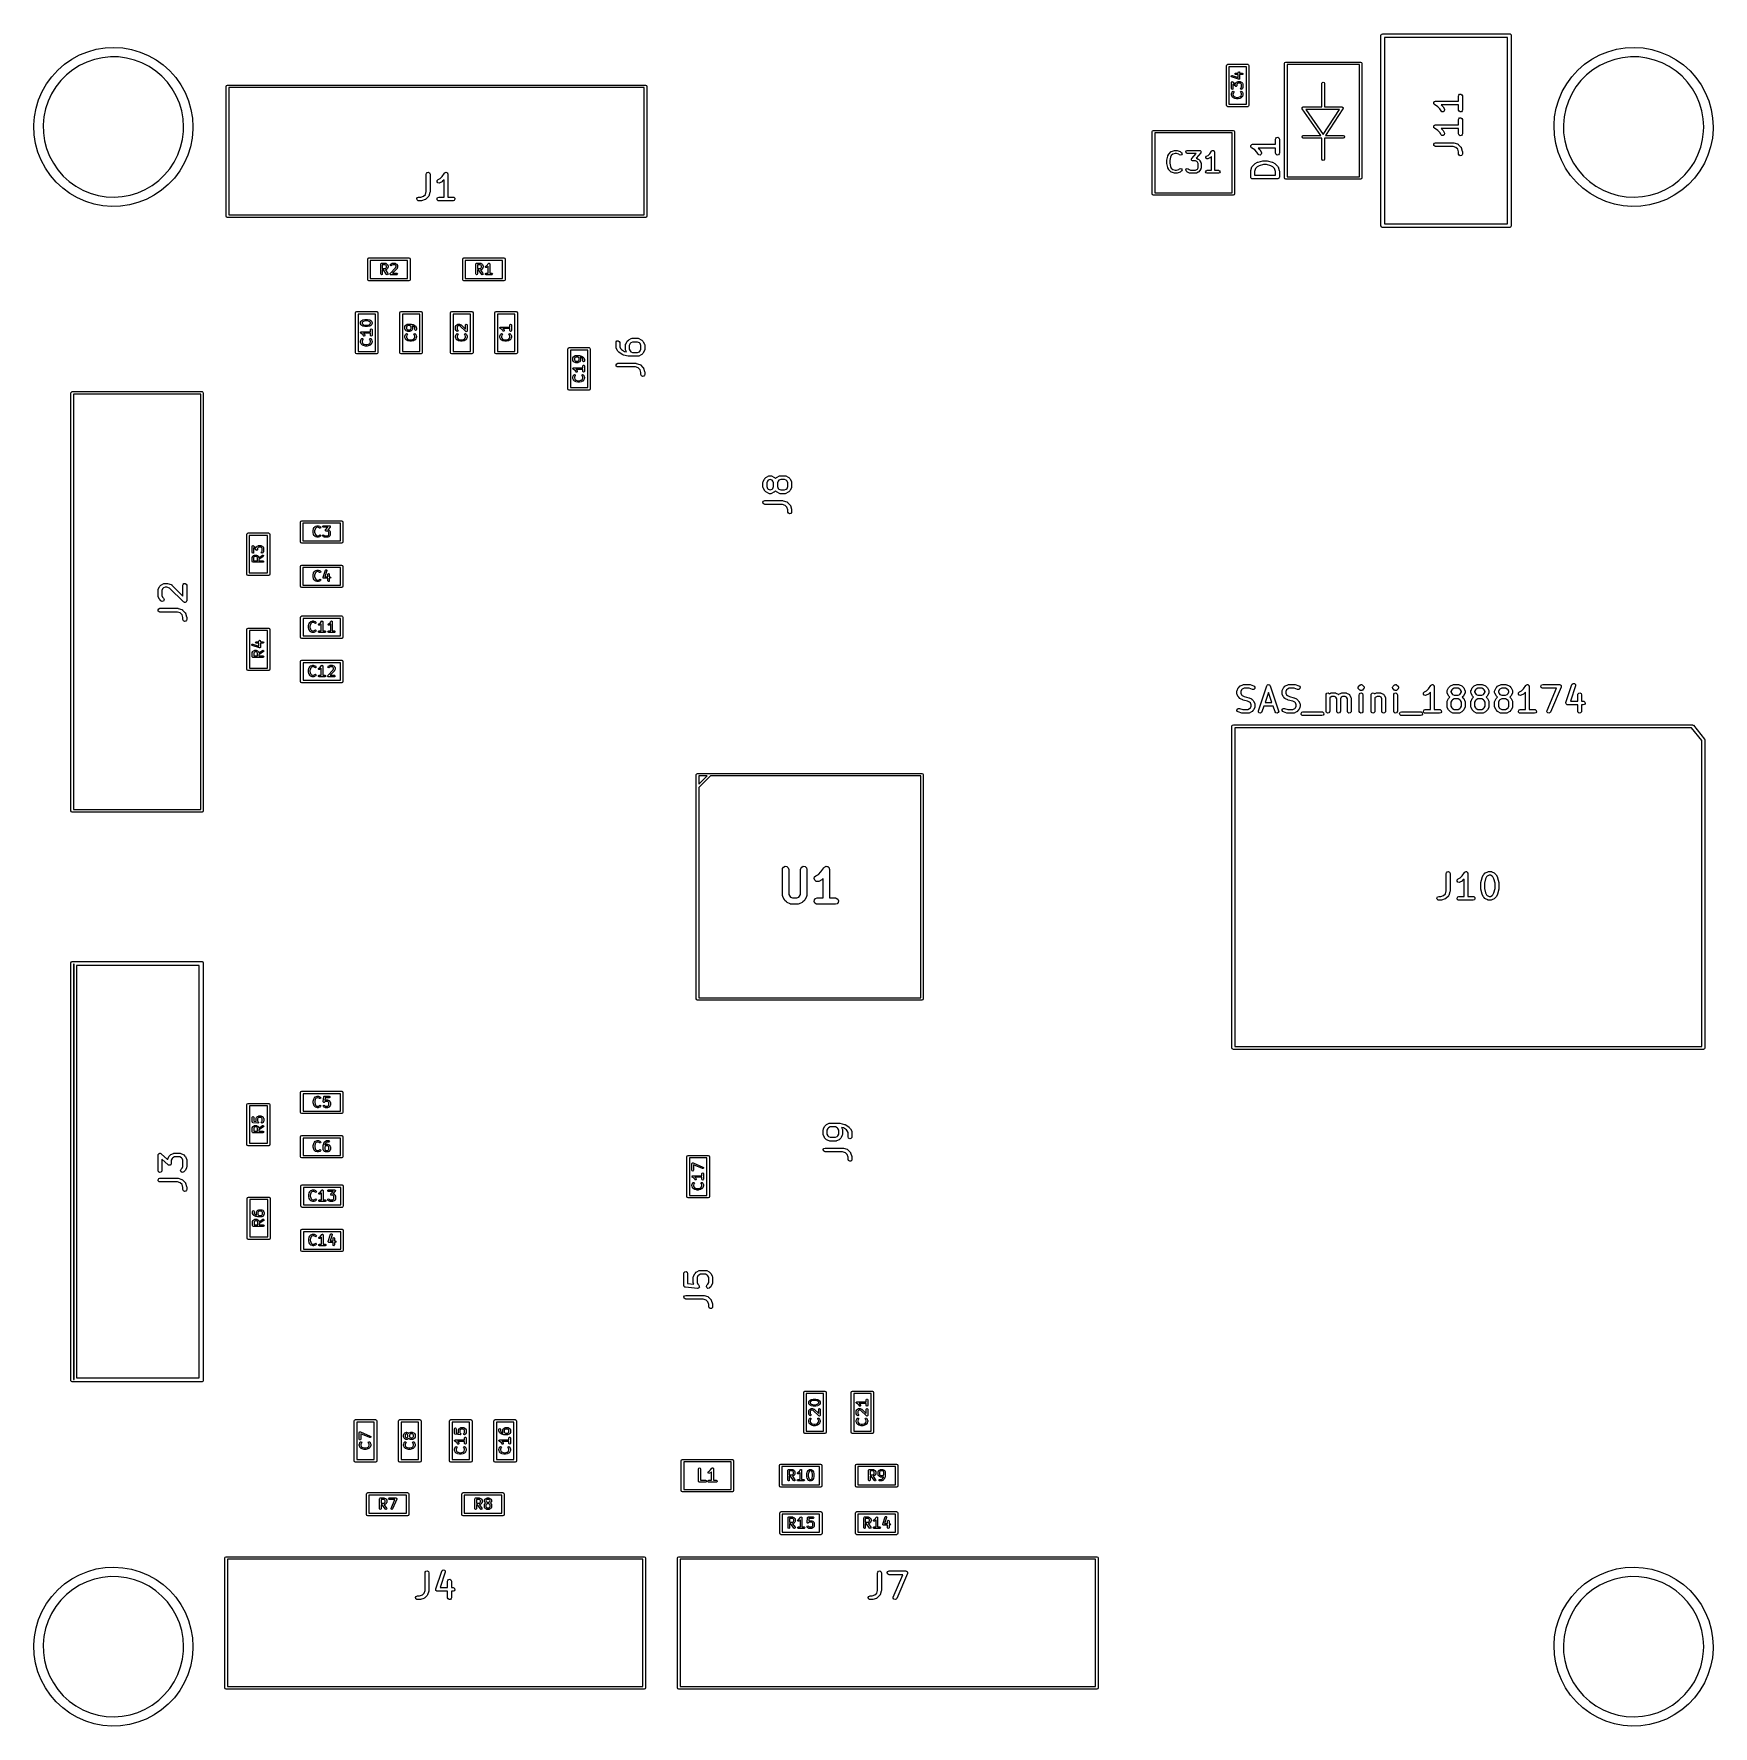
# Model space of a CAD drawing. Extents: x 2.42 to 5.08, y -5.33 to -2.65.
import ezdxf

# ---------------------------------------------------------------- set-up
doc = ezdxf.new("R2010")
doc.units = 0
doc.header["$MEASUREMENT"] = 0
doc.layers.add('BLACK', color=7, linetype='CONTINUOUS')

msp = doc.modelspace()

# ---------------------------------------------------------------- linework, layer by layer
at = {"layer": 'BLACK', "linetype": 'CONTINUOUS'}
for p, q in [((4.55098, -2.65591), (4.55105, -2.65552)), ((4.55098, -2.95591), (4.55098, -2.65591)), ((4.55103, -2.65539), (4.55109, -2.65528)), ((4.55105, -2.65552), (4.55103, -2.65539)), ((4.55109, -2.65528), (4.55116, -2.6549)), ((4.55116, -2.6549), (4.55166, -2.65431)), ((4.55166, -2.65431), (4.55204, -2.65364)), ((4.55204, -2.65364), (4.55229, -2.65355)), ((4.55229, -2.65355), (4.55246, -2.65335)), ((4.55246, -2.65335), (4.55322, -2.65322)), ((4.55322, -2.65322), (4.55394, -2.65295)), ((4.55394, -2.65295), (4.75394, -2.65295)), ((4.55689, -2.65886), (4.55689, -2.95295)), ((4.75098, -2.65886), (4.55689, -2.65886)), ((4.75098, -2.95295), (4.75098, -2.65886)), ((4.75394, -2.65295), (4.75432, -2.65302)), ((4.75432, -2.65302), (4.75445, -2.653)), ((4.75445, -2.653), (4.75456, -2.65306)), ((4.75456, -2.65306), (4.75495, -2.65313)), ((4.75495, -2.65313), (4.75553, -2.65362)), ((4.75553, -2.65362), (4.7562, -2.65401)), ((4.7562, -2.65401), (4.75629, -2.65426)), ((4.75629, -2.65426), (4.75649, -2.65443)), ((4.75649, -2.65443), (4.75663, -2.65518)), ((4.75663, -2.65518), (4.75689, -2.65591)), ((4.75689, -2.65591), (4.75689, -2.95591)), ((2.47267, -2.70103), (2.48419, -2.69302)), ((2.48419, -2.69302), (2.49652, -2.68635)), ((2.49652, -2.68635), (2.50952, -2.6811)), ((2.50814, -2.69743), (2.49663, -2.70292)), ((2.52021, -2.69329), (2.50814, -2.69743)), ((2.50952, -2.6811), (2.52303, -2.67733)), ((2.53267, -2.69058), (2.52021, -2.69329)), ((2.52303, -2.67733), (2.53687, -2.67509)), ((2.54536, -2.68931), (2.53267, -2.69058)), ((2.53687, -2.67509), (2.55088, -2.6744)), ((2.55811, -2.68951), (2.54536, -2.68931)), ((2.55088, -2.6744), (2.56487, -2.67528)), ((2.57076, -2.69117), (2.55811, -2.68951)), ((2.56487, -2.67528), (2.57868, -2.67772)), ((2.58313, -2.69428), (2.57076, -2.69117)), ((2.57868, -2.67772), (2.59213, -2.68168)), ((2.59506, -2.69879), (2.58313, -2.69428)), ((2.59213, -2.68168), (2.60506, -2.68711)), ((2.6064, -2.70464), (2.59506, -2.69879)), ((2.60506, -2.68711), (2.6173, -2.69395)), ((2.6173, -2.69395), (2.6287, -2.70212)), ((4.39898, -2.69945), (4.39955, -2.69806)), ((4.39955, -2.69806), (4.40094, -2.69748)), ((4.40094, -2.69748), (4.51906, -2.69748)), ((4.51906, -2.69748), (4.52045, -2.69806)), ((4.52045, -2.69806), (4.52102, -2.69945)), ((4.87267, -2.70103), (4.88419, -2.69302)), ((4.88419, -2.69302), (4.89652, -2.68635)), ((4.89652, -2.68635), (4.90952, -2.6811)), ((4.90814, -2.69743), (4.89663, -2.70292)), ((4.92021, -2.69329), (4.90814, -2.69743)), ((4.90952, -2.6811), (4.92303, -2.67733)), ((4.93267, -2.69058), (4.92021, -2.69329)), ((4.92303, -2.67733), (4.93687, -2.67509)), ((4.94536, -2.68931), (4.93267, -2.69058)), ((4.93687, -2.67509), (4.95088, -2.6744)), ((4.95811, -2.68951), (4.94536, -2.68931)), ((4.95088, -2.6744), (4.96487, -2.67528)), ((4.97076, -2.69117), (4.95811, -2.68951)), ((4.96487, -2.67528), (4.97868, -2.67772)), ((4.98313, -2.69428), (4.97076, -2.69117)), ((4.97868, -2.67772), (4.99213, -2.68168)), ((4.99506, -2.69879), (4.98313, -2.69428)), ((4.99213, -2.68168), (5.00506, -2.68711)), ((5.0064, -2.70464), (4.99506, -2.69879)), ((5.00506, -2.68711), (5.0173, -2.69395)), ((5.0173, -2.69395), (5.0287, -2.70212)), ((2.44442, -2.73196), (2.45267, -2.72062)), ((2.45267, -2.72062), (2.46212, -2.71026)), ((2.46212, -2.71026), (2.47267, -2.70103)), ((2.47587, -2.71767), (2.4669, -2.72673)), ((2.48582, -2.70969), (2.47587, -2.71767)), ((2.49663, -2.70292), (2.48582, -2.70969)), ((2.61698, -2.71175), (2.6064, -2.70464)), ((2.62668, -2.72004), (2.61698, -2.71175)), ((2.63536, -2.72938), (2.62668, -2.72004)), ((2.6287, -2.70212), (2.63912, -2.7115)), ((2.63912, -2.7115), (2.64843, -2.72198)), ((2.64843, -2.72198), (2.65651, -2.73344)), ((4.30728, -2.70303), (4.30786, -2.70164)), ((4.30728, -2.76602), (4.30728, -2.70303)), ((4.30786, -2.70164), (4.30925, -2.70106)), ((4.30925, -2.70106), (4.34075, -2.70106)), ((4.31122, -2.705), (4.31122, -2.76406)), ((4.33878, -2.705), (4.31122, -2.705)), ((4.31451, -2.71953), (4.3151, -2.71885)), ((4.31457, -2.72043), (4.31451, -2.71953)), ((4.31525, -2.72102), (4.31457, -2.72043)), ((4.3151, -2.71885), (4.316, -2.71878)), ((4.3265, -2.72477), (4.31525, -2.72102)), ((4.316, -2.71878), (4.32569, -2.72202)), ((4.32044, -2.71615), (4.32079, -2.71532)), ((4.32079, -2.71699), (4.32044, -2.71615)), ((4.32079, -2.71532), (4.32163, -2.71497)), ((4.32163, -2.71734), (4.32079, -2.71699)), ((4.32163, -2.71497), (4.32569, -2.71497)), ((4.32569, -2.71734), (4.32163, -2.71734)), ((4.32569, -2.71391), (4.32604, -2.71307)), ((4.32569, -2.71497), (4.32569, -2.71391)), ((4.32569, -2.72202), (4.32569, -2.71734)), ((4.32604, -2.71307), (4.32687, -2.71272)), ((4.3267, -2.72476), (4.3265, -2.72477)), ((4.32687, -2.72484), (4.3267, -2.72476)), ((4.32687, -2.71272), (4.32771, -2.71307)), ((4.32713, -2.72473), (4.32687, -2.72484)), ((4.3274, -2.72471), (4.32713, -2.72473)), ((4.32753, -2.72456), (4.3274, -2.72471)), ((4.32771, -2.72449), (4.32753, -2.72456)), ((4.32771, -2.71307), (4.32806, -2.71391)), ((4.32782, -2.72424), (4.32771, -2.72449)), ((4.328, -2.72403), (4.32782, -2.72424)), ((4.32806, -2.72365), (4.32798, -2.72383)), ((4.32798, -2.72383), (4.328, -2.72403)), ((4.32806, -2.71391), (4.32806, -2.71497)), ((4.32806, -2.71497), (4.33212, -2.71497)), ((4.33212, -2.71734), (4.32806, -2.71734)), ((4.32806, -2.71734), (4.32806, -2.72365)), ((4.33212, -2.71497), (4.33296, -2.71532)), ((4.33296, -2.71699), (4.33212, -2.71734)), ((4.33296, -2.71532), (4.33331, -2.71615)), ((4.33331, -2.71615), (4.33296, -2.71699)), ((4.33878, -2.76406), (4.33878, -2.705)), ((4.34075, -2.70106), (4.34214, -2.70164)), ((4.34214, -2.70164), (4.34272, -2.70303)), ((4.34272, -2.70303), (4.34272, -2.76602)), ((4.39898, -2.88055), (4.39898, -2.69945)), ((4.40291, -2.70142), (4.40291, -2.87858)), ((4.51709, -2.70142), (4.40291, -2.70142)), ((4.51709, -2.87858), (4.51709, -2.70142)), ((4.52102, -2.69945), (4.52102, -2.88055)), ((4.84442, -2.73196), (4.85267, -2.72062)), ((4.85267, -2.72062), (4.86212, -2.71026)), ((4.86212, -2.71026), (4.87267, -2.70103)), ((4.87587, -2.71767), (4.8669, -2.72673)), ((4.88582, -2.70969), (4.87587, -2.71767)), ((4.89663, -2.70292), (4.88582, -2.70969)), ((5.01698, -2.71175), (5.0064, -2.70464)), ((5.02668, -2.72004), (5.01698, -2.71175)), ((5.03536, -2.72938), (5.02668, -2.72004)), ((5.0287, -2.70212), (5.03912, -2.7115)), ((5.03912, -2.7115), (5.04843, -2.72198)), ((5.04843, -2.72198), (5.05651, -2.73344)), ((2.43197, -2.75704), (2.4375, -2.74415)), ((2.4375, -2.74415), (2.44442, -2.73196)), ((2.45236, -2.74765), (2.44699, -2.75922)), ((2.45903, -2.73677), (2.45236, -2.74765)), ((2.4669, -2.72673), (2.45903, -2.73677)), ((2.64291, -2.73966), (2.63536, -2.72938)), ((2.64923, -2.75074), (2.64291, -2.73966)), ((2.65424, -2.76247), (2.64923, -2.75074)), ((2.65651, -2.73344), (2.66327, -2.74573)), ((2.66327, -2.74573), (2.66861, -2.75869)), ((2.72807, -2.73594), (2.72865, -2.73455)), ((2.72807, -2.94094), (2.72807, -2.73594)), ((2.72865, -2.73455), (2.73004, -2.73398)), ((2.73004, -2.73398), (3.39004, -2.73398)), ((2.73201, -2.73791), (2.73201, -2.93898)), ((3.38807, -2.73791), (2.73201, -2.73791)), ((3.38807, -2.93898), (3.38807, -2.73791)), ((3.39004, -2.73398), (3.39143, -2.73455)), ((3.39143, -2.73455), (3.39201, -2.73594)), ((3.39201, -2.73594), (3.39201, -2.94094)), ((4.31519, -2.72965), (4.31535, -2.72927)), ((4.31519, -2.7394), (4.31519, -2.72965)), ((4.31554, -2.74024), (4.31519, -2.7394)), ((4.31519, -2.74765), (4.31527, -2.74747)), ((4.31519, -2.74915), (4.31519, -2.74765)), ((4.31527, -2.74933), (4.31519, -2.74915)), ((4.31526, -2.74728), (4.31601, -2.74503)), ((4.31527, -2.74747), (4.31526, -2.74728)), ((4.31526, -2.74952), (4.31527, -2.74933)), ((4.31601, -2.75177), (4.31526, -2.74952)), ((4.31535, -2.72927), (4.31549, -2.72888)), ((4.31549, -2.72888), (4.31552, -2.72886)), ((4.31552, -2.72886), (4.31554, -2.72882)), ((4.31554, -2.72882), (4.31593, -2.72866)), ((4.31638, -2.74058), (4.31554, -2.74024)), ((4.31593, -2.72866), (4.3163, -2.72847)), ((4.31601, -2.74503), (4.31619, -2.74482)), ((4.31619, -2.75198), (4.31601, -2.75177)), ((4.31619, -2.74482), (4.31629, -2.74457)), ((4.31629, -2.75224), (4.31619, -2.75198)), ((4.31629, -2.74457), (4.31704, -2.74382)), ((4.31779, -2.75374), (4.31629, -2.75224)), ((4.3163, -2.72847), (4.31634, -2.72849)), ((4.31634, -2.72849), (4.31638, -2.72847)), ((4.31638, -2.72847), (4.31676, -2.72863)), ((4.31721, -2.74024), (4.31638, -2.74058)), ((4.31676, -2.72863), (4.31715, -2.72876)), ((4.31704, -2.74382), (4.31788, -2.74347)), ((4.31715, -2.72876), (4.3213, -2.73239)), ((4.31756, -2.7394), (4.31721, -2.74024)), ((4.3216, -2.73579), (4.31756, -2.73226)), ((4.31756, -2.73226), (4.31756, -2.7394)), ((4.31816, -2.74604), (4.31756, -2.74784)), ((4.31756, -2.74784), (4.31756, -2.74896)), ((4.31756, -2.74896), (4.31816, -2.75076)), ((4.31788, -2.74347), (4.31871, -2.74382)), ((4.31871, -2.74549), (4.31816, -2.74604)), ((4.31816, -2.75076), (4.31933, -2.75193)), ((4.31871, -2.74382), (4.31906, -2.74465)), ((4.31906, -2.74465), (4.31871, -2.74549)), ((4.31933, -2.75193), (4.32054, -2.75254)), ((4.32054, -2.75254), (4.32327, -2.75322)), ((4.3213, -2.73239), (4.32132, -2.73212)), ((4.32132, -2.73212), (4.32207, -2.73062)), ((4.32199, -2.73592), (4.3216, -2.73579)), ((4.32238, -2.73608), (4.32199, -2.73592)), ((4.32207, -2.73062), (4.32222, -2.7305)), ((4.32222, -2.7305), (4.32229, -2.73032)), ((4.32229, -2.73032), (4.32304, -2.72957)), ((4.32241, -2.73607), (4.32238, -2.73608)), ((4.32245, -2.73608), (4.32241, -2.73607)), ((4.32283, -2.7359), (4.32245, -2.73608)), ((4.32321, -2.73574), (4.32283, -2.7359)), ((4.32304, -2.72957), (4.32322, -2.72949)), ((4.32323, -2.7357), (4.32321, -2.73574)), ((4.32322, -2.72949), (4.32335, -2.72935)), ((4.32326, -2.73568), (4.32323, -2.7357)), ((4.3234, -2.73529), (4.32326, -2.73568)), ((4.32335, -2.72935), (4.32485, -2.7286)), ((4.32356, -2.7349), (4.3234, -2.73529)), ((4.3241, -2.73185), (4.32356, -2.73293)), ((4.32356, -2.73293), (4.32356, -2.7349)), ((4.32457, -2.73137), (4.3241, -2.73185)), ((4.32565, -2.73083), (4.32457, -2.73137)), ((4.32485, -2.7286), (4.32512, -2.72858)), ((4.32512, -2.72858), (4.32537, -2.72847)), ((4.32523, -2.75322), (4.32796, -2.75254)), ((4.32537, -2.72847), (4.32912, -2.72847)), ((4.32885, -2.73083), (4.32565, -2.73083)), ((4.32796, -2.75254), (4.32917, -2.75193)), ((4.32992, -2.73137), (4.32885, -2.73083)), ((4.32912, -2.72847), (4.32938, -2.72858)), ((4.32917, -2.75193), (4.33034, -2.75076)), ((4.32938, -2.72858), (4.32965, -2.7286)), ((4.32944, -2.7394), (4.32979, -2.73857)), ((4.32979, -2.74024), (4.32944, -2.7394)), ((4.32944, -2.74465), (4.32979, -2.74382)), ((4.32979, -2.74549), (4.32944, -2.74465)), ((4.32965, -2.7286), (4.33115, -2.72935)), ((4.32979, -2.73857), (4.3304, -2.73795)), ((4.33062, -2.74058), (4.32979, -2.74024)), ((4.32979, -2.74382), (4.33062, -2.74347)), ((4.33034, -2.74604), (4.32979, -2.74549)), ((4.3304, -2.73185), (4.32992, -2.73137)), ((4.33094, -2.74784), (4.33034, -2.74604)), ((4.33034, -2.75076), (4.33094, -2.74896)), ((4.33094, -2.73293), (4.3304, -2.73185)), ((4.3304, -2.73795), (4.33094, -2.73687)), ((4.33146, -2.74024), (4.33062, -2.74058)), ((4.33062, -2.74347), (4.33146, -2.74382)), ((4.33221, -2.75224), (4.33071, -2.75374)), ((4.33094, -2.73687), (4.33094, -2.73293)), ((4.33094, -2.74896), (4.33094, -2.74784)), ((4.33115, -2.72935), (4.33128, -2.72949)), ((4.33128, -2.72949), (4.33146, -2.72957)), ((4.33146, -2.72957), (4.33221, -2.73032)), ((4.33221, -2.73949), (4.33146, -2.74024)), ((4.33146, -2.74382), (4.33221, -2.74457)), ((4.33221, -2.73032), (4.33228, -2.7305)), ((4.33228, -2.73931), (4.33221, -2.73949)), ((4.33221, -2.74457), (4.33231, -2.74482)), ((4.33231, -2.75198), (4.33221, -2.75224)), ((4.33228, -2.7305), (4.33243, -2.73062)), ((4.33243, -2.73918), (4.33228, -2.73931)), ((4.33231, -2.74482), (4.33249, -2.74503)), ((4.33249, -2.75177), (4.33231, -2.75198)), ((4.33243, -2.73062), (4.33318, -2.73212)), ((4.33318, -2.73768), (4.33243, -2.73918)), ((4.33249, -2.74503), (4.33324, -2.74728)), ((4.33324, -2.74952), (4.33249, -2.75177)), ((4.33318, -2.73212), (4.3332, -2.7324)), ((4.3332, -2.73741), (4.33318, -2.73768)), ((4.3332, -2.7324), (4.33331, -2.73265)), ((4.33331, -2.73715), (4.3332, -2.73741)), ((4.33324, -2.74728), (4.33323, -2.74747)), ((4.33323, -2.74747), (4.33331, -2.74765)), ((4.33331, -2.74915), (4.33323, -2.74933)), ((4.33323, -2.74933), (4.33324, -2.74952)), ((4.33331, -2.73265), (4.33331, -2.73715)), ((4.33331, -2.74765), (4.33331, -2.74915)), ((4.45807, -2.73097), (4.45865, -2.72958)), ((4.45807, -2.7683), (4.45807, -2.73097)), ((4.45865, -2.72958), (4.46004, -2.729)), ((4.46004, -2.729), (4.46143, -2.72958)), ((4.46143, -2.72958), (4.46201, -2.73097)), ((4.46201, -2.73097), (4.46201, -2.7683)), ((4.67379, -2.75091), (4.67397, -2.7499)), ((4.67379, -2.75921), (4.67379, -2.75091)), ((4.67397, -2.7499), (4.67527, -2.74835)), ((4.67527, -2.74835), (4.67726, -2.748)), ((4.67726, -2.748), (4.67901, -2.74901)), ((4.67901, -2.74901), (4.6797, -2.75091)), ((4.6797, -2.75091), (4.6797, -2.77341)), ((4.83197, -2.75704), (4.8375, -2.74415)), ((4.8375, -2.74415), (4.84442, -2.73196)), ((4.85236, -2.74765), (4.84699, -2.75922)), ((4.85903, -2.73677), (4.85236, -2.74765)), ((4.8669, -2.72673), (4.85903, -2.73677)), ((5.04291, -2.73966), (5.03536, -2.72938)), ((5.04923, -2.75074), (5.04291, -2.73966)), ((5.05424, -2.76247), (5.04923, -2.75074)), ((5.05651, -2.73344), (5.06327, -2.74573)), ((5.06327, -2.74573), (5.06861, -2.75869)), ((2.42539, -2.78426), (2.42792, -2.77047)), ((2.42792, -2.77047), (2.43197, -2.75704)), ((2.44299, -2.77133), (2.4404, -2.78382)), ((2.44699, -2.75922), (2.44299, -2.77133)), ((2.65786, -2.7747), (2.65424, -2.76247)), ((2.66005, -2.78727), (2.65786, -2.7747)), ((2.66861, -2.75869), (2.67248, -2.77217)), ((2.67248, -2.77217), (2.67482, -2.786)), ((4.30786, -2.76742), (4.30728, -2.76602)), ((4.30925, -2.76799), (4.30786, -2.76742)), ((4.34075, -2.76799), (4.30925, -2.76799)), ((4.31122, -2.76406), (4.33878, -2.76406)), ((4.31797, -2.75381), (4.31779, -2.75374)), ((4.3181, -2.75396), (4.31797, -2.75381)), ((4.3196, -2.75471), (4.3181, -2.75396)), ((4.31973, -2.75472), (4.3196, -2.75471)), ((4.31984, -2.7548), (4.31973, -2.75472)), ((4.32284, -2.75555), (4.31984, -2.7548)), ((4.32299, -2.75552), (4.32284, -2.75555)), ((4.32313, -2.75558), (4.32299, -2.75552)), ((4.32537, -2.75558), (4.32313, -2.75558)), ((4.32327, -2.75322), (4.32523, -2.75322)), ((4.32551, -2.75552), (4.32537, -2.75558)), ((4.32566, -2.75555), (4.32551, -2.75552)), ((4.32866, -2.7548), (4.32566, -2.75555)), ((4.32877, -2.75472), (4.32866, -2.7548)), ((4.3289, -2.75471), (4.32877, -2.75472)), ((4.3304, -2.75396), (4.3289, -2.75471)), ((4.33053, -2.75381), (4.3304, -2.75396)), ((4.33071, -2.75374), (4.33053, -2.75381)), ((4.34214, -2.76742), (4.34075, -2.76799)), ((4.34272, -2.76602), (4.34214, -2.76742)), ((4.42657, -2.77027), (4.42664, -2.7701)), ((4.4268, -2.77081), (4.42657, -2.77027)), ((4.4266, -2.76992), (4.42692, -2.76942)), ((4.42664, -2.7701), (4.4266, -2.76992)), ((4.42692, -2.77139), (4.4268, -2.77081)), ((4.42692, -2.76942), (4.42715, -2.76888)), ((4.45627, -2.8136), (4.42692, -2.77139)), ((4.42715, -2.76888), (4.42732, -2.76881)), ((4.42732, -2.76881), (4.42742, -2.76865)), ((4.42742, -2.76865), (4.42799, -2.76853)), ((4.42799, -2.76853), (4.42854, -2.7683)), ((4.42854, -2.7683), (4.45807, -2.7683)), ((4.48591, -2.77224), (4.43231, -2.77224)), ((4.43231, -2.77224), (4.45999, -2.81204)), ((4.45999, -2.81204), (4.48591, -2.77224)), ((4.46201, -2.7683), (4.48954, -2.7683)), ((4.49119, -2.77134), (4.46367, -2.8136)), ((4.48954, -2.7683), (4.49006, -2.76852)), ((4.49006, -2.76852), (4.49061, -2.76862)), ((4.49061, -2.76862), (4.49073, -2.76879)), ((4.49073, -2.76879), (4.49093, -2.76888)), ((4.49093, -2.76888), (4.49115, -2.7694)), ((4.49115, -2.7694), (4.49147, -2.76986)), ((4.49129, -2.77079), (4.49119, -2.77134)), ((4.49151, -2.77027), (4.49129, -2.77079)), ((4.49147, -2.76986), (4.49143, -2.77007)), ((4.49143, -2.77007), (4.49151, -2.77027)), ((4.63443, -2.76197), (4.6345, -2.76181)), ((4.63467, -2.76279), (4.63443, -2.76197)), ((4.63447, -2.76165), (4.6349, -2.7609)), ((4.6345, -2.76181), (4.63447, -2.76165)), ((4.63482, -2.76364), (4.63467, -2.76279)), ((4.63495, -2.76375), (4.63482, -2.76364)), ((4.6349, -2.7609), (4.63524, -2.76012)), ((4.635, -2.76391), (4.63495, -2.76375)), ((4.63574, -2.76462), (4.635, -2.76391)), ((4.63524, -2.76012), (4.63539, -2.76004)), ((4.63539, -2.76004), (4.63548, -2.7599)), ((4.63548, -2.7599), (4.63628, -2.7596)), ((4.64112, -2.7682), (4.63574, -2.76462)), ((4.63628, -2.7596), (4.63705, -2.75922)), ((4.63705, -2.75922), (4.63722, -2.75927)), ((4.63722, -2.75927), (4.63738, -2.75921)), ((4.63738, -2.75921), (4.67379, -2.75921)), ((4.64432, -2.77141), (4.64112, -2.7682)), ((4.64598, -2.77473), (4.64432, -2.77141)), ((4.64745, -2.77612), (4.64598, -2.77473)), ((4.67379, -2.76511), (4.64638, -2.76511)), ((4.64638, -2.76511), (4.64884, -2.76757)), ((4.64947, -2.77624), (4.64745, -2.77612)), ((4.64884, -2.76757), (4.64935, -2.76829)), ((4.64935, -2.76829), (4.64939, -2.76834)), ((4.64939, -2.76834), (4.65127, -2.77209)), ((4.65109, -2.77504), (4.64947, -2.77624)), ((4.65156, -2.77307), (4.65109, -2.77504)), ((4.65127, -2.77209), (4.65156, -2.77307)), ((4.67379, -2.77341), (4.67379, -2.76511)), ((4.67449, -2.77531), (4.67379, -2.77341)), ((4.67623, -2.77632), (4.67449, -2.77531)), ((4.67822, -2.77597), (4.67623, -2.77632)), ((4.67952, -2.77442), (4.67822, -2.77597)), ((4.6797, -2.77341), (4.67952, -2.77442)), ((4.82539, -2.78426), (4.82792, -2.77047)), ((4.82792, -2.77047), (4.83197, -2.75704)), ((4.84299, -2.77133), (4.8404, -2.78382)), ((4.84699, -2.75922), (4.84299, -2.77133)), ((5.05786, -2.7747), (5.05424, -2.76247)), ((5.06005, -2.78727), (5.05786, -2.7747)), ((5.06861, -2.75869), (5.07248, -2.77217)), ((5.07248, -2.77217), (5.07482, -2.786)), ((2.42441, -2.79825), (2.42453, -2.79652)), ((2.425, -2.81226), (2.42441, -2.79825)), ((2.42453, -2.79652), (2.42539, -2.78426)), ((2.4404, -2.78382), (2.43927, -2.79652)), ((2.43927, -2.79652), (2.4396, -2.80927)), ((2.66079, -2.8), (2.66005, -2.78727)), ((2.66057, -2.80696), (2.66079, -2.8)), ((2.67555, -2.80351), (2.67438, -2.81748)), ((2.67482, -2.786), (2.6756, -2.8)), ((2.6756, -2.8), (2.67555, -2.80351)), ((4.19004, -2.80739), (4.19062, -2.806)), ((4.19062, -2.806), (4.19201, -2.80542)), ((4.19201, -2.80542), (4.31799, -2.80542)), ((4.31799, -2.80542), (4.31938, -2.806)), ((4.31938, -2.806), (4.31996, -2.80739)), ((4.63443, -2.79947), (4.6345, -2.79931)), ((4.63467, -2.80029), (4.63443, -2.79947)), ((4.63447, -2.79914), (4.6349, -2.7984)), ((4.6345, -2.79931), (4.63447, -2.79914)), ((4.63482, -2.80113), (4.63467, -2.80029)), ((4.63495, -2.80124), (4.63482, -2.80113)), ((4.6349, -2.7984), (4.63524, -2.79762)), ((4.635, -2.8014), (4.63495, -2.80124)), ((4.63574, -2.80211), (4.635, -2.8014)), ((4.63524, -2.79762), (4.63539, -2.79754)), ((4.63539, -2.79754), (4.63548, -2.79739)), ((4.63548, -2.79739), (4.63628, -2.7971)), ((4.64112, -2.8057), (4.63574, -2.80211)), ((4.63628, -2.7971), (4.63705, -2.79672)), ((4.63705, -2.79672), (4.63722, -2.79676)), ((4.63722, -2.79676), (4.63738, -2.7967)), ((4.63738, -2.7967), (4.67379, -2.7967)), ((4.64432, -2.8089), (4.64112, -2.8057)), ((4.67379, -2.80261), (4.64638, -2.80261)), ((4.64638, -2.80261), (4.64884, -2.80507)), ((4.64884, -2.80507), (4.64935, -2.80579)), ((4.64935, -2.80579), (4.64939, -2.80583)), ((4.64939, -2.80583), (4.65127, -2.80958)), ((4.67379, -2.78841), (4.67397, -2.7874)), ((4.67379, -2.7967), (4.67379, -2.78841)), ((4.67379, -2.8109), (4.67379, -2.80261)), ((4.67397, -2.7874), (4.67527, -2.78585)), ((4.67527, -2.78585), (4.67726, -2.7855)), ((4.67726, -2.7855), (4.67901, -2.78651)), ((4.67901, -2.78651), (4.6797, -2.78841)), ((4.6797, -2.78841), (4.6797, -2.8109)), ((4.82441, -2.79825), (4.82453, -2.79652)), ((4.825, -2.81226), (4.82441, -2.79825)), ((4.82453, -2.79652), (4.82539, -2.78426)), ((4.8404, -2.78382), (4.83927, -2.79652)), ((4.83927, -2.79652), (4.8396, -2.80927)), ((5.06079, -2.8), (5.06005, -2.78727)), ((5.06057, -2.80696), (5.06079, -2.8)), ((5.07555, -2.80351), (5.07438, -2.81748)), ((5.07482, -2.786), (5.0756, -2.8)), ((5.0756, -2.8), (5.07555, -2.80351)), ((2.42714, -2.82611), (2.425, -2.81226)), ((2.43082, -2.83965), (2.42714, -2.82611)), ((2.4396, -2.80927), (2.4414, -2.8219)), ((2.4414, -2.8219), (2.44463, -2.83424)), ((2.65168, -2.844), (2.65606, -2.83202)), ((2.65606, -2.83202), (2.65904, -2.81962)), ((2.65904, -2.81962), (2.66057, -2.80696)), ((2.67165, -2.83124), (2.66741, -2.8446)), ((2.67438, -2.81748), (2.67165, -2.83124)), ((4.19004, -2.90581), (4.19004, -2.80739)), ((4.19398, -2.80936), (4.19398, -2.90384)), ((4.31602, -2.80936), (4.19398, -2.80936)), ((4.31602, -2.90384), (4.31602, -2.80936)), ((4.31996, -2.80739), (4.31996, -2.90581)), ((4.34549, -2.83012), (4.34556, -2.82997)), ((4.34573, -2.83095), (4.34549, -2.83012)), ((4.34553, -2.8298), (4.34596, -2.82906)), ((4.34556, -2.82997), (4.34553, -2.8298)), ((4.34588, -2.83179), (4.34573, -2.83095)), ((4.34601, -2.8319), (4.34588, -2.83179)), ((4.34596, -2.82906), (4.34631, -2.82828)), ((4.34606, -2.83206), (4.34601, -2.8319)), ((4.3468, -2.83277), (4.34606, -2.83206)), ((4.34631, -2.82828), (4.34646, -2.8282)), ((4.34646, -2.8282), (4.34654, -2.82805)), ((4.34654, -2.82805), (4.34735, -2.82776)), ((4.35218, -2.83636), (4.3468, -2.83277)), ((4.34735, -2.82776), (4.34812, -2.82738)), ((4.34812, -2.82738), (4.34828, -2.82742)), ((4.34828, -2.82742), (4.34844, -2.82736)), ((4.34844, -2.82736), (4.38486, -2.82736)), ((4.38486, -2.81907), (4.38504, -2.81806)), ((4.38486, -2.82736), (4.38486, -2.81907)), ((4.38504, -2.81806), (4.38633, -2.81651)), ((4.38633, -2.81651), (4.38832, -2.81616)), ((4.38832, -2.81616), (4.39007, -2.81717)), ((4.39007, -2.81717), (4.39076, -2.81907)), ((4.39076, -2.81907), (4.39076, -2.84156)), ((4.42657, -2.81557), (4.42715, -2.81418)), ((4.42715, -2.81696), (4.42657, -2.81557)), ((4.42715, -2.81418), (4.42854, -2.8136)), ((4.42854, -2.81754), (4.42715, -2.81696)), ((4.42854, -2.8136), (4.45627, -2.8136)), ((4.45807, -2.81754), (4.42854, -2.81754)), ((4.45807, -2.85107), (4.45807, -2.81754)), ((4.49154, -2.81754), (4.46201, -2.81754)), ((4.46201, -2.81754), (4.46201, -2.85107)), ((4.46367, -2.8136), (4.49154, -2.8136)), ((4.49154, -2.8136), (4.49293, -2.81418)), ((4.49293, -2.81696), (4.49154, -2.81754)), ((4.49293, -2.81418), (4.49351, -2.81557)), ((4.49351, -2.81557), (4.49293, -2.81696)), ((4.63447, -2.82726), (4.63548, -2.82551)), ((4.63482, -2.82925), (4.63447, -2.82726)), ((4.63637, -2.83055), (4.63482, -2.82925)), ((4.63548, -2.82551), (4.63738, -2.82482)), ((4.63738, -2.83073), (4.63637, -2.83055)), ((4.63738, -2.82482), (4.6655, -2.82482)), ((4.66502, -2.83073), (4.63738, -2.83073)), ((4.64598, -2.81222), (4.64432, -2.8089)), ((4.64745, -2.81361), (4.64598, -2.81222)), ((4.64947, -2.81373), (4.64745, -2.81361)), ((4.65109, -2.81253), (4.64947, -2.81373)), ((4.65156, -2.81057), (4.65109, -2.81253)), ((4.65127, -2.80958), (4.65156, -2.81057)), ((4.66953, -2.83223), (4.66502, -2.83073)), ((4.6655, -2.82482), (4.66637, -2.82498)), ((4.66637, -2.82498), (4.66643, -2.82498)), ((4.66643, -2.82498), (4.67206, -2.82685)), ((4.67229, -2.835), (4.66953, -2.83223)), ((4.67206, -2.82685), (4.67296, -2.82734)), ((4.67296, -2.82734), (4.67305, -2.82749)), ((4.67305, -2.82749), (4.67321, -2.82756)), ((4.67321, -2.82756), (4.67696, -2.83131)), ((4.67449, -2.8128), (4.67379, -2.8109)), ((4.67623, -2.81381), (4.67449, -2.8128)), ((4.67822, -2.81346), (4.67623, -2.81381)), ((4.67696, -2.83131), (4.67755, -2.83215)), ((4.67755, -2.83215), (4.67756, -2.83233)), ((4.67756, -2.83233), (4.67767, -2.83247)), ((4.67767, -2.83247), (4.67955, -2.83809)), ((4.67952, -2.81191), (4.67822, -2.81346)), ((4.6797, -2.8109), (4.67952, -2.81191)), ((4.82714, -2.82611), (4.825, -2.81226)), ((4.83082, -2.83965), (4.82714, -2.82611)), ((4.8396, -2.80927), (4.8414, -2.8219)), ((4.8414, -2.8219), (4.84463, -2.83424)), ((5.05168, -2.844), (5.05606, -2.83202)), ((5.05606, -2.83202), (5.05904, -2.81962)), ((5.05904, -2.81962), (5.06057, -2.80696)), ((5.07165, -2.83124), (5.06741, -2.8446)), ((5.07438, -2.81748), (5.07165, -2.83124)), ((2.43598, -2.85268), (2.43082, -2.83965)), ((2.44257, -2.86506), (2.43598, -2.85268)), ((2.44463, -2.83424), (2.44927, -2.84612)), ((2.44927, -2.84612), (2.45524, -2.85739)), ((2.45524, -2.85739), (2.46246, -2.8679)), ((2.63894, -2.86605), (2.64594, -2.85539)), ((2.64594, -2.85539), (2.65168, -2.844)), ((2.66171, -2.85741), (2.65461, -2.86951)), ((2.66741, -2.8446), (2.66171, -2.85741)), ((4.21289, -2.85285), (4.21301, -2.85257)), ((4.21289, -2.85735), (4.21289, -2.85285)), ((4.21301, -2.85763), (4.21289, -2.85735)), ((4.21296, -2.85228), (4.21446, -2.84628)), ((4.21301, -2.85257), (4.21296, -2.85228)), ((4.21296, -2.85792), (4.21301, -2.85763)), ((4.21446, -2.86392), (4.21296, -2.85792)), ((4.21446, -2.84628), (4.21462, -2.84606)), ((4.21462, -2.84606), (4.21464, -2.84579)), ((4.21464, -2.84579), (4.21614, -2.8428)), ((4.21614, -2.8428), (4.21644, -2.84254)), ((4.21644, -2.84254), (4.21658, -2.84218)), ((4.21658, -2.84218), (4.21958, -2.83918)), ((4.21898, -2.84768), (4.21762, -2.85314)), ((4.21762, -2.85314), (4.21762, -2.85706)), ((4.21762, -2.85706), (4.21898, -2.86252)), ((4.2202, -2.84525), (4.21898, -2.84768)), ((4.21958, -2.83918), (4.22009, -2.83897)), ((4.22009, -2.83897), (4.22051, -2.83861)), ((4.22253, -2.84292), (4.2202, -2.84525)), ((4.22051, -2.83861), (4.22501, -2.83711)), ((4.22614, -2.84171), (4.22253, -2.84292)), ((4.22501, -2.83711), (4.22539, -2.83714)), ((4.22539, -2.83714), (4.22575, -2.83699)), ((4.22575, -2.83699), (4.22875, -2.83699)), ((4.22837, -2.84171), (4.22614, -2.84171)), ((4.23198, -2.84292), (4.22837, -2.84171)), ((4.22875, -2.83699), (4.22911, -2.83714)), ((4.22911, -2.83714), (4.2295, -2.83711)), ((4.2295, -2.83711), (4.234, -2.83861)), ((4.23308, -2.84402), (4.23198, -2.84292)), ((4.23475, -2.84471), (4.23308, -2.84402)), ((4.234, -2.83861), (4.23442, -2.83897)), ((4.23442, -2.83897), (4.23492, -2.83918)), ((4.23642, -2.84402), (4.23475, -2.84471)), ((4.23492, -2.83918), (4.23642, -2.84068)), ((4.23642, -2.84068), (4.23711, -2.84235)), ((4.23711, -2.84235), (4.23642, -2.84402)), ((4.24289, -2.83935), (4.24358, -2.83768)), ((4.24358, -2.84102), (4.24289, -2.83935)), ((4.24358, -2.83768), (4.24525, -2.83699)), ((4.24525, -2.84171), (4.24358, -2.84102)), ((4.24525, -2.83699), (4.26475, -2.83699)), ((4.25954, -2.84171), (4.24525, -2.84171)), ((4.25189, -2.85135), (4.25221, -2.85058)), ((4.25192, -2.85143), (4.25189, -2.85135)), ((4.25189, -2.85151), (4.25192, -2.85143)), ((4.25226, -2.85225), (4.25189, -2.85151)), ((4.25221, -2.85058), (4.25247, -2.8498)), ((4.25258, -2.85302), (4.25226, -2.85225)), ((4.25247, -2.8498), (4.25954, -2.84171)), ((4.25266, -2.85305), (4.25258, -2.85302)), ((4.25269, -2.85313), (4.25266, -2.85305)), ((4.25348, -2.85339), (4.25269, -2.85313)), ((4.25425, -2.85371), (4.25348, -2.85339)), ((4.25819, -2.85371), (4.25425, -2.85371)), ((4.26035, -2.85479), (4.25819, -2.85371)), ((4.26653, -2.84091), (4.25927, -2.8492)), ((4.25927, -2.8492), (4.25981, -2.84924)), ((4.25981, -2.84924), (4.26281, -2.85074)), ((4.26131, -2.85575), (4.26035, -2.85479)), ((4.26239, -2.85791), (4.26131, -2.85575)), ((4.26239, -2.86429), (4.26239, -2.85791)), ((4.26281, -2.85074), (4.26306, -2.85103)), ((4.26306, -2.85103), (4.26342, -2.85118)), ((4.26342, -2.85118), (4.26492, -2.85268)), ((4.26475, -2.83699), (4.26552, -2.83731)), ((4.26492, -2.85268), (4.26507, -2.85304)), ((4.26507, -2.85304), (4.26536, -2.85329)), ((4.26536, -2.85329), (4.26686, -2.85629)), ((4.26552, -2.83731), (4.2663, -2.83757)), ((4.2663, -2.83757), (4.26634, -2.83765)), ((4.26634, -2.83765), (4.26642, -2.83768)), ((4.26642, -2.83768), (4.26674, -2.83845)), ((4.26679, -2.84012), (4.26653, -2.84091)), ((4.26674, -2.83845), (4.26711, -2.8392)), ((4.26711, -2.83935), (4.26679, -2.84012)), ((4.26686, -2.85629), (4.2669, -2.85684)), ((4.2669, -2.85684), (4.26711, -2.85735)), ((4.26711, -2.8392), (4.26708, -2.83927)), ((4.26708, -2.83927), (4.26711, -2.83935)), ((4.26711, -2.85735), (4.26711, -2.86485)), ((4.27451, -2.8476), (4.27569, -2.84624)), ((4.27463, -2.84941), (4.27451, -2.8476)), ((4.276, -2.85059), (4.27463, -2.84941)), ((4.27569, -2.84624), (4.27835, -2.84491)), ((4.2778, -2.85046), (4.276, -2.85059)), ((4.2808, -2.84896), (4.2778, -2.85046)), ((4.27835, -2.84491), (4.28091, -2.84235)), ((4.28106, -2.84867), (4.2808, -2.84896)), ((4.28091, -2.84235), (4.28378, -2.83804)), ((4.28142, -2.84852), (4.28106, -2.84867)), ((4.28338, -2.84655), (4.28142, -2.84852)), ((4.28338, -2.86849), (4.28338, -2.84655)), ((4.28378, -2.83804), (4.28398, -2.83791)), ((4.28398, -2.83791), (4.28408, -2.83768)), ((4.28408, -2.83768), (4.28471, -2.83742)), ((4.28471, -2.83742), (4.28528, -2.83704)), ((4.28528, -2.83704), (4.28552, -2.83708)), ((4.28552, -2.83708), (4.28575, -2.83699)), ((4.28575, -2.83699), (4.28638, -2.83725)), ((4.28638, -2.83725), (4.28706, -2.83739)), ((4.28706, -2.83739), (4.28719, -2.83759)), ((4.28719, -2.83759), (4.28742, -2.83768)), ((4.28742, -2.83768), (4.28768, -2.83832)), ((4.28768, -2.83832), (4.28806, -2.83889)), ((4.28806, -2.83889), (4.28802, -2.83913)), ((4.28802, -2.83913), (4.28811, -2.83935)), ((4.28811, -2.83935), (4.28811, -2.86849)), ((4.34823, -2.86197), (4.35198, -2.85822)), ((4.35198, -2.85822), (4.3527, -2.85772)), ((4.35539, -2.83956), (4.35218, -2.83636)), ((4.3527, -2.85772), (4.35274, -2.85767)), ((4.35274, -2.85767), (4.35649, -2.8558)), ((4.35705, -2.84288), (4.35539, -2.83956)), ((4.35649, -2.8558), (4.35698, -2.85565)), ((4.35698, -2.85565), (4.3571, -2.85557)), ((4.35851, -2.84427), (4.35705, -2.84288)), ((4.3571, -2.85557), (4.3646, -2.8537)), ((4.38486, -2.83327), (4.35744, -2.83327)), ((4.35744, -2.83327), (4.3599, -2.83573)), ((4.36053, -2.84439), (4.35851, -2.84427)), ((4.36568, -2.85951), (4.35884, -2.86122)), ((4.3599, -2.83573), (4.36041, -2.83645)), ((4.36041, -2.83645), (4.36046, -2.83649)), ((4.36046, -2.83649), (4.36233, -2.84024)), ((4.36215, -2.84319), (4.36053, -2.84439)), ((4.36262, -2.84123), (4.36215, -2.84319)), ((4.36233, -2.84024), (4.36262, -2.84123)), ((4.3646, -2.8537), (4.36518, -2.85366)), ((4.36518, -2.85366), (4.36531, -2.85361)), ((4.36531, -2.85361), (4.37094, -2.85361)), ((4.37057, -2.85951), (4.36568, -2.85951)), ((4.37741, -2.86122), (4.37057, -2.85951)), ((4.37094, -2.85361), (4.37152, -2.85371)), ((4.37152, -2.85371), (4.37165, -2.8537)), ((4.37165, -2.8537), (4.37915, -2.85557)), ((4.37915, -2.85557), (4.37962, -2.85578)), ((4.37962, -2.85578), (4.37976, -2.8558)), ((4.37976, -2.8558), (4.38351, -2.85767)), ((4.38351, -2.85767), (4.38422, -2.8582)), ((4.38422, -2.8582), (4.38427, -2.85822)), ((4.38427, -2.85822), (4.38802, -2.86197)), ((4.38486, -2.84156), (4.38486, -2.83327)), ((4.38555, -2.84346), (4.38486, -2.84156)), ((4.3873, -2.84447), (4.38555, -2.84346)), ((4.38929, -2.84412), (4.3873, -2.84447)), ((4.39058, -2.84257), (4.38929, -2.84412)), ((4.39076, -2.84156), (4.39058, -2.84257)), ((4.45865, -2.85246), (4.45807, -2.85107)), ((4.46004, -2.85304), (4.45865, -2.85246)), ((4.46143, -2.85246), (4.46004, -2.85304)), ((4.46201, -2.85107), (4.46143, -2.85246)), ((4.67379, -2.8395), (4.67229, -2.835)), ((4.67379, -2.84277), (4.67379, -2.8395)), ((4.67449, -2.84467), (4.67379, -2.84277)), ((4.67623, -2.84568), (4.67449, -2.84467)), ((4.67822, -2.84533), (4.67623, -2.84568)), ((4.67952, -2.84378), (4.67822, -2.84533)), ((4.6797, -2.84277), (4.67952, -2.84378)), ((4.67955, -2.83809), (4.67968, -2.83896)), ((4.67968, -2.83896), (4.6797, -2.83903)), ((4.6797, -2.83903), (4.6797, -2.84277)), ((4.83598, -2.85268), (4.83082, -2.83965)), ((4.84257, -2.86506), (4.83598, -2.85268)), ((4.84463, -2.83424), (4.84927, -2.84612)), ((4.84927, -2.84612), (4.85524, -2.85739)), ((4.85524, -2.85739), (4.86246, -2.8679)), ((5.03894, -2.86605), (5.04594, -2.85539)), ((5.04594, -2.85539), (5.05168, -2.844)), ((5.06171, -2.85741), (5.05461, -2.86951)), ((5.06741, -2.8446), (5.06171, -2.85741)), ((2.45049, -2.87663), (2.44257, -2.86506)), ((2.45965, -2.88725), (2.45049, -2.87663)), ((2.46246, -2.8679), (2.47085, -2.87751)), ((2.47085, -2.87751), (2.48028, -2.8861)), ((2.48028, -2.8861), (2.49064, -2.89354)), ((2.61131, -2.89228), (2.62151, -2.88462)), ((2.62151, -2.88462), (2.63076, -2.87584)), ((2.63076, -2.87584), (2.63894, -2.86605)), ((2.64622, -2.88073), (2.63662, -2.89096)), ((2.65461, -2.86951), (2.64622, -2.88073)), ((3.04396, -2.87439), (3.04414, -2.87338)), ((3.04396, -2.90203), (3.04396, -2.87439)), ((3.04414, -2.87338), (3.04544, -2.87183)), ((3.04544, -2.87183), (3.04743, -2.87148)), ((3.04743, -2.87148), (3.04918, -2.87249)), ((3.04918, -2.87249), (3.04987, -2.87439)), ((3.04987, -2.87439), (3.04987, -2.90251)), ((3.06096, -2.88648), (3.06108, -2.88446)), ((3.06108, -2.88446), (3.06247, -2.88299)), ((3.06247, -2.88299), (3.06579, -2.88133)), ((3.06886, -2.8864), (3.06511, -2.88827)), ((3.06579, -2.88133), (3.06899, -2.87813)), ((3.0689, -2.88635), (3.06886, -2.8864)), ((3.06963, -2.88585), (3.0689, -2.88635)), ((3.06899, -2.87813), (3.07258, -2.87275)), ((3.07208, -2.88339), (3.06963, -2.88585)), ((3.07208, -2.9108), (3.07208, -2.88339)), ((3.07258, -2.87275), (3.07329, -2.87201)), ((3.07329, -2.87201), (3.07345, -2.87196)), ((3.07345, -2.87196), (3.07356, -2.87183)), ((3.07356, -2.87183), (3.0744, -2.87168)), ((3.0744, -2.87168), (3.07523, -2.87144)), ((3.07523, -2.87144), (3.07538, -2.87151)), ((3.07538, -2.87151), (3.07555, -2.87148)), ((3.07555, -2.87148), (3.07629, -2.87191)), ((3.07629, -2.87191), (3.07708, -2.87225)), ((3.07708, -2.87225), (3.07715, -2.8724)), ((3.07715, -2.8724), (3.0773, -2.87249)), ((3.0773, -2.87249), (3.07759, -2.87329)), ((3.07759, -2.87329), (3.07797, -2.87406)), ((3.07797, -2.87406), (3.07793, -2.87423)), ((3.07793, -2.87423), (3.07799, -2.87439)), ((3.07799, -2.87439), (3.07799, -2.9108)), ((4.21462, -2.86414), (4.21446, -2.86392)), ((4.21464, -2.86441), (4.21462, -2.86414)), ((4.21614, -2.86741), (4.21464, -2.86441)), ((4.21644, -2.86766), (4.21614, -2.86741)), ((4.21658, -2.86802), (4.21644, -2.86766)), ((4.21958, -2.87102), (4.21658, -2.86802)), ((4.21898, -2.86252), (4.2202, -2.86495)), ((4.22009, -2.87123), (4.21958, -2.87102)), ((4.22051, -2.87159), (4.22009, -2.87123)), ((4.2202, -2.86495), (4.22253, -2.86728)), ((4.22501, -2.87309), (4.22051, -2.87159)), ((4.22253, -2.86728), (4.22614, -2.86849)), ((4.22539, -2.87306), (4.22501, -2.87309)), ((4.22575, -2.87321), (4.22539, -2.87306)), ((4.22875, -2.87321), (4.22575, -2.87321)), ((4.22614, -2.86849), (4.22837, -2.86849)), ((4.22837, -2.86849), (4.23198, -2.86728)), ((4.22911, -2.87306), (4.22875, -2.87321)), ((4.2295, -2.87309), (4.22911, -2.87306)), ((4.234, -2.87159), (4.2295, -2.87309)), ((4.23198, -2.86728), (4.23308, -2.86618)), ((4.23308, -2.86618), (4.23475, -2.86549)), ((4.23442, -2.87123), (4.234, -2.87159)), ((4.23492, -2.87102), (4.23442, -2.87123)), ((4.23475, -2.86549), (4.23642, -2.86618)), ((4.23642, -2.86952), (4.23492, -2.87102)), ((4.23642, -2.86618), (4.23711, -2.86785)), ((4.23711, -2.86785), (4.23642, -2.86952)), ((4.24289, -2.86785), (4.24358, -2.86618)), ((4.24358, -2.86952), (4.24289, -2.86785)), ((4.24358, -2.86618), (4.24525, -2.86549)), ((4.24508, -2.87102), (4.24358, -2.86952)), ((4.24544, -2.87117), (4.24508, -2.87102)), ((4.24525, -2.86549), (4.24692, -2.86618)), ((4.24569, -2.87146), (4.24544, -2.87117)), ((4.24869, -2.87296), (4.24569, -2.87146)), ((4.24692, -2.86618), (4.24815, -2.86741)), ((4.24815, -2.86741), (4.25031, -2.86849)), ((4.24924, -2.873), (4.24869, -2.87296)), ((4.24975, -2.87321), (4.24924, -2.873)), ((4.25875, -2.87321), (4.24975, -2.87321)), ((4.25031, -2.86849), (4.25819, -2.86849)), ((4.25819, -2.86849), (4.26035, -2.86741)), ((4.25926, -2.873), (4.25875, -2.87321)), ((4.25981, -2.87296), (4.25926, -2.873)), ((4.26281, -2.87146), (4.25981, -2.87296)), ((4.26035, -2.86741), (4.26131, -2.86645)), ((4.26131, -2.86645), (4.26239, -2.86429)), ((4.26306, -2.87117), (4.26281, -2.87146)), ((4.26342, -2.87102), (4.26306, -2.87117)), ((4.26492, -2.86952), (4.26342, -2.87102)), ((4.26507, -2.86916), (4.26492, -2.86952)), ((4.26536, -2.8689), (4.26507, -2.86916)), ((4.26686, -2.86591), (4.26536, -2.8689)), ((4.2669, -2.86536), (4.26686, -2.86591)), ((4.26711, -2.86485), (4.2669, -2.86536)), ((4.27439, -2.87085), (4.27508, -2.86918)), ((4.27508, -2.87252), (4.27439, -2.87085)), ((4.27508, -2.86918), (4.27675, -2.86849)), ((4.27675, -2.87321), (4.27508, -2.87252)), ((4.27675, -2.86849), (4.28338, -2.86849)), ((4.29474, -2.87321), (4.27675, -2.87321)), ((4.28811, -2.86849), (4.29474, -2.86849)), ((4.29474, -2.86849), (4.29642, -2.86918)), ((4.29642, -2.87252), (4.29474, -2.87321)), ((4.29642, -2.86918), (4.29711, -2.87085)), ((4.29711, -2.87085), (4.29642, -2.87252)), ((4.34549, -2.86969), (4.34564, -2.86882)), ((4.34549, -2.87906), (4.34549, -2.86969)), ((4.34575, -2.87978), (4.34549, -2.87906)), ((4.34564, -2.86875), (4.34751, -2.86313)), ((4.34564, -2.86882), (4.34564, -2.86875)), ((4.34588, -2.88054), (4.34575, -2.87978)), ((4.34609, -2.88071), (4.34588, -2.88054)), ((4.34618, -2.88096), (4.34609, -2.88071)), ((4.34684, -2.88134), (4.34618, -2.88096)), ((4.34743, -2.88183), (4.34684, -2.88134)), ((4.34781, -2.8819), (4.34743, -2.88183)), ((4.34751, -2.86313), (4.348, -2.86223)), ((4.34793, -2.88197), (4.34781, -2.8819)), ((4.34806, -2.88194), (4.34793, -2.88197)), ((4.348, -2.86223), (4.34815, -2.86213)), ((4.34844, -2.88201), (4.34806, -2.88194)), ((4.34815, -2.86213), (4.34823, -2.86197)), ((4.38781, -2.88201), (4.34844, -2.88201)), ((4.3529, -2.86566), (4.35139, -2.87016)), ((4.35139, -2.87016), (4.35139, -2.87611)), ((4.35139, -2.87611), (4.38486, -2.87611)), ((4.35581, -2.86274), (4.3529, -2.86566)), ((4.35884, -2.86122), (4.35581, -2.86274)), ((4.38044, -2.86274), (4.37741, -2.86122)), ((4.38335, -2.86566), (4.38044, -2.86274)), ((4.38486, -2.87016), (4.38335, -2.86566)), ((4.38486, -2.87611), (4.38486, -2.87016)), ((4.38853, -2.88175), (4.38781, -2.88201)), ((4.38802, -2.86197), (4.38861, -2.86281)), ((4.38929, -2.88162), (4.38853, -2.88175)), ((4.38861, -2.86281), (4.38863, -2.86299)), ((4.38863, -2.86299), (4.38874, -2.86313)), ((4.38874, -2.86313), (4.39061, -2.86875)), ((4.38946, -2.88141), (4.38929, -2.88162)), ((4.38971, -2.88132), (4.38946, -2.88141)), ((4.39009, -2.88066), (4.38971, -2.88132)), ((4.39058, -2.88007), (4.39009, -2.88066)), ((4.39065, -2.87969), (4.39058, -2.88007)), ((4.39061, -2.86875), (4.39074, -2.86962)), ((4.39072, -2.87957), (4.39065, -2.87969)), ((4.39076, -2.87906), (4.3907, -2.87944)), ((4.3907, -2.87944), (4.39072, -2.87957)), ((4.39074, -2.86962), (4.39076, -2.86969)), ((4.39076, -2.86969), (4.39076, -2.87906)), ((4.39955, -2.88194), (4.39898, -2.88055)), ((4.40094, -2.88252), (4.39955, -2.88194)), ((4.51906, -2.88252), (4.40094, -2.88252)), ((4.40291, -2.87858), (4.51709, -2.87858)), ((4.52045, -2.88194), (4.51906, -2.88252)), ((4.52102, -2.88055), (4.52045, -2.88194)), ((4.85049, -2.87663), (4.84257, -2.86506)), ((4.85965, -2.88725), (4.85049, -2.87663)), ((4.86246, -2.8679), (4.87085, -2.87751)), ((4.87085, -2.87751), (4.88028, -2.8861)), ((4.88028, -2.8861), (4.89064, -2.89354)), ((5.01131, -2.89228), (5.02151, -2.88462)), ((5.02151, -2.88462), (5.03076, -2.87584)), ((5.03076, -2.87584), (5.03894, -2.86605)), ((5.04622, -2.88073), (5.03662, -2.89096)), ((5.05461, -2.86951), (5.04622, -2.88073)), ((2.46994, -2.89678), (2.45965, -2.88725)), ((2.48123, -2.9051), (2.46994, -2.89678)), ((2.49337, -2.91211), (2.48123, -2.9051)), ((2.49064, -2.89354), (2.50178, -2.89974)), ((2.50622, -2.91772), (2.49337, -2.91211)), ((2.50178, -2.89974), (2.51357, -2.90463)), ((2.51357, -2.90463), (2.52583, -2.90812)), ((2.52583, -2.90812), (2.53842, -2.91018)), ((2.53842, -2.91018), (2.55116, -2.91078)), ((2.55116, -2.91078), (2.56389, -2.90991)), ((2.56389, -2.90991), (2.57643, -2.90759)), ((2.57643, -2.90759), (2.58862, -2.90384)), ((2.58862, -2.90384), (2.6003, -2.89871)), ((2.6003, -2.89871), (2.61131, -2.89228)), ((2.61431, -2.90789), (2.60189, -2.91438)), ((2.62594, -2.90004), (2.61431, -2.90789)), ((2.63662, -2.89096), (2.62594, -2.90004)), ((3.02901, -2.91324), (3.03002, -2.91149)), ((3.03002, -2.91149), (3.03192, -2.9108)), ((3.03192, -2.9108), (3.03519, -2.9108)), ((3.03519, -2.9108), (3.0397, -2.9093)), ((3.0397, -2.9093), (3.04246, -2.90654)), ((3.04246, -2.90654), (3.04396, -2.90203)), ((3.04713, -2.91022), (3.04338, -2.91397)), ((3.0472, -2.91006), (3.04713, -2.91022)), ((3.04735, -2.90997), (3.0472, -2.91006)), ((3.04784, -2.90906), (3.04735, -2.90997)), ((3.04972, -2.90344), (3.04784, -2.90906)), ((3.04987, -2.90251), (3.04972, -2.90338)), ((3.04972, -2.90338), (3.04972, -2.90344)), ((3.06088, -2.91324), (3.06189, -2.91149)), ((3.06216, -2.8881), (3.06096, -2.88648)), ((3.06189, -2.91149), (3.06379, -2.9108)), ((3.06413, -2.88857), (3.06216, -2.8881)), ((3.06379, -2.9108), (3.07208, -2.9108)), ((3.06511, -2.88827), (3.06413, -2.88857)), ((3.07799, -2.9108), (3.08629, -2.9108)), ((3.08629, -2.9108), (3.0873, -2.91098)), ((3.0873, -2.91098), (3.08884, -2.91228)), ((3.08884, -2.91228), (3.08919, -2.91427)), ((4.19062, -2.9072), (4.19004, -2.90581)), ((4.19201, -2.90778), (4.19062, -2.9072)), ((4.31799, -2.90778), (4.19201, -2.90778)), ((4.19398, -2.90384), (4.31602, -2.90384)), ((4.31938, -2.9072), (4.31799, -2.90778)), ((4.31996, -2.90581), (4.31938, -2.9072)), ((4.86994, -2.89678), (4.85965, -2.88725)), ((4.88123, -2.9051), (4.86994, -2.89678)), ((4.89337, -2.91211), (4.88123, -2.9051)), ((4.89064, -2.89354), (4.90178, -2.89974)), ((4.90622, -2.91772), (4.89337, -2.91211)), ((4.90178, -2.89974), (4.91357, -2.90463)), ((4.91357, -2.90463), (4.92583, -2.90812)), ((4.92583, -2.90812), (4.93842, -2.91018)), ((4.93842, -2.91018), (4.95116, -2.91078)), ((4.95116, -2.91078), (4.96389, -2.90991)), ((4.96389, -2.90991), (4.97643, -2.90759)), ((4.97643, -2.90759), (4.98862, -2.90384)), ((4.98862, -2.90384), (5.0003, -2.89871)), ((5.0003, -2.89871), (5.01131, -2.89228)), ((5.01431, -2.90789), (5.00189, -2.91438)), ((5.02594, -2.90004), (5.01431, -2.90789)), ((5.03662, -2.89096), (5.02594, -2.90004)), ((2.51961, -2.92187), (2.50622, -2.91772)), ((2.53339, -2.9245), (2.51961, -2.92187)), ((2.54737, -2.92557), (2.53339, -2.9245)), ((2.56138, -2.92508), (2.54737, -2.92557)), ((2.57526, -2.92303), (2.56138, -2.92508)), ((2.58881, -2.91945), (2.57526, -2.92303)), ((2.60189, -2.91438), (2.58881, -2.91945)), ((2.73201, -2.93898), (3.38807, -2.93898)), ((3.02936, -2.91523), (3.02901, -2.91324)), ((3.03091, -2.91653), (3.02936, -2.91523)), ((3.03192, -2.91671), (3.03091, -2.91653)), ((3.03567, -2.91671), (3.03192, -2.91671)), ((3.03573, -2.91669), (3.03567, -2.91671)), ((3.0366, -2.91656), (3.03573, -2.91669)), ((3.04223, -2.91468), (3.0366, -2.91656)), ((3.04236, -2.91457), (3.04223, -2.91468)), ((3.04254, -2.91456), (3.04236, -2.91457)), ((3.04338, -2.91397), (3.04254, -2.91456)), ((3.06123, -2.91523), (3.06088, -2.91324)), ((3.06278, -2.91653), (3.06123, -2.91523)), ((3.06379, -2.91671), (3.06278, -2.91653)), ((3.08629, -2.91671), (3.06379, -2.91671)), ((3.08818, -2.91602), (3.08629, -2.91671)), ((3.08919, -2.91427), (3.08818, -2.91602)), ((4.91961, -2.92187), (4.90622, -2.91772)), ((4.93339, -2.9245), (4.91961, -2.92187)), ((4.94737, -2.92557), (4.93339, -2.9245)), ((4.96138, -2.92508), (4.94737, -2.92557)), ((4.97526, -2.92303), (4.96138, -2.92508)), ((4.98881, -2.91945), (4.97526, -2.92303)), ((5.00189, -2.91438), (4.98881, -2.91945)), ((2.72865, -2.94234), (2.72807, -2.94094)), ((2.73004, -2.94291), (2.72865, -2.94234)), ((3.39004, -2.94291), (2.73004, -2.94291)), ((3.39143, -2.94234), (3.39004, -2.94291)), ((3.39201, -2.94094), (3.39143, -2.94234)), ((4.55125, -2.95663), (4.55098, -2.95591)), ((4.55138, -2.95738), (4.55125, -2.95663)), ((4.55158, -2.95755), (4.55138, -2.95738)), ((4.55168, -2.9578), (4.55158, -2.95755)), ((4.55234, -2.95819), (4.55168, -2.9578)), ((4.55293, -2.95868), (4.55234, -2.95819)), ((4.55331, -2.95875), (4.55293, -2.95868)), ((4.55342, -2.95881), (4.55331, -2.95875)), ((4.55355, -2.95879), (4.55342, -2.95881)), ((4.55394, -2.95886), (4.55355, -2.95879)), ((4.75394, -2.95886), (4.55394, -2.95886)), ((4.55689, -2.95295), (4.75098, -2.95295)), ((4.75466, -2.9586), (4.75394, -2.95886)), ((4.75541, -2.95846), (4.75466, -2.9586)), ((4.75558, -2.95826), (4.75541, -2.95846)), ((4.75584, -2.95817), (4.75558, -2.95826)), ((4.75622, -2.9575), (4.75584, -2.95817)), ((4.75671, -2.95692), (4.75622, -2.9575)), ((4.75678, -2.95653), (4.75671, -2.95692)), ((4.75684, -2.95642), (4.75678, -2.95653)), ((4.75689, -2.95591), (4.75682, -2.95629)), ((4.75682, -2.95629), (4.75684, -2.95642)), ((2.95154, -3.00876), (2.95211, -3.00737)), ((2.95154, -3.04124), (2.95154, -3.00876)), ((2.95211, -3.00737), (2.9535, -3.00679)), ((2.9535, -3.00679), (3.0165, -3.00679)), ((2.95547, -3.01073), (2.95547, -3.03927)), ((3.01453, -3.01073), (2.95547, -3.01073)), ((2.9722, -3.01638), (2.97254, -3.01554)), ((2.9722, -3.03212), (2.9722, -3.01638)), ((2.97254, -3.01554), (2.97338, -3.01519)), ((2.97338, -3.01519), (2.97938, -3.01519)), ((2.97456, -3.01756), (2.97456, -3.02344)), ((2.9791, -3.01756), (2.97456, -3.01756)), ((2.98018, -3.0181), (2.9791, -3.01756)), ((2.97938, -3.01519), (2.97963, -3.0153)), ((2.97963, -3.0153), (2.9799, -3.01532)), ((2.9799, -3.01532), (2.9814, -3.01607)), ((2.98065, -3.01858), (2.98018, -3.0181)), ((2.98119, -3.01965), (2.98065, -3.01858)), ((2.98119, -3.02135), (2.98119, -3.01965)), ((2.9814, -3.01607), (2.98153, -3.01622)), ((2.98153, -3.01622), (2.98171, -3.01629)), ((2.98171, -3.01629), (2.98246, -3.01704)), ((2.98246, -3.01704), (2.98253, -3.01722)), ((2.98253, -3.01722), (2.98268, -3.01735)), ((2.98268, -3.01735), (2.98343, -3.01885)), ((2.98343, -3.01885), (2.98345, -3.01912)), ((2.98345, -3.01912), (2.98356, -3.01938)), ((2.98356, -3.01938), (2.98356, -3.02163)), ((2.98719, -3.01788), (2.98754, -3.01704)), ((2.98754, -3.01871), (2.98719, -3.01788)), ((2.98754, -3.01704), (2.98829, -3.01629)), ((2.98837, -3.01906), (2.98754, -3.01871)), ((2.98829, -3.01629), (2.98847, -3.01622)), ((2.98921, -3.01871), (2.98837, -3.01906)), ((2.98847, -3.01622), (2.9886, -3.01607)), ((2.9886, -3.01607), (2.9901, -3.01532)), ((2.98982, -3.0181), (2.98921, -3.01871)), ((2.9909, -3.01756), (2.98982, -3.0181)), ((2.9901, -3.01532), (2.99037, -3.0153)), ((2.99037, -3.0153), (2.99062, -3.01519)), ((2.99062, -3.01519), (2.99437, -3.01519)), ((2.99409, -3.01756), (2.9909, -3.01756)), ((2.99517, -3.0181), (2.99409, -3.01756)), ((2.99437, -3.01519), (2.99463, -3.0153)), ((2.99463, -3.0153), (2.9949, -3.01532)), ((2.9949, -3.01532), (2.9964, -3.01607)), ((2.99565, -3.01858), (2.99517, -3.0181)), ((2.99619, -3.01965), (2.99565, -3.01858)), ((2.99619, -3.02068), (2.99619, -3.01965)), ((2.9964, -3.01607), (2.99653, -3.01622)), ((2.99653, -3.01622), (2.99671, -3.01629)), ((2.99671, -3.01629), (2.99746, -3.01704)), ((2.99746, -3.01704), (2.99753, -3.01722)), ((2.99753, -3.01722), (2.99768, -3.01735)), ((2.99768, -3.01735), (2.99843, -3.01885)), ((2.99843, -3.01885), (2.99845, -3.01912)), ((2.99845, -3.01912), (2.99855, -3.01938)), ((2.99855, -3.01938), (2.99855, -3.02088)), ((3.01453, -3.03927), (3.01453, -3.01073)), ((3.0165, -3.00679), (3.01789, -3.00737)), ((3.01789, -3.00737), (3.01846, -3.00876)), ((3.01846, -3.00876), (3.01846, -3.04124)), ((3.10154, -3.00876), (3.10211, -3.00737)), ((3.10154, -3.04124), (3.10154, -3.00876)), ((3.10211, -3.00737), (3.1035, -3.00679)), ((3.1035, -3.00679), (3.1665, -3.00679)), ((3.10547, -3.01073), (3.10547, -3.03927)), ((3.16453, -3.01073), (3.10547, -3.01073)), ((3.1222, -3.01638), (3.12254, -3.01554)), ((3.1222, -3.03212), (3.1222, -3.01638)), ((3.12254, -3.01554), (3.12338, -3.01519)), ((3.12338, -3.01519), (3.12938, -3.01519)), ((3.12456, -3.01756), (3.12456, -3.02344)), ((3.1291, -3.01756), (3.12456, -3.01756)), ((3.13018, -3.0181), (3.1291, -3.01756)), ((3.12938, -3.01519), (3.12963, -3.0153)), ((3.12963, -3.0153), (3.1299, -3.01532)), ((3.1299, -3.01532), (3.1314, -3.01607)), ((3.13065, -3.01858), (3.13018, -3.0181)), ((3.13119, -3.01965), (3.13065, -3.01858)), ((3.13119, -3.02135), (3.13119, -3.01965)), ((3.1314, -3.01607), (3.13153, -3.01622)), ((3.13153, -3.01622), (3.13171, -3.01629)), ((3.13171, -3.01629), (3.13246, -3.01704)), ((3.13246, -3.01704), (3.13253, -3.01722)), ((3.13253, -3.01722), (3.13268, -3.01735)), ((3.13268, -3.01735), (3.13343, -3.01885)), ((3.13343, -3.01885), (3.13345, -3.01912)), ((3.13345, -3.01912), (3.13356, -3.01938)), ((3.13356, -3.01938), (3.13356, -3.02163)), ((3.13725, -3.0205), (3.13785, -3.01982)), ((3.13785, -3.01982), (3.13917, -3.01915)), ((3.13917, -3.01915), (3.14046, -3.01787)), ((3.14046, -3.01787), (3.14189, -3.01572)), ((3.14169, -3.01998), (3.14071, -3.02096)), ((3.14169, -3.03094), (3.14169, -3.01998)), ((3.14189, -3.01572), (3.14199, -3.01565)), ((3.14199, -3.01565), (3.14204, -3.01554)), ((3.14204, -3.01554), (3.14236, -3.01541)), ((3.14236, -3.01541), (3.14264, -3.01522)), ((3.14264, -3.01522), (3.14276, -3.01524)), ((3.14276, -3.01524), (3.14287, -3.01519)), ((3.14287, -3.01519), (3.14319, -3.01533)), ((3.14319, -3.01533), (3.14353, -3.01539)), ((3.14353, -3.01539), (3.1436, -3.01549)), ((3.1436, -3.01549), (3.14371, -3.01554)), ((3.14371, -3.01554), (3.14384, -3.01586)), ((3.14384, -3.01586), (3.14403, -3.01614)), ((3.14403, -3.01614), (3.14401, -3.01626)), ((3.14401, -3.01626), (3.14406, -3.01638)), ((3.14406, -3.01638), (3.14406, -3.03094)), ((3.16453, -3.03927), (3.16453, -3.01073)), ((3.1665, -3.00679), (3.16789, -3.00737)), ((3.16789, -3.00737), (3.16846, -3.00876)), ((3.16846, -3.00876), (3.16846, -3.04124)), ((2.95211, -3.04263), (2.95154, -3.04124)), ((2.9535, -3.04321), (2.95211, -3.04263)), ((3.0165, -3.04321), (2.9535, -3.04321)), ((2.95547, -3.03927), (3.01453, -3.03927)), ((2.97254, -3.03296), (2.9722, -3.03212)), ((2.97338, -3.03331), (2.97254, -3.03296)), ((2.97421, -3.03296), (2.97338, -3.03331)), ((2.97456, -3.03212), (2.97421, -3.03296)), ((2.97456, -3.02344), (2.9791, -3.02344)), ((2.97651, -3.02581), (2.97456, -3.02581)), ((2.97456, -3.02581), (2.97456, -3.03212)), ((2.98141, -3.0328), (2.97651, -3.02581)), ((2.9791, -3.02344), (2.98018, -3.0229)), ((2.97963, -3.0257), (2.97939, -3.0258)), ((2.97939, -3.0258), (2.98334, -3.03145)), ((2.9799, -3.02568), (2.97963, -3.0257)), ((2.9814, -3.02493), (2.9799, -3.02568)), ((2.98018, -3.0229), (2.98065, -3.02243)), ((2.98065, -3.02243), (2.98119, -3.02135)), ((2.98153, -3.02478), (2.9814, -3.02493)), ((2.98217, -3.03329), (2.98141, -3.0328)), ((2.98171, -3.02471), (2.98153, -3.02478)), ((2.98246, -3.02396), (2.98171, -3.02471)), ((2.98305, -3.03309), (2.98217, -3.03329)), ((2.98253, -3.02378), (2.98246, -3.02396)), ((2.98268, -3.02365), (2.98253, -3.02378)), ((2.98343, -3.02215), (2.98268, -3.02365)), ((2.98354, -3.03233), (2.98305, -3.03309)), ((2.98334, -3.03145), (2.98354, -3.03233)), ((2.98345, -3.02188), (2.98343, -3.02215)), ((2.98356, -3.02163), (2.98345, -3.02188)), ((2.98644, -3.03212), (2.98679, -3.03129)), ((2.98679, -3.03296), (2.98644, -3.03212)), ((2.98679, -3.03129), (2.99559, -3.02249)), ((2.98762, -3.03331), (2.98679, -3.03296)), ((2.99737, -3.03331), (2.98762, -3.03331)), ((2.99746, -3.02396), (2.99048, -3.03094)), ((2.99048, -3.03094), (2.99737, -3.03094)), ((2.99559, -3.02249), (2.99619, -3.02068)), ((2.99737, -3.03094), (2.99821, -3.03129)), ((2.99821, -3.03296), (2.99737, -3.03331)), ((2.99756, -3.02371), (2.99746, -3.02396)), ((2.99774, -3.0235), (2.99756, -3.02371)), ((2.99849, -3.02125), (2.99774, -3.0235)), ((2.99821, -3.03129), (2.99855, -3.03212)), ((2.99855, -3.03212), (2.99821, -3.03296)), ((2.99855, -3.02088), (2.99848, -3.02106)), ((2.99848, -3.02106), (2.99849, -3.02125)), ((3.01789, -3.04263), (3.0165, -3.04321)), ((3.01846, -3.04124), (3.01789, -3.04263)), ((3.10211, -3.04263), (3.10154, -3.04124)), ((3.1035, -3.04321), (3.10211, -3.04263)), ((3.1665, -3.04321), (3.1035, -3.04321)), ((3.10547, -3.03927), (3.16453, -3.03927)), ((3.12254, -3.03296), (3.1222, -3.03212)), ((3.12338, -3.03331), (3.12254, -3.03296)), ((3.12421, -3.03296), (3.12338, -3.03331)), ((3.12456, -3.03212), (3.12421, -3.03296)), ((3.12456, -3.02344), (3.1291, -3.02344)), ((3.12651, -3.02581), (3.12456, -3.02581)), ((3.12456, -3.02581), (3.12456, -3.03212)), ((3.13141, -3.0328), (3.12651, -3.02581)), ((3.1291, -3.02344), (3.13018, -3.0229)), ((3.12963, -3.0257), (3.12939, -3.0258)), ((3.12939, -3.0258), (3.13334, -3.03145)), ((3.1299, -3.02568), (3.12963, -3.0257)), ((3.1314, -3.02493), (3.1299, -3.02568)), ((3.13018, -3.0229), (3.13065, -3.02243)), ((3.13065, -3.02243), (3.13119, -3.02135)), ((3.13153, -3.02478), (3.1314, -3.02493)), ((3.13217, -3.03329), (3.13141, -3.0328)), ((3.13171, -3.02471), (3.13153, -3.02478)), ((3.13246, -3.02396), (3.13171, -3.02471)), ((3.13305, -3.03309), (3.13217, -3.03329)), ((3.13253, -3.02378), (3.13246, -3.02396)), ((3.13268, -3.02365), (3.13253, -3.02378)), ((3.13343, -3.02215), (3.13268, -3.02365)), ((3.13354, -3.03233), (3.13305, -3.03309)), ((3.13334, -3.03145), (3.13354, -3.03233)), ((3.13345, -3.02188), (3.13343, -3.02215)), ((3.13356, -3.02163), (3.13345, -3.02188)), ((3.13719, -3.03212), (3.13754, -3.03129)), ((3.13754, -3.03296), (3.13719, -3.03212)), ((3.13732, -3.0214), (3.13725, -3.0205)), ((3.138, -3.022), (3.13732, -3.0214)), ((3.13754, -3.03129), (3.13837, -3.03094)), ((3.13837, -3.03331), (3.13754, -3.03296)), ((3.1389, -3.02193), (3.138, -3.022)), ((3.13837, -3.03094), (3.14169, -3.03094)), ((3.14737, -3.03331), (3.13837, -3.03331)), ((3.1404, -3.02118), (3.1389, -3.02193)), ((3.14053, -3.02104), (3.1404, -3.02118)), ((3.14071, -3.02096), (3.14053, -3.02104)), ((3.14406, -3.03094), (3.14737, -3.03094)), ((3.14737, -3.03094), (3.14821, -3.03129)), ((3.14821, -3.03296), (3.14737, -3.03331)), ((3.14821, -3.03129), (3.14855, -3.03212)), ((3.14855, -3.03212), (3.14821, -3.03296)), ((3.16789, -3.04263), (3.1665, -3.04321)), ((3.16846, -3.04124), (3.16789, -3.04263)), ((2.93228, -3.0935), (2.93286, -3.09211)), ((2.93228, -3.1565), (2.93228, -3.0935)), ((2.93286, -3.09211), (2.93425, -3.09154)), ((2.93425, -3.09154), (2.96575, -3.09154)), ((2.93622, -3.09547), (2.93622, -3.15453)), ((2.96378, -3.09547), (2.93622, -3.09547)), ((2.96378, -3.15453), (2.96378, -3.09547)), ((2.96575, -3.09154), (2.96714, -3.09211)), ((2.96714, -3.09211), (2.96772, -3.0935)), ((2.96772, -3.0935), (2.96772, -3.1565)), ((3.00228, -3.0935), (3.00286, -3.09211)), ((3.00228, -3.1565), (3.00228, -3.0935)), ((3.00286, -3.09211), (3.00425, -3.09154)), ((3.00425, -3.09154), (3.03575, -3.09154)), ((3.00622, -3.09547), (3.00622, -3.15453)), ((3.03378, -3.09547), (3.00622, -3.09547)), ((3.03378, -3.15453), (3.03378, -3.09547)), ((3.03575, -3.09154), (3.03714, -3.09211)), ((3.03714, -3.09211), (3.03772, -3.0935)), ((3.03772, -3.0935), (3.03772, -3.1565)), ((3.08228, -3.0935), (3.08286, -3.09211)), ((3.08228, -3.1565), (3.08228, -3.0935)), ((3.08286, -3.09211), (3.08425, -3.09154)), ((3.08425, -3.09154), (3.11575, -3.09154)), ((3.08622, -3.09547), (3.08622, -3.15453)), ((3.11378, -3.09547), (3.08622, -3.09547)), ((3.11378, -3.15453), (3.11378, -3.09547)), ((3.11575, -3.09154), (3.11714, -3.09211)), ((3.11714, -3.09211), (3.11772, -3.0935)), ((3.11772, -3.0935), (3.11772, -3.1565)), ((3.15228, -3.0935), (3.15286, -3.09211)), ((3.15228, -3.1565), (3.15228, -3.0935)), ((3.15286, -3.09211), (3.15425, -3.09154)), ((3.15425, -3.09154), (3.18575, -3.09154)), ((3.15622, -3.09547), (3.15622, -3.15453)), ((3.18378, -3.09547), (3.15622, -3.09547)), ((3.18378, -3.15453), (3.18378, -3.09547)), ((3.18575, -3.09154), (3.18714, -3.09211)), ((3.18714, -3.09211), (3.18772, -3.0935)), ((3.18772, -3.0935), (3.18772, -3.1565)), ((2.94019, -3.10888), (2.9403, -3.10862)), ((2.94019, -3.11038), (2.94019, -3.10888)), ((2.9403, -3.11063), (2.94019, -3.11038)), ((2.94019, -3.12463), (2.94033, -3.12431)), ((2.94024, -3.12474), (2.94019, -3.12463)), ((2.94022, -3.12486), (2.94024, -3.12474)), ((2.94041, -3.12514), (2.94022, -3.12486)), ((2.9403, -3.10862), (2.94032, -3.10835)), ((2.94032, -3.11091), (2.9403, -3.11063)), ((2.94032, -3.10835), (2.94107, -3.10685)), ((2.94107, -3.1124), (2.94032, -3.11091)), ((2.94033, -3.12431), (2.94039, -3.12397)), ((2.94039, -3.12397), (2.94049, -3.1239)), ((2.94054, -3.12546), (2.94041, -3.12514)), ((2.94049, -3.1239), (2.94054, -3.12379)), ((2.94054, -3.12379), (2.94086, -3.12366)), ((2.94065, -3.12551), (2.94054, -3.12546)), ((2.94072, -3.12561), (2.94065, -3.12551)), ((2.94287, -3.12704), (2.94072, -3.12561)), ((2.94086, -3.12366), (2.94114, -3.12347)), ((2.94107, -3.10685), (2.94122, -3.10672)), ((2.94122, -3.11253), (2.94107, -3.1124)), ((2.94114, -3.12347), (2.94126, -3.12349)), ((2.94122, -3.10672), (2.94129, -3.10654)), ((2.94129, -3.11271), (2.94122, -3.11253)), ((2.94126, -3.12349), (2.94138, -3.12344)), ((2.94129, -3.10654), (2.94204, -3.10579)), ((2.94204, -3.11346), (2.94129, -3.11271)), ((2.94138, -3.12344), (2.95594, -3.12344)), ((2.94204, -3.10579), (2.94222, -3.10572)), ((2.94222, -3.11354), (2.94204, -3.11346)), ((2.94222, -3.10572), (2.94235, -3.10557)), ((2.94235, -3.11368), (2.94222, -3.11354)), ((2.94235, -3.10557), (2.94385, -3.10482)), ((2.94385, -3.11443), (2.94235, -3.11368)), ((2.9431, -3.10808), (2.94256, -3.10916)), ((2.94256, -3.10916), (2.94256, -3.1101)), ((2.94256, -3.1101), (2.9431, -3.11118)), ((2.94358, -3.1076), (2.9431, -3.10808)), ((2.9431, -3.11118), (2.94358, -3.11166)), ((2.94479, -3.10699), (2.94358, -3.1076)), ((2.94358, -3.11166), (2.94479, -3.11226)), ((2.94385, -3.10482), (2.94398, -3.10481)), ((2.94398, -3.11444), (2.94385, -3.11443)), ((2.94398, -3.10481), (2.94409, -3.10473)), ((2.94409, -3.11452), (2.94398, -3.11444)), ((2.94409, -3.10473), (2.94709, -3.10398)), ((2.94709, -3.11527), (2.94409, -3.11452)), ((2.94752, -3.10631), (2.94479, -3.10699)), ((2.94479, -3.11226), (2.94752, -3.11295)), ((2.95594, -3.12581), (2.94498, -3.12581)), ((2.94498, -3.12581), (2.94596, -3.12679)), ((2.94596, -3.12679), (2.94604, -3.12697)), ((2.94709, -3.10398), (2.94724, -3.104)), ((2.94724, -3.11525), (2.94709, -3.11527)), ((2.94724, -3.104), (2.94738, -3.10395)), ((2.94738, -3.11531), (2.94724, -3.11525)), ((2.94738, -3.10395), (2.95112, -3.10395)), ((2.95112, -3.11531), (2.94738, -3.11531)), ((2.95098, -3.10631), (2.94752, -3.10631)), ((2.94752, -3.11295), (2.95098, -3.11295)), ((2.95371, -3.10699), (2.95098, -3.10631)), ((2.95098, -3.11295), (2.95371, -3.11226)), ((2.95112, -3.10395), (2.95126, -3.104)), ((2.95126, -3.11525), (2.95112, -3.11531)), ((2.95126, -3.104), (2.95141, -3.10398)), ((2.95141, -3.11527), (2.95126, -3.11525)), ((2.95141, -3.10398), (2.95441, -3.10473)), ((2.95441, -3.11452), (2.95141, -3.11527)), ((2.95492, -3.1076), (2.95371, -3.10699)), ((2.95371, -3.11226), (2.95492, -3.11166)), ((2.95441, -3.10473), (2.95452, -3.10481)), ((2.95452, -3.11444), (2.95441, -3.11452)), ((2.95452, -3.10481), (2.95465, -3.10482)), ((2.95465, -3.11443), (2.95452, -3.11444)), ((2.95465, -3.10482), (2.95615, -3.10557)), ((2.95615, -3.11368), (2.95465, -3.11443)), ((2.9554, -3.10808), (2.95492, -3.1076)), ((2.95492, -3.11166), (2.9554, -3.11118)), ((2.95594, -3.10916), (2.9554, -3.10808)), ((2.9554, -3.11118), (2.95594, -3.1101)), ((2.95594, -3.1101), (2.95594, -3.10916)), ((2.95594, -3.12013), (2.95629, -3.11929)), ((2.95594, -3.12344), (2.95594, -3.12013)), ((2.95594, -3.12912), (2.95594, -3.12581)), ((2.95615, -3.10557), (2.95628, -3.10572)), ((2.95628, -3.11354), (2.95615, -3.11368)), ((2.95628, -3.10572), (2.95646, -3.10579)), ((2.95646, -3.11346), (2.95628, -3.11354)), ((2.95629, -3.11929), (2.95712, -3.11894)), ((2.95646, -3.10579), (2.95721, -3.10654)), ((2.95721, -3.11271), (2.95646, -3.11346)), ((2.95712, -3.11894), (2.95796, -3.11929)), ((2.95721, -3.10654), (2.95728, -3.10672)), ((2.95728, -3.11253), (2.95721, -3.11271)), ((2.95728, -3.10672), (2.95743, -3.10685)), ((2.95743, -3.1124), (2.95728, -3.11253)), ((2.95743, -3.10685), (2.95818, -3.10835)), ((2.95818, -3.1109), (2.95743, -3.1124)), ((2.95796, -3.11929), (2.95831, -3.12013)), ((2.95818, -3.10835), (2.9582, -3.10862)), ((2.9582, -3.11063), (2.95818, -3.1109)), ((2.9582, -3.10862), (2.95831, -3.10888)), ((2.95831, -3.11038), (2.9582, -3.11063)), ((2.95831, -3.10888), (2.95831, -3.11038)), ((2.95831, -3.12013), (2.95831, -3.12912)), ((3.01019, -3.11563), (3.0103, -3.11537)), ((3.01019, -3.11863), (3.01019, -3.11563)), ((3.0103, -3.11888), (3.01019, -3.11863)), ((3.0103, -3.11537), (3.01032, -3.1151)), ((3.01032, -3.11915), (3.0103, -3.11888)), ((3.01032, -3.1151), (3.01107, -3.1136)), ((3.01107, -3.12065), (3.01032, -3.11915)), ((3.01107, -3.1136), (3.01122, -3.11347)), ((3.01122, -3.12078), (3.01107, -3.12065)), ((3.01122, -3.11347), (3.01129, -3.11329)), ((3.01129, -3.12096), (3.01122, -3.12078)), ((3.01129, -3.11329), (3.01204, -3.11254)), ((3.01204, -3.12171), (3.01129, -3.12096)), ((3.01129, -3.12754), (3.01204, -3.12679)), ((3.01204, -3.11254), (3.01222, -3.11247)), ((3.01222, -3.12179), (3.01204, -3.12171)), ((3.01204, -3.12679), (3.01288, -3.12644)), ((3.01222, -3.11247), (3.01235, -3.11232)), ((3.01235, -3.12193), (3.01222, -3.12179)), ((3.01235, -3.11232), (3.01385, -3.11157)), ((3.01385, -3.12268), (3.01235, -3.12193)), ((3.0131, -3.11483), (3.01256, -3.11591)), ((3.01256, -3.11591), (3.01256, -3.11835)), ((3.01256, -3.11835), (3.0131, -3.11943)), ((3.01288, -3.12644), (3.01371, -3.12679)), ((3.01358, -3.11435), (3.0131, -3.11483)), ((3.0131, -3.11943), (3.01358, -3.1199)), ((3.01465, -3.11381), (3.01358, -3.11435)), ((3.01358, -3.1199), (3.01465, -3.12044)), ((3.01371, -3.12679), (3.01406, -3.12762)), ((3.01385, -3.11157), (3.01412, -3.11155)), ((3.01412, -3.1227), (3.01385, -3.12268)), ((3.01412, -3.11155), (3.01438, -3.11145)), ((3.01438, -3.12281), (3.01412, -3.1227)), ((3.01438, -3.11145), (3.02037, -3.11145)), ((3.01813, -3.12281), (3.01438, -3.12281)), ((3.01785, -3.11381), (3.01465, -3.11381)), ((3.01465, -3.12044), (3.01785, -3.12044)), ((3.01893, -3.11435), (3.01785, -3.11381)), ((3.01785, -3.12044), (3.01893, -3.1199)), ((3.01838, -3.1227), (3.01813, -3.12281)), ((3.01865, -3.12268), (3.01838, -3.1227)), ((3.02015, -3.12193), (3.01865, -3.12268)), ((3.0194, -3.11483), (3.01893, -3.11435)), ((3.01893, -3.1199), (3.0194, -3.11943)), ((3.01994, -3.11591), (3.0194, -3.11483)), ((3.0194, -3.11943), (3.01994, -3.11835)), ((3.01994, -3.11835), (3.01994, -3.11591)), ((3.02028, -3.12179), (3.02015, -3.12193)), ((3.02046, -3.12171), (3.02028, -3.12179)), ((3.02037, -3.11145), (3.02051, -3.1115)), ((3.02121, -3.12096), (3.02046, -3.12171)), ((3.02051, -3.1115), (3.02066, -3.11148)), ((3.02066, -3.11148), (3.02366, -3.11223)), ((3.02128, -3.12078), (3.02121, -3.12096)), ((3.02143, -3.12065), (3.02128, -3.12078)), ((3.02218, -3.11915), (3.02143, -3.12065)), ((3.02289, -3.11447), (3.02172, -3.11418)), ((3.02172, -3.11418), (3.02218, -3.1151)), ((3.02218, -3.1151), (3.0222, -3.11537)), ((3.0222, -3.11888), (3.02218, -3.11915)), ((3.0222, -3.11537), (3.02231, -3.11563)), ((3.02231, -3.11863), (3.0222, -3.11888)), ((3.02231, -3.11563), (3.02231, -3.11863)), ((3.02487, -3.11579), (3.02289, -3.11447)), ((3.02366, -3.11223), (3.02383, -3.11235)), ((3.02383, -3.11235), (3.02403, -3.11239)), ((3.02403, -3.11239), (3.02628, -3.11389)), ((3.02444, -3.12762), (3.02479, -3.12679)), ((3.02479, -3.12679), (3.02562, -3.12644)), ((3.0254, -3.11633), (3.02487, -3.11579)), ((3.02594, -3.1174), (3.0254, -3.11633)), ((3.02562, -3.12644), (3.02646, -3.12679)), ((3.02594, -3.12013), (3.02594, -3.1174)), ((3.02629, -3.12096), (3.02594, -3.12013)), ((3.02628, -3.11389), (3.02635, -3.11399)), ((3.02712, -3.12131), (3.02629, -3.12096)), ((3.02635, -3.11399), (3.02646, -3.11404)), ((3.02646, -3.11404), (3.02721, -3.11479)), ((3.02646, -3.12679), (3.02721, -3.12754)), ((3.02796, -3.12096), (3.02712, -3.12131)), ((3.02721, -3.11479), (3.02728, -3.11497)), ((3.02728, -3.11497), (3.02743, -3.1151)), ((3.02743, -3.1151), (3.02818, -3.1166)), ((3.02831, -3.12013), (3.02796, -3.12096)), ((3.02818, -3.1166), (3.0282, -3.11687)), ((3.0282, -3.11687), (3.02831, -3.11713)), ((3.02831, -3.11713), (3.02831, -3.12013)), ((3.09019, -3.11563), (3.0903, -3.11537)), ((3.09019, -3.11938), (3.09019, -3.11563)), ((3.0903, -3.11963), (3.09019, -3.11938)), ((3.0903, -3.11537), (3.09032, -3.1151)), ((3.09032, -3.1199), (3.0903, -3.11963)), ((3.09032, -3.1151), (3.09107, -3.1136)), ((3.09107, -3.1214), (3.09032, -3.1199)), ((3.09107, -3.1136), (3.09122, -3.11347)), ((3.09122, -3.12153), (3.09107, -3.1214)), ((3.09122, -3.11347), (3.09129, -3.11329)), ((3.09129, -3.12171), (3.09122, -3.12153)), ((3.09129, -3.11329), (3.09204, -3.11254)), ((3.09204, -3.12246), (3.09129, -3.12171)), ((3.09129, -3.12754), (3.09204, -3.12679)), ((3.09204, -3.11254), (3.09222, -3.11247)), ((3.09288, -3.12281), (3.09204, -3.12246)), ((3.09204, -3.12679), (3.09288, -3.12644)), ((3.09222, -3.11247), (3.09235, -3.11232)), ((3.09235, -3.11232), (3.09385, -3.11157)), ((3.0931, -3.11483), (3.09256, -3.11591)), ((3.09256, -3.11591), (3.09256, -3.1191)), ((3.09256, -3.1191), (3.0931, -3.12018)), ((3.09371, -3.12246), (3.09288, -3.12281)), ((3.09288, -3.12644), (3.09371, -3.12679)), ((3.09358, -3.11435), (3.0931, -3.11483)), ((3.0931, -3.12018), (3.09371, -3.12079)), ((3.09465, -3.11381), (3.09358, -3.11435)), ((3.09371, -3.12079), (3.09406, -3.12163)), ((3.09406, -3.12163), (3.09371, -3.12246)), ((3.09371, -3.12679), (3.09406, -3.12762)), ((3.09385, -3.11157), (3.09412, -3.11155)), ((3.09412, -3.11155), (3.09438, -3.11145)), ((3.09438, -3.11145), (3.09588, -3.11145)), ((3.09568, -3.11381), (3.09465, -3.11381)), ((3.09749, -3.11441), (3.09568, -3.11381)), ((3.09588, -3.11145), (3.09606, -3.11152)), ((3.09606, -3.11152), (3.09625, -3.11151)), ((3.09625, -3.11151), (3.0985, -3.11226)), ((3.10629, -3.12321), (3.09749, -3.11441)), ((3.0985, -3.11226), (3.09871, -3.11244)), ((3.09871, -3.11244), (3.09896, -3.11254)), ((3.09896, -3.11254), (3.10594, -3.11952)), ((3.10444, -3.12762), (3.10479, -3.12679)), ((3.10479, -3.12679), (3.10562, -3.12644)), ((3.10562, -3.12644), (3.10646, -3.12679)), ((3.10594, -3.11263), (3.10629, -3.11179)), ((3.10594, -3.11952), (3.10594, -3.11263)), ((3.10629, -3.11179), (3.10712, -3.11145)), ((3.10712, -3.12356), (3.10629, -3.12321)), ((3.10646, -3.12679), (3.10721, -3.12754)), ((3.10712, -3.11145), (3.10796, -3.11179)), ((3.10796, -3.12321), (3.10712, -3.12356)), ((3.10796, -3.11179), (3.10831, -3.11263)), ((3.10831, -3.12238), (3.10796, -3.12321)), ((3.10831, -3.11263), (3.10831, -3.12238)), ((3.16019, -3.11713), (3.16033, -3.11681)), ((3.16024, -3.11724), (3.16019, -3.11713)), ((3.16022, -3.11736), (3.16024, -3.11724)), ((3.16041, -3.11764), (3.16022, -3.11736)), ((3.16033, -3.11681), (3.16039, -3.11647)), ((3.16039, -3.11647), (3.16049, -3.1164)), ((3.16054, -3.11796), (3.16041, -3.11764)), ((3.16049, -3.1164), (3.16054, -3.11629)), ((3.16054, -3.11629), (3.16086, -3.11616)), ((3.16065, -3.11801), (3.16054, -3.11796)), ((3.16072, -3.11811), (3.16065, -3.11801)), ((3.16287, -3.11954), (3.16072, -3.11811)), ((3.16086, -3.11616), (3.16114, -3.11597)), ((3.16114, -3.11597), (3.16126, -3.11599)), ((3.16126, -3.11599), (3.16138, -3.11594)), ((3.16129, -3.12754), (3.16204, -3.12679)), ((3.16138, -3.11594), (3.17594, -3.11594)), ((3.16204, -3.12679), (3.16288, -3.12644)), ((3.16415, -3.12083), (3.16287, -3.11954)), ((3.16288, -3.12644), (3.16371, -3.12679)), ((3.16371, -3.12679), (3.16406, -3.12762)), ((3.16482, -3.12215), (3.16415, -3.12083)), ((3.1655, -3.12275), (3.16482, -3.12215)), ((3.17594, -3.11831), (3.16498, -3.11831)), ((3.16498, -3.11831), (3.16596, -3.11929)), ((3.1664, -3.12268), (3.1655, -3.12275)), ((3.16596, -3.11929), (3.16604, -3.11947)), ((3.16604, -3.11947), (3.16618, -3.1196)), ((3.16618, -3.1196), (3.16693, -3.1211)), ((3.167, -3.122), (3.1664, -3.12268)), ((3.16693, -3.1211), (3.167, -3.122)), ((3.17444, -3.12762), (3.17479, -3.12679)), ((3.17479, -3.12679), (3.17562, -3.12644)), ((3.17562, -3.12644), (3.17646, -3.12679)), ((3.17594, -3.11263), (3.17629, -3.11179)), ((3.17594, -3.11594), (3.17594, -3.11263)), ((3.17594, -3.12163), (3.17594, -3.11831)), ((3.17629, -3.12246), (3.17594, -3.12163)), ((3.17629, -3.11179), (3.17712, -3.11145)), ((3.17712, -3.12281), (3.17629, -3.12246)), ((3.17646, -3.12679), (3.17721, -3.12754)), ((3.17712, -3.11145), (3.17796, -3.11179)), ((3.17796, -3.12246), (3.17712, -3.12281)), ((3.17796, -3.11179), (3.17831, -3.11263)), ((3.17831, -3.12163), (3.17796, -3.12246)), ((3.17831, -3.11263), (3.17831, -3.12163)), ((2.94019, -3.13812), (2.94027, -3.13794)), ((2.94019, -3.13962), (2.94019, -3.13812)), ((2.94027, -3.1398), (2.94019, -3.13962)), ((2.94026, -3.13775), (2.94101, -3.1355)), ((2.94027, -3.13794), (2.94026, -3.13775)), ((2.94026, -3.14), (2.94027, -3.1398)), ((2.94101, -3.14225), (2.94026, -3.14)), ((2.94101, -3.1355), (2.94119, -3.13529)), ((2.94119, -3.14245), (2.94101, -3.14225)), ((2.94119, -3.13529), (2.94129, -3.13504)), ((2.94129, -3.14271), (2.94119, -3.14245)), ((2.94129, -3.13504), (2.94204, -3.13429)), ((2.94279, -3.14421), (2.94129, -3.14271)), ((2.94204, -3.13429), (2.94288, -3.13394)), ((2.94316, -3.13651), (2.94256, -3.13831)), ((2.94256, -3.13831), (2.94256, -3.13943)), ((2.94256, -3.13943), (2.94316, -3.14123)), ((2.94297, -3.14428), (2.94279, -3.14421)), ((2.94415, -3.12832), (2.94287, -3.12704)), ((2.94288, -3.13394), (2.94371, -3.13429)), ((2.9431, -3.14443), (2.94297, -3.14428)), ((2.9446, -3.14518), (2.9431, -3.14443)), ((2.94371, -3.13596), (2.94316, -3.13651)), ((2.94316, -3.14123), (2.94433, -3.1424)), ((2.94371, -3.13429), (2.94406, -3.13512)), ((2.94406, -3.13512), (2.94371, -3.13596)), ((2.94482, -3.12965), (2.94415, -3.12832)), ((2.94433, -3.1424), (2.94554, -3.14301)), ((2.94473, -3.14519), (2.9446, -3.14518)), ((2.94484, -3.14527), (2.94473, -3.14519)), ((2.9455, -3.13024), (2.94482, -3.12965)), ((2.94784, -3.14602), (2.94484, -3.14527)), ((2.9464, -3.13018), (2.9455, -3.13024)), ((2.94554, -3.14301), (2.94827, -3.14369)), ((2.94604, -3.12697), (2.94618, -3.1271)), ((2.94618, -3.1271), (2.94693, -3.1286)), ((2.947, -3.1295), (2.9464, -3.13018)), ((2.94693, -3.1286), (2.947, -3.1295)), ((2.94799, -3.146), (2.94784, -3.14602)), ((2.94813, -3.14605), (2.94799, -3.146)), ((2.95037, -3.14605), (2.94813, -3.14605)), ((2.94827, -3.14369), (2.95023, -3.14369)), ((2.95023, -3.14369), (2.95296, -3.14301)), ((2.95051, -3.146), (2.95037, -3.14605)), ((2.95066, -3.14602), (2.95051, -3.146)), ((2.95366, -3.14527), (2.95066, -3.14602)), ((2.95296, -3.14301), (2.95417, -3.1424)), ((2.95377, -3.14519), (2.95366, -3.14527)), ((2.9539, -3.14518), (2.95377, -3.14519)), ((2.9554, -3.14443), (2.9539, -3.14518)), ((2.95417, -3.1424), (2.95534, -3.14123)), ((2.95444, -3.13512), (2.95479, -3.13429)), ((2.95479, -3.13596), (2.95444, -3.13512)), ((2.95479, -3.13429), (2.95562, -3.13394)), ((2.95534, -3.13651), (2.95479, -3.13596)), ((2.95594, -3.13831), (2.95534, -3.13651)), ((2.95534, -3.14123), (2.95594, -3.13943)), ((2.95553, -3.14428), (2.9554, -3.14443)), ((2.95571, -3.14421), (2.95553, -3.14428)), ((2.95562, -3.13394), (2.95646, -3.13429)), ((2.95721, -3.14271), (2.95571, -3.14421)), ((2.95629, -3.12996), (2.95594, -3.12912)), ((2.95594, -3.13943), (2.95594, -3.13831)), ((2.95712, -3.13031), (2.95629, -3.12996)), ((2.95646, -3.13429), (2.95721, -3.13504)), ((2.95796, -3.12996), (2.95712, -3.13031)), ((2.95721, -3.13504), (2.95731, -3.13529)), ((2.95731, -3.14245), (2.95721, -3.14271)), ((2.95731, -3.13529), (2.95749, -3.1355)), ((2.95749, -3.14225), (2.95731, -3.14245)), ((2.95749, -3.1355), (2.95824, -3.13775)), ((2.95824, -3.14), (2.95749, -3.14225)), ((2.95831, -3.12912), (2.95796, -3.12996)), ((2.95824, -3.13775), (2.95823, -3.13794)), ((2.95823, -3.13794), (2.95831, -3.13812)), ((2.95831, -3.13962), (2.95823, -3.1398)), ((2.95823, -3.1398), (2.95824, -3.14)), ((2.95831, -3.13812), (2.95831, -3.13962)), ((3.01019, -3.13062), (3.01027, -3.13044)), ((3.01019, -3.13212), (3.01019, -3.13062)), ((3.01027, -3.1323), (3.01019, -3.13212)), ((3.01026, -3.13025), (3.01101, -3.128)), ((3.01027, -3.13044), (3.01026, -3.13025)), ((3.01026, -3.1325), (3.01027, -3.1323)), ((3.01101, -3.13475), (3.01026, -3.1325)), ((3.01101, -3.128), (3.01119, -3.12779)), ((3.01119, -3.13495), (3.01101, -3.13475)), ((3.01119, -3.12779), (3.01129, -3.12754)), ((3.01129, -3.13521), (3.01119, -3.13495)), ((3.01279, -3.13671), (3.01129, -3.13521)), ((3.01316, -3.12901), (3.01256, -3.13082)), ((3.01256, -3.13082), (3.01256, -3.13193)), ((3.01256, -3.13193), (3.01316, -3.13374)), ((3.01297, -3.13678), (3.01279, -3.13671)), ((3.0131, -3.13693), (3.01297, -3.13678)), ((3.0146, -3.13768), (3.0131, -3.13693)), ((3.01371, -3.12846), (3.01316, -3.12901)), ((3.01316, -3.13374), (3.01433, -3.1349)), ((3.01406, -3.12762), (3.01371, -3.12846)), ((3.01433, -3.1349), (3.01554, -3.13551)), ((3.01473, -3.13769), (3.0146, -3.13768)), ((3.01484, -3.13777), (3.01473, -3.13769)), ((3.01784, -3.13852), (3.01484, -3.13777)), ((3.01554, -3.13551), (3.01827, -3.13619)), ((3.01799, -3.1385), (3.01784, -3.13852)), ((3.01813, -3.13855), (3.01799, -3.1385)), ((3.02037, -3.13855), (3.01813, -3.13855)), ((3.01827, -3.13619), (3.02023, -3.13619)), ((3.02023, -3.13619), (3.02296, -3.13551)), ((3.02051, -3.1385), (3.02037, -3.13855)), ((3.02066, -3.13852), (3.02051, -3.1385)), ((3.02366, -3.13777), (3.02066, -3.13852)), ((3.02296, -3.13551), (3.02417, -3.1349)), ((3.02377, -3.13769), (3.02366, -3.13777)), ((3.0239, -3.13768), (3.02377, -3.13769)), ((3.0254, -3.13693), (3.0239, -3.13768)), ((3.02417, -3.1349), (3.02534, -3.13374)), ((3.02479, -3.12846), (3.02444, -3.12762)), ((3.02534, -3.12901), (3.02479, -3.12846)), ((3.02594, -3.13082), (3.02534, -3.12901)), ((3.02534, -3.13374), (3.02594, -3.13193)), ((3.02553, -3.13678), (3.0254, -3.13693)), ((3.02571, -3.13671), (3.02553, -3.13678)), ((3.02721, -3.13521), (3.02571, -3.13671)), ((3.02594, -3.13193), (3.02594, -3.13082)), ((3.02721, -3.12754), (3.02731, -3.12779)), ((3.02731, -3.13495), (3.02721, -3.13521)), ((3.02731, -3.12779), (3.02749, -3.128)), ((3.02749, -3.13475), (3.02731, -3.13495)), ((3.02749, -3.128), (3.02824, -3.13025)), ((3.02824, -3.1325), (3.02749, -3.13475)), ((3.02824, -3.13025), (3.02823, -3.13044)), ((3.02823, -3.13044), (3.02831, -3.13062)), ((3.02831, -3.13212), (3.02823, -3.1323)), ((3.02823, -3.1323), (3.02824, -3.1325)), ((3.02831, -3.13062), (3.02831, -3.13212)), ((3.09019, -3.13062), (3.09027, -3.13044)), ((3.09019, -3.13212), (3.09019, -3.13062)), ((3.09027, -3.1323), (3.09019, -3.13212)), ((3.09026, -3.13025), (3.09101, -3.128)), ((3.09027, -3.13044), (3.09026, -3.13025)), ((3.09026, -3.1325), (3.09027, -3.1323)), ((3.09101, -3.13475), (3.09026, -3.1325)), ((3.09101, -3.128), (3.09119, -3.12779)), ((3.09119, -3.13495), (3.09101, -3.13475)), ((3.09119, -3.12779), (3.09129, -3.12754)), ((3.09129, -3.13521), (3.09119, -3.13495)), ((3.09279, -3.13671), (3.09129, -3.13521)), ((3.09316, -3.12901), (3.09256, -3.13082)), ((3.09256, -3.13082), (3.09256, -3.13193)), ((3.09256, -3.13193), (3.09316, -3.13374)), ((3.09297, -3.13678), (3.09279, -3.13671)), ((3.0931, -3.13693), (3.09297, -3.13678)), ((3.0946, -3.13768), (3.0931, -3.13693)), ((3.09371, -3.12846), (3.09316, -3.12901)), ((3.09316, -3.13374), (3.09433, -3.1349)), ((3.09406, -3.12762), (3.09371, -3.12846)), ((3.09433, -3.1349), (3.09554, -3.13551)), ((3.09473, -3.13769), (3.0946, -3.13768)), ((3.09484, -3.13777), (3.09473, -3.13769)), ((3.09784, -3.13852), (3.09484, -3.13777)), ((3.09554, -3.13551), (3.09827, -3.13619)), ((3.09799, -3.1385), (3.09784, -3.13852)), ((3.09813, -3.13855), (3.09799, -3.1385)), ((3.10037, -3.13855), (3.09813, -3.13855)), ((3.09827, -3.13619), (3.10023, -3.13619)), ((3.10023, -3.13619), (3.10296, -3.13551)), ((3.10051, -3.1385), (3.10037, -3.13855)), ((3.10066, -3.13852), (3.10051, -3.1385)), ((3.10366, -3.13777), (3.10066, -3.13852)), ((3.10296, -3.13551), (3.10417, -3.1349)), ((3.10377, -3.13769), (3.10366, -3.13777)), ((3.1039, -3.13768), (3.10377, -3.13769)), ((3.1054, -3.13693), (3.1039, -3.13768)), ((3.10417, -3.1349), (3.10534, -3.13374)), ((3.10479, -3.12846), (3.10444, -3.12762)), ((3.10534, -3.12901), (3.10479, -3.12846)), ((3.10594, -3.13082), (3.10534, -3.12901)), ((3.10534, -3.13374), (3.10594, -3.13193)), ((3.10553, -3.13678), (3.1054, -3.13693)), ((3.10571, -3.13671), (3.10553, -3.13678)), ((3.10721, -3.13521), (3.10571, -3.13671)), ((3.10594, -3.13193), (3.10594, -3.13082)), ((3.10721, -3.12754), (3.10731, -3.12779)), ((3.10731, -3.13495), (3.10721, -3.13521)), ((3.10731, -3.12779), (3.10749, -3.128)), ((3.10749, -3.13475), (3.10731, -3.13495)), ((3.10749, -3.128), (3.10824, -3.13025)), ((3.10824, -3.1325), (3.10749, -3.13475)), ((3.10824, -3.13025), (3.10823, -3.13044)), ((3.10823, -3.13044), (3.10831, -3.13062)), ((3.10831, -3.13212), (3.10823, -3.1323)), ((3.10823, -3.1323), (3.10824, -3.1325)), ((3.10831, -3.13062), (3.10831, -3.13212)), ((3.16019, -3.13062), (3.16027, -3.13044)), ((3.16019, -3.13212), (3.16019, -3.13062)), ((3.16027, -3.1323), (3.16019, -3.13212)), ((3.16026, -3.13025), (3.16101, -3.128)), ((3.16027, -3.13044), (3.16026, -3.13025)), ((3.16026, -3.1325), (3.16027, -3.1323)), ((3.16101, -3.13475), (3.16026, -3.1325)), ((3.16101, -3.128), (3.16119, -3.12779)), ((3.16119, -3.13495), (3.16101, -3.13475)), ((3.16119, -3.12779), (3.16129, -3.12754)), ((3.16129, -3.13521), (3.16119, -3.13495)), ((3.16279, -3.13671), (3.16129, -3.13521)), ((3.16316, -3.12901), (3.16256, -3.13082)), ((3.16256, -3.13082), (3.16256, -3.13193)), ((3.16256, -3.13193), (3.16316, -3.13374)), ((3.16297, -3.13678), (3.16279, -3.13671)), ((3.1631, -3.13693), (3.16297, -3.13678)), ((3.1646, -3.13768), (3.1631, -3.13693)), ((3.16371, -3.12846), (3.16316, -3.12901)), ((3.16316, -3.13374), (3.16433, -3.1349)), ((3.16406, -3.12762), (3.16371, -3.12846)), ((3.16433, -3.1349), (3.16554, -3.13551)), ((3.16473, -3.13769), (3.1646, -3.13768)), ((3.16484, -3.13777), (3.16473, -3.13769)), ((3.16784, -3.13852), (3.16484, -3.13777)), ((3.16554, -3.13551), (3.16827, -3.13619)), ((3.16799, -3.1385), (3.16784, -3.13852)), ((3.16813, -3.13855), (3.16799, -3.1385)), ((3.17037, -3.13855), (3.16813, -3.13855)), ((3.16827, -3.13619), (3.17023, -3.13619)), ((3.17023, -3.13619), (3.17296, -3.13551)), ((3.17051, -3.1385), (3.17037, -3.13855)), ((3.17066, -3.13852), (3.17051, -3.1385)), ((3.17366, -3.13777), (3.17066, -3.13852)), ((3.17296, -3.13551), (3.17417, -3.1349)), ((3.17377, -3.13769), (3.17366, -3.13777)), ((3.1739, -3.13768), (3.17377, -3.13769)), ((3.1754, -3.13693), (3.1739, -3.13768)), ((3.17417, -3.1349), (3.17534, -3.13374)), ((3.17479, -3.12846), (3.17444, -3.12762)), ((3.17534, -3.12901), (3.17479, -3.12846)), ((3.17594, -3.13082), (3.17534, -3.12901)), ((3.17534, -3.13374), (3.17594, -3.13193)), ((3.17553, -3.13678), (3.1754, -3.13693)), ((3.17571, -3.13671), (3.17553, -3.13678)), ((3.17721, -3.13521), (3.17571, -3.13671)), ((3.17594, -3.13193), (3.17594, -3.13082)), ((3.17721, -3.12754), (3.17731, -3.12779)), ((3.17731, -3.13495), (3.17721, -3.13521)), ((3.17731, -3.12779), (3.17749, -3.128)), ((3.17749, -3.13475), (3.17731, -3.13495)), ((3.17749, -3.128), (3.17824, -3.13025)), ((3.17824, -3.1325), (3.17749, -3.13475)), ((3.17824, -3.13025), (3.17823, -3.13044)), ((3.17823, -3.13044), (3.17831, -3.13062)), ((3.17831, -3.13212), (3.17823, -3.1323)), ((3.17823, -3.1323), (3.17824, -3.1325)), ((3.17831, -3.13062), (3.17831, -3.13212)), ((3.26748, -3.1505), (3.26806, -3.14911)), ((3.26748, -3.2135), (3.26748, -3.1505)), ((3.26806, -3.14911), (3.26945, -3.14854)), ((3.26945, -3.14854), (3.30095, -3.14854)), ((3.27142, -3.15247), (3.27142, -3.21153)), ((3.29898, -3.15247), (3.27142, -3.15247)), ((3.29898, -3.21153), (3.29898, -3.15247)), ((3.30095, -3.14854), (3.30234, -3.14911)), ((3.30234, -3.14911), (3.30292, -3.1505)), ((3.30292, -3.1505), (3.30292, -3.2135)), ((3.34352, -3.14049), (3.3437, -3.13949)), ((3.34352, -3.14799), (3.34352, -3.14049)), ((3.34358, -3.14816), (3.34352, -3.14799)), ((3.34354, -3.14833), (3.34358, -3.14816)), ((3.34383, -3.14931), (3.34354, -3.14833)), ((3.3437, -3.13949), (3.345, -3.13794)), ((3.34571, -3.15306), (3.34383, -3.14931)), ((3.345, -3.13794), (3.34698, -3.13759)), ((3.34575, -3.15311), (3.34571, -3.15306)), ((3.34626, -3.15383), (3.34575, -3.15311)), ((3.34698, -3.13759), (3.34873, -3.1386)), ((3.34873, -3.1386), (3.34942, -3.14049)), ((3.34942, -3.14049), (3.34942, -3.1473)), ((3.34942, -3.1473), (3.35077, -3.14999)), ((3.35077, -3.14999), (3.3521, -3.15132)), ((3.3521, -3.15132), (3.35706, -3.15463)), ((3.35852, -3.14424), (3.3587, -3.14323)), ((3.35852, -3.15174), (3.35852, -3.14424)), ((3.35858, -3.15191), (3.35852, -3.15174)), ((3.35854, -3.15208), (3.35858, -3.15191)), ((3.35883, -3.15306), (3.35854, -3.15208)), ((3.3587, -3.14323), (3.35881, -3.1431)), ((3.35881, -3.1431), (3.35883, -3.14292)), ((3.35883, -3.14292), (3.3607, -3.13917)), ((3.35998, -3.15536), (3.35883, -3.15306)), ((3.3607, -3.13917), (3.36123, -3.13847)), ((3.36123, -3.13847), (3.36126, -3.13841)), ((3.36126, -3.13841), (3.36313, -3.13653)), ((3.36313, -3.13653), (3.36385, -3.13603)), ((3.36385, -3.13603), (3.3639, -3.13598)), ((3.3639, -3.13598), (3.36765, -3.1341)), ((3.36577, -3.14224), (3.36442, -3.14494)), ((3.36442, -3.14494), (3.36442, -3.15105)), ((3.36442, -3.15105), (3.36577, -3.15374)), ((3.36697, -3.14105), (3.36577, -3.14224)), ((3.36967, -3.1397), (3.36697, -3.14105)), ((3.36765, -3.1341), (3.36863, -3.13381)), ((3.36863, -3.13381), (3.3688, -3.13385)), ((3.3688, -3.13385), (3.36897, -3.13379)), ((3.36897, -3.13379), (3.37834, -3.13379)), ((3.37765, -3.1397), (3.36967, -3.1397)), ((3.38034, -3.14105), (3.37765, -3.1397)), ((3.37834, -3.13379), (3.37935, -3.13397)), ((3.37935, -3.13397), (3.37949, -3.13408)), ((3.37949, -3.13408), (3.37966, -3.1341)), ((3.37966, -3.1341), (3.38341, -3.13598)), ((3.38154, -3.14224), (3.38034, -3.14105)), ((3.38289, -3.14494), (3.38154, -3.14224)), ((3.38154, -3.15374), (3.38289, -3.15105)), ((3.38289, -3.15105), (3.38289, -3.14494)), ((3.38341, -3.13598), (3.38412, -3.13651)), ((3.38412, -3.13651), (3.38418, -3.13653)), ((3.38418, -3.13653), (3.38605, -3.13841)), ((3.38605, -3.13841), (3.38656, -3.13913)), ((3.38656, -3.13913), (3.38661, -3.13917)), ((3.38661, -3.13917), (3.38848, -3.14292)), ((3.38848, -3.15306), (3.38661, -3.15681)), ((3.38848, -3.14292), (3.38878, -3.14391)), ((3.3885, -3.15289), (3.38848, -3.15306)), ((3.38862, -3.15275), (3.3885, -3.15289)), ((3.38879, -3.15174), (3.38862, -3.15275)), ((3.38878, -3.14391), (3.38873, -3.14408)), ((3.38873, -3.14408), (3.38879, -3.14424)), ((3.38879, -3.14424), (3.38879, -3.15174)), ((2.93286, -3.15789), (2.93228, -3.1565)), ((2.93425, -3.15846), (2.93286, -3.15789)), ((2.96575, -3.15846), (2.93425, -3.15846)), ((2.93622, -3.15453), (2.96378, -3.15453)), ((2.96714, -3.15789), (2.96575, -3.15846)), ((2.96772, -3.1565), (2.96714, -3.15789)), ((3.00286, -3.15789), (3.00228, -3.1565)), ((3.00425, -3.15846), (3.00286, -3.15789)), ((3.03575, -3.15846), (3.00425, -3.15846)), ((3.00622, -3.15453), (3.03378, -3.15453)), ((3.03714, -3.15789), (3.03575, -3.15846)), ((3.03772, -3.1565), (3.03714, -3.15789)), ((3.08286, -3.15789), (3.08228, -3.1565)), ((3.08425, -3.15846), (3.08286, -3.15789)), ((3.11575, -3.15846), (3.08425, -3.15846)), ((3.08622, -3.15453), (3.11378, -3.15453)), ((3.11714, -3.15789), (3.11575, -3.15846)), ((3.11772, -3.1565), (3.11714, -3.15789)), ((3.15286, -3.15789), (3.15228, -3.1565)), ((3.15425, -3.15846), (3.15286, -3.15789)), ((3.18575, -3.15846), (3.15425, -3.15846)), ((3.15622, -3.15453), (3.18378, -3.15453)), ((3.18714, -3.15789), (3.18575, -3.15846)), ((3.18772, -3.1565), (3.18714, -3.15789)), ((3.27539, -3.16513), (3.2755, -3.16487)), ((3.27539, -3.16813), (3.27539, -3.16513)), ((3.2755, -3.16838), (3.27539, -3.16813)), ((3.2755, -3.16487), (3.27552, -3.1646)), ((3.27552, -3.16865), (3.2755, -3.16838)), ((3.27552, -3.1646), (3.27627, -3.1631)), ((3.27627, -3.17015), (3.27552, -3.16865)), ((3.27627, -3.1631), (3.27642, -3.16297)), ((3.27642, -3.17028), (3.27627, -3.17015)), ((3.27642, -3.16297), (3.27649, -3.16279)), ((3.27649, -3.17046), (3.27642, -3.17028)), ((3.27649, -3.16279), (3.27724, -3.16204)), ((3.27724, -3.17121), (3.27649, -3.17046)), ((3.27724, -3.16204), (3.27742, -3.16197)), ((3.27742, -3.17129), (3.27724, -3.17121)), ((3.27742, -3.16197), (3.27755, -3.16182)), ((3.27755, -3.17143), (3.27742, -3.17129)), ((3.27755, -3.16182), (3.27905, -3.16107)), ((3.27905, -3.17218), (3.27755, -3.17143)), ((3.2783, -3.16433), (3.27776, -3.16541)), ((3.27776, -3.16541), (3.27776, -3.16785)), ((3.27776, -3.16785), (3.2783, -3.16893)), ((3.27878, -3.16385), (3.2783, -3.16433)), ((3.2783, -3.16893), (3.27878, -3.16941)), ((3.27985, -3.16331), (3.27878, -3.16385)), ((3.27878, -3.16941), (3.27985, -3.16995)), ((3.27905, -3.16107), (3.27932, -3.16105)), ((3.27932, -3.1722), (3.27905, -3.17218)), ((3.27932, -3.16105), (3.27958, -3.16095)), ((3.27958, -3.17231), (3.27932, -3.1722)), ((3.27958, -3.16095), (3.28557, -3.16095)), ((3.28333, -3.17231), (3.27958, -3.17231)), ((3.28305, -3.16331), (3.27985, -3.16331)), ((3.27985, -3.16995), (3.28305, -3.16995)), ((3.28413, -3.16385), (3.28305, -3.16331)), ((3.28305, -3.16995), (3.28413, -3.16941)), ((3.28358, -3.1722), (3.28333, -3.17231)), ((3.28385, -3.17218), (3.28358, -3.1722)), ((3.28535, -3.17143), (3.28385, -3.17218)), ((3.2846, -3.16433), (3.28413, -3.16385)), ((3.28413, -3.16941), (3.2846, -3.16893)), ((3.28514, -3.16541), (3.2846, -3.16433)), ((3.2846, -3.16893), (3.28514, -3.16785)), ((3.28514, -3.16785), (3.28514, -3.16541)), ((3.28548, -3.17129), (3.28535, -3.17143)), ((3.28566, -3.17121), (3.28548, -3.17129)), ((3.28557, -3.16095), (3.28571, -3.161)), ((3.28641, -3.17046), (3.28566, -3.17121)), ((3.28571, -3.161), (3.28586, -3.16098)), ((3.28586, -3.16098), (3.28886, -3.16173)), ((3.28648, -3.17028), (3.28641, -3.17046)), ((3.28663, -3.17015), (3.28648, -3.17028)), ((3.28738, -3.16865), (3.28663, -3.17015)), ((3.28809, -3.16397), (3.28692, -3.16368)), ((3.28692, -3.16368), (3.28738, -3.1646)), ((3.28738, -3.1646), (3.2874, -3.16487)), ((3.2874, -3.16838), (3.28738, -3.16865)), ((3.2874, -3.16487), (3.28751, -3.16513)), ((3.28751, -3.16813), (3.2874, -3.16838)), ((3.28751, -3.16513), (3.28751, -3.16813)), ((3.29007, -3.16529), (3.28809, -3.16397)), ((3.28886, -3.16173), (3.28903, -3.16185)), ((3.28903, -3.16185), (3.28923, -3.16189)), ((3.28923, -3.16189), (3.29148, -3.16339)), ((3.2906, -3.16583), (3.29007, -3.16529)), ((3.29114, -3.16691), (3.2906, -3.16583)), ((3.29114, -3.16963), (3.29114, -3.16691)), ((3.29149, -3.17046), (3.29114, -3.16963)), ((3.29114, -3.17713), (3.29149, -3.17629)), ((3.29114, -3.18044), (3.29114, -3.17713)), ((3.29148, -3.16339), (3.29155, -3.1635)), ((3.29232, -3.17081), (3.29149, -3.17046)), ((3.29149, -3.17629), (3.29232, -3.17594)), ((3.29155, -3.1635), (3.29166, -3.16354)), ((3.29166, -3.16354), (3.29241, -3.16429)), ((3.29316, -3.17046), (3.29232, -3.17081)), ((3.29232, -3.17594), (3.29316, -3.17629)), ((3.29241, -3.16429), (3.29248, -3.16447)), ((3.29248, -3.16447), (3.29263, -3.1646)), ((3.29263, -3.1646), (3.29338, -3.1661)), ((3.29351, -3.16963), (3.29316, -3.17046)), ((3.29316, -3.17629), (3.29351, -3.17713)), ((3.29338, -3.1661), (3.2934, -3.16637)), ((3.2934, -3.16637), (3.29351, -3.16663)), ((3.29351, -3.16663), (3.29351, -3.16963)), ((3.29351, -3.17713), (3.29351, -3.18612)), ((3.34356, -3.1756), (3.34457, -3.17385)), ((3.34391, -3.17759), (3.34356, -3.1756)), ((3.34546, -3.17889), (3.34391, -3.17759)), ((3.34457, -3.17385), (3.34647, -3.17316)), ((3.34647, -3.17907), (3.34546, -3.17889)), ((3.34813, -3.15571), (3.34626, -3.15383)), ((3.34647, -3.17316), (3.37459, -3.17316)), ((3.37411, -3.17907), (3.34647, -3.17907)), ((3.34826, -3.15576), (3.34813, -3.15571)), ((3.34858, -3.15608), (3.34826, -3.15576)), ((3.35421, -3.15982), (3.34858, -3.15608)), ((3.35422, -3.15983), (3.35421, -3.15982)), ((3.35513, -3.16023), (3.35422, -3.15983)), ((3.36263, -3.16211), (3.35513, -3.16023)), ((3.35706, -3.15463), (3.35998, -3.15536)), ((3.36276, -3.16209), (3.36263, -3.16211)), ((3.36334, -3.1622), (3.36276, -3.16209)), ((3.37834, -3.1622), (3.36334, -3.1622)), ((3.36577, -3.15374), (3.36697, -3.15494)), ((3.36697, -3.15494), (3.36967, -3.15629)), ((3.36967, -3.15629), (3.37765, -3.15629)), ((3.37862, -3.18057), (3.37411, -3.17907)), ((3.37459, -3.17316), (3.37546, -3.17332)), ((3.37546, -3.17332), (3.37553, -3.17331)), ((3.37553, -3.17331), (3.38115, -3.17519)), ((3.37765, -3.15629), (3.38034, -3.15494)), ((3.37851, -3.16213), (3.37834, -3.1622)), ((3.37868, -3.16218), (3.37851, -3.16213)), ((3.37966, -3.16188), (3.37868, -3.16218)), ((3.38341, -3.16001), (3.37966, -3.16188)), ((3.38034, -3.15494), (3.38154, -3.15374)), ((3.38115, -3.17519), (3.38205, -3.17568)), ((3.38205, -3.17568), (3.38215, -3.17583)), ((3.38215, -3.17583), (3.38231, -3.1759)), ((3.38231, -3.1759), (3.38605, -3.17965)), ((3.38346, -3.15996), (3.38341, -3.16001)), ((3.38418, -3.15946), (3.38346, -3.15996)), ((3.38605, -3.15758), (3.38418, -3.15946)), ((3.38608, -3.15752), (3.38605, -3.15758)), ((3.38605, -3.17965), (3.38664, -3.18049)), ((3.38661, -3.15681), (3.38608, -3.15752)), ((3.27539, -3.18163), (3.27553, -3.18131)), ((3.27544, -3.18174), (3.27539, -3.18163)), ((3.27539, -3.19512), (3.27547, -3.19494)), ((3.27539, -3.19662), (3.27539, -3.19512)), ((3.27547, -3.1968), (3.27539, -3.19662)), ((3.27542, -3.18186), (3.27544, -3.18174)), ((3.27561, -3.18214), (3.27542, -3.18186)), ((3.27546, -3.19475), (3.27621, -3.1925)), ((3.27547, -3.19494), (3.27546, -3.19475)), ((3.27546, -3.197), (3.27547, -3.1968)), ((3.27621, -3.19925), (3.27546, -3.197)), ((3.27553, -3.18131), (3.27559, -3.18097)), ((3.27559, -3.18097), (3.27569, -3.1809)), ((3.27574, -3.18246), (3.27561, -3.18214)), ((3.27569, -3.1809), (3.27574, -3.18079)), ((3.27574, -3.18079), (3.27606, -3.18066)), ((3.27585, -3.18251), (3.27574, -3.18246)), ((3.27592, -3.18261), (3.27585, -3.18251)), ((3.27807, -3.18404), (3.27592, -3.18261)), ((3.27606, -3.18066), (3.27634, -3.18047)), ((3.27621, -3.1925), (3.27639, -3.19229)), ((3.27639, -3.19945), (3.27621, -3.19925)), ((3.27634, -3.18047), (3.27646, -3.18049)), ((3.27639, -3.19229), (3.27649, -3.19204)), ((3.27649, -3.19971), (3.27639, -3.19945)), ((3.27646, -3.18049), (3.27658, -3.18044)), ((3.27649, -3.19204), (3.27724, -3.19129)), ((3.27799, -3.20121), (3.27649, -3.19971)), ((3.27658, -3.18044), (3.29114, -3.18044)), ((3.27724, -3.19129), (3.27808, -3.19094)), ((3.27836, -3.19351), (3.27776, -3.19531)), ((3.27776, -3.19531), (3.27776, -3.19643)), ((3.27776, -3.19643), (3.27836, -3.19823)), ((3.27817, -3.20128), (3.27799, -3.20121)), ((3.27935, -3.18532), (3.27807, -3.18404)), ((3.27808, -3.19094), (3.27891, -3.19129)), ((3.2783, -3.20143), (3.27817, -3.20128)), ((3.2798, -3.20218), (3.2783, -3.20143)), ((3.27891, -3.19296), (3.27836, -3.19351)), ((3.27836, -3.19823), (3.27953, -3.1994)), ((3.27891, -3.19129), (3.27926, -3.19212)), ((3.27926, -3.19212), (3.27891, -3.19296)), ((3.28002, -3.18665), (3.27935, -3.18532)), ((3.27953, -3.1994), (3.28074, -3.20001)), ((3.27993, -3.20219), (3.2798, -3.20218)), ((3.28004, -3.20227), (3.27993, -3.20219)), ((3.2807, -3.18724), (3.28002, -3.18665)), ((3.28304, -3.20302), (3.28004, -3.20227)), ((3.29114, -3.18281), (3.28018, -3.18281)), ((3.28018, -3.18281), (3.28116, -3.18379)), ((3.2816, -3.18718), (3.2807, -3.18724)), ((3.28074, -3.20001), (3.28347, -3.20069)), ((3.28116, -3.18379), (3.28124, -3.18397)), ((3.28124, -3.18397), (3.28138, -3.1841)), ((3.28138, -3.1841), (3.28213, -3.1856)), ((3.2822, -3.1865), (3.2816, -3.18718)), ((3.28213, -3.1856), (3.2822, -3.1865)), ((3.28319, -3.203), (3.28304, -3.20302)), ((3.28333, -3.20305), (3.28319, -3.203)), ((3.28557, -3.20305), (3.28333, -3.20305)), ((3.28347, -3.20069), (3.28543, -3.20069)), ((3.28543, -3.20069), (3.28816, -3.20001)), ((3.28571, -3.203), (3.28557, -3.20305)), ((3.28586, -3.20302), (3.28571, -3.203)), ((3.28886, -3.20227), (3.28586, -3.20302)), ((3.28816, -3.20001), (3.28937, -3.1994)), ((3.28897, -3.20219), (3.28886, -3.20227)), ((3.2891, -3.20218), (3.28897, -3.20219)), ((3.2906, -3.20143), (3.2891, -3.20218)), ((3.28937, -3.1994), (3.29054, -3.19823)), ((3.28964, -3.19212), (3.28999, -3.19129)), ((3.28999, -3.19296), (3.28964, -3.19212)), ((3.28999, -3.19129), (3.29082, -3.19094)), ((3.29054, -3.19351), (3.28999, -3.19296)), ((3.29114, -3.19531), (3.29054, -3.19351)), ((3.29054, -3.19823), (3.29114, -3.19643)), ((3.29073, -3.20128), (3.2906, -3.20143)), ((3.29091, -3.20121), (3.29073, -3.20128)), ((3.29082, -3.19094), (3.29166, -3.19129)), ((3.29241, -3.19971), (3.29091, -3.20121)), ((3.29114, -3.18612), (3.29114, -3.18281)), ((3.29149, -3.18696), (3.29114, -3.18612)), ((3.29114, -3.19643), (3.29114, -3.19531)), ((3.29232, -3.18731), (3.29149, -3.18696)), ((3.29166, -3.19129), (3.29241, -3.19204)), ((3.29316, -3.18696), (3.29232, -3.18731)), ((3.29241, -3.19204), (3.29251, -3.19229)), ((3.29251, -3.19945), (3.29241, -3.19971)), ((3.29251, -3.19229), (3.29269, -3.1925)), ((3.29269, -3.19925), (3.29251, -3.19945)), ((3.29269, -3.1925), (3.29344, -3.19475)), ((3.29344, -3.197), (3.29269, -3.19925)), ((3.29351, -3.18612), (3.29316, -3.18696)), ((3.29344, -3.19475), (3.29343, -3.19494)), ((3.29343, -3.19494), (3.29351, -3.19512)), ((3.29351, -3.19662), (3.29343, -3.1968)), ((3.29343, -3.1968), (3.29344, -3.197)), ((3.29351, -3.19512), (3.29351, -3.19662)), ((3.38139, -3.18333), (3.37862, -3.18057)), ((3.38289, -3.18784), (3.38139, -3.18333)), ((3.38289, -3.19111), (3.38289, -3.18784)), ((3.38358, -3.19301), (3.38289, -3.19111)), ((3.38533, -3.19402), (3.38358, -3.19301)), ((3.38732, -3.19367), (3.38533, -3.19402)), ((3.38664, -3.18049), (3.38666, -3.18067)), ((3.38666, -3.18067), (3.38677, -3.18081)), ((3.38677, -3.18081), (3.38864, -3.18643)), ((3.38862, -3.19212), (3.38732, -3.19367)), ((3.38879, -3.19111), (3.38862, -3.19212)), ((3.38864, -3.18643), (3.38877, -3.1873)), ((3.38877, -3.1873), (3.38879, -3.18736)), ((3.38879, -3.18736), (3.38879, -3.19111)), ((2.48303, -3.22), (2.48361, -3.21861)), ((2.48303, -3.88), (2.48303, -3.22)), ((2.48361, -3.21861), (2.485, -3.21803)), ((2.485, -3.21803), (2.69, -3.21803)), ((2.48697, -3.22197), (2.48697, -3.87803)), ((2.68803, -3.22197), (2.48697, -3.22197)), ((2.68803, -3.87803), (2.68803, -3.22197)), ((2.69, -3.21803), (2.69139, -3.21861)), ((2.69139, -3.21861), (2.69197, -3.22)), ((2.69197, -3.22), (2.69197, -3.88)), ((3.26806, -3.21489), (3.26748, -3.2135)), ((3.26945, -3.21546), (3.26806, -3.21489)), ((3.30095, -3.21546), (3.26945, -3.21546)), ((3.27142, -3.21153), (3.29898, -3.21153)), ((3.30234, -3.21489), (3.30095, -3.21546)), ((3.30292, -3.2135), (3.30234, -3.21489)), ((3.57549, -3.36125), (3.57567, -3.36024)), ((3.57549, -3.36875), (3.57549, -3.36125)), ((3.57567, -3.36024), (3.57578, -3.36011)), ((3.57578, -3.36011), (3.5758, -3.35993)), ((3.5758, -3.35993), (3.57767, -3.35618)), ((3.57767, -3.35618), (3.5782, -3.35547)), ((3.5782, -3.35547), (3.57823, -3.35541)), ((3.57823, -3.35541), (3.5801, -3.35354)), ((3.5801, -3.35354), (3.58082, -3.35303)), ((3.58082, -3.35303), (3.58087, -3.35299)), ((3.58087, -3.35299), (3.58462, -3.35111)), ((3.58274, -3.35925), (3.58139, -3.36195)), ((3.58139, -3.36195), (3.58139, -3.36805)), ((3.58394, -3.35805), (3.58274, -3.35925)), ((3.58664, -3.35671), (3.58394, -3.35805)), ((3.58462, -3.35111), (3.5856, -3.35082)), ((3.5856, -3.35082), (3.58577, -3.35086)), ((3.58577, -3.35086), (3.58594, -3.3508)), ((3.58594, -3.3508), (3.58781, -3.3508)), ((3.58712, -3.35671), (3.58664, -3.35671)), ((3.58981, -3.35805), (3.58712, -3.35671)), ((3.58781, -3.3508), (3.58882, -3.35098)), ((3.58882, -3.35098), (3.58896, -3.35109)), ((3.58896, -3.35109), (3.58913, -3.35111)), ((3.58913, -3.35111), (3.59288, -3.35299)), ((3.59101, -3.35925), (3.58981, -3.35805)), ((3.59236, -3.36195), (3.59101, -3.35925)), ((3.59236, -3.36805), (3.59236, -3.36195)), ((3.59288, -3.35299), (3.59359, -3.35351)), ((3.59359, -3.35351), (3.59365, -3.35354)), ((3.59365, -3.35354), (3.59531, -3.3552)), ((3.59531, -3.3552), (3.59697, -3.35354)), ((3.59697, -3.35354), (3.5977, -3.35303)), ((3.5977, -3.35303), (3.59774, -3.35299)), ((3.59774, -3.35299), (3.60149, -3.35111)), ((3.59961, -3.35925), (3.59827, -3.36195)), ((3.59827, -3.36195), (3.59827, -3.36805)), ((3.60081, -3.35805), (3.59961, -3.35925)), ((3.60351, -3.35671), (3.60081, -3.35805)), ((3.60149, -3.35111), (3.60247, -3.35082)), ((3.60247, -3.35082), (3.60265, -3.35086)), ((3.60265, -3.35086), (3.60281, -3.3508)), ((3.60281, -3.3508), (3.61031, -3.3508)), ((3.60961, -3.35671), (3.60351, -3.35671)), ((3.61231, -3.35805), (3.60961, -3.35671)), ((3.61031, -3.3508), (3.61132, -3.35098)), ((3.61132, -3.35098), (3.61146, -3.35109)), ((3.61146, -3.35109), (3.61163, -3.35111)), ((3.61163, -3.35111), (3.61538, -3.35299)), ((3.61351, -3.35925), (3.61231, -3.35805)), ((3.61486, -3.36195), (3.61351, -3.35925)), ((3.61486, -3.36805), (3.61486, -3.36195)), ((3.61538, -3.35299), (3.61609, -3.35351)), ((3.61609, -3.35351), (3.61615, -3.35354)), ((3.61615, -3.35354), (3.61802, -3.35541)), ((3.61802, -3.35541), (3.61853, -3.35614)), ((3.61853, -3.35614), (3.61858, -3.35618)), ((3.61858, -3.35618), (3.62045, -3.35993)), ((3.62045, -3.35993), (3.62074, -3.36091)), ((3.62074, -3.36091), (3.6207, -3.36109)), ((3.6207, -3.36109), (3.62076, -3.36125)), ((3.62076, -3.36125), (3.62076, -3.36875)), ((3.57555, -3.36892), (3.57549, -3.36875)), ((3.57551, -3.36909), (3.57555, -3.36892)), ((3.5758, -3.37007), (3.57551, -3.36909)), ((3.57553, -3.39261), (3.57654, -3.39086)), ((3.57588, -3.3946), (3.57553, -3.39261)), ((3.57767, -3.37382), (3.5758, -3.37007)), ((3.57654, -3.39086), (3.57844, -3.39017)), ((3.57772, -3.37387), (3.57767, -3.37382)), ((3.57823, -3.37459), (3.57772, -3.37387)), ((3.5801, -3.37646), (3.57823, -3.37459)), ((3.57844, -3.39017), (3.60656, -3.39017)), ((3.58016, -3.37649), (3.5801, -3.37646)), ((3.58087, -3.37702), (3.58016, -3.37649)), ((3.58462, -3.37889), (3.58087, -3.37702)), ((3.58139, -3.36805), (3.58274, -3.37075)), ((3.58274, -3.37075), (3.58394, -3.37195)), ((3.58394, -3.37195), (3.58664, -3.3733)), ((3.58479, -3.37891), (3.58462, -3.37889)), ((3.58493, -3.37903), (3.58479, -3.37891)), ((3.58594, -3.3792), (3.58493, -3.37903)), ((3.58781, -3.3792), (3.58594, -3.3792)), ((3.58664, -3.3733), (3.58712, -3.3733)), ((3.58712, -3.3733), (3.58981, -3.37195)), ((3.58798, -3.37914), (3.58781, -3.3792)), ((3.58815, -3.37918), (3.58798, -3.37914)), ((3.58913, -3.37889), (3.58815, -3.37918)), ((3.59288, -3.37702), (3.58913, -3.37889)), ((3.58981, -3.37195), (3.59101, -3.37075)), ((3.59101, -3.37075), (3.59236, -3.36805)), ((3.59293, -3.37697), (3.59288, -3.37702)), ((3.59365, -3.37646), (3.59293, -3.37697)), ((3.59531, -3.3748), (3.59365, -3.37646)), ((3.59697, -3.37646), (3.59531, -3.3748)), ((3.59703, -3.37649), (3.59697, -3.37646)), ((3.59774, -3.37702), (3.59703, -3.37649)), ((3.60149, -3.37889), (3.59774, -3.37702)), ((3.59827, -3.36805), (3.59961, -3.37075)), ((3.59961, -3.37075), (3.60081, -3.37195)), ((3.60081, -3.37195), (3.60351, -3.3733)), ((3.60167, -3.37891), (3.60149, -3.37889)), ((3.6018, -3.37903), (3.60167, -3.37891)), ((3.60281, -3.3792), (3.6018, -3.37903)), ((3.61031, -3.3792), (3.60281, -3.3792)), ((3.60351, -3.3733), (3.60961, -3.3733)), ((3.60656, -3.39017), (3.60743, -3.39032)), ((3.60743, -3.39032), (3.6075, -3.39032)), ((3.6075, -3.39032), (3.61312, -3.3922)), ((3.60961, -3.3733), (3.61231, -3.37195)), ((3.61048, -3.37914), (3.61031, -3.3792)), ((3.61065, -3.37918), (3.61048, -3.37914)), ((3.61163, -3.37889), (3.61065, -3.37918)), ((3.61538, -3.37702), (3.61163, -3.37889)), ((3.61231, -3.37195), (3.61351, -3.37075)), ((3.61312, -3.3922), (3.61402, -3.39269)), ((3.61351, -3.37075), (3.61486, -3.36805)), ((3.61402, -3.39269), (3.61411, -3.39284)), ((3.61411, -3.39284), (3.61427, -3.39291)), ((3.61427, -3.39291), (3.61802, -3.39666)), ((3.61543, -3.37697), (3.61538, -3.37702)), ((3.61615, -3.37646), (3.61543, -3.37697)), ((3.61802, -3.37459), (3.61615, -3.37646)), ((3.61805, -3.37453), (3.61802, -3.37459)), ((3.61858, -3.37382), (3.61805, -3.37453)), ((3.62045, -3.37007), (3.61858, -3.37382)), ((3.62047, -3.3699), (3.62045, -3.37007)), ((3.62058, -3.36976), (3.62047, -3.3699)), ((3.62076, -3.36875), (3.62058, -3.36976)), ((3.57743, -3.3959), (3.57588, -3.3946)), ((3.57844, -3.39608), (3.57743, -3.3959)), ((3.60608, -3.39608), (3.57844, -3.39608)), ((3.61059, -3.39758), (3.60608, -3.39608)), ((3.61335, -3.40034), (3.61059, -3.39758)), ((3.61486, -3.40485), (3.61335, -3.40034)), ((3.61486, -3.40812), (3.61486, -3.40485)), ((3.61555, -3.41002), (3.61486, -3.40812)), ((3.6173, -3.41103), (3.61555, -3.41002)), ((3.61929, -3.41068), (3.6173, -3.41103)), ((3.61802, -3.39666), (3.61861, -3.3975)), ((3.61861, -3.3975), (3.61863, -3.39768)), ((3.61863, -3.39768), (3.61874, -3.39781)), ((3.61874, -3.39781), (3.62061, -3.40344)), ((3.62058, -3.40913), (3.61929, -3.41068)), ((3.62076, -3.40812), (3.62058, -3.40913)), ((3.62061, -3.40344), (3.62074, -3.40431)), ((3.62074, -3.40431), (3.62076, -3.40437)), ((3.62076, -3.40437), (3.62076, -3.40812)), ((2.76059, -3.4432), (2.76117, -3.44181)), ((2.76059, -3.5062), (2.76059, -3.4432)), ((2.76117, -3.44181), (2.76256, -3.44124)), ((2.76256, -3.44124), (2.79504, -3.44124)), ((2.76453, -3.44517), (2.76453, -3.50423)), ((2.79307, -3.44517), (2.76453, -3.44517)), ((2.79307, -3.50423), (2.79307, -3.44517)), ((2.79504, -3.44124), (2.79643, -3.44181)), ((2.79643, -3.44181), (2.79701, -3.4432)), ((2.79701, -3.4432), (2.79701, -3.5062)), ((2.84534, -3.42395), (2.84591, -3.42256)), ((2.84534, -3.45545), (2.84534, -3.42395)), ((2.84591, -3.42256), (2.8473, -3.42198)), ((2.8473, -3.42198), (2.9103, -3.42198)), ((2.84927, -3.42592), (2.84927, -3.45348)), ((2.90833, -3.42592), (2.84927, -3.42592)), ((2.86525, -3.43783), (2.8653, -3.43769)), ((2.86525, -3.44007), (2.86525, -3.43783)), ((2.8653, -3.44021), (2.86525, -3.44007)), ((2.86528, -3.43754), (2.86603, -3.43454)), ((2.8653, -3.43769), (2.86528, -3.43754)), ((2.86528, -3.44036), (2.8653, -3.44021)), ((2.86603, -3.44336), (2.86528, -3.44036)), ((2.86603, -3.43454), (2.86611, -3.43443)), ((2.86611, -3.44347), (2.86603, -3.44336)), ((2.86611, -3.43443), (2.86612, -3.4343)), ((2.86612, -3.4436), (2.86611, -3.44347)), ((2.86612, -3.4343), (2.86687, -3.4328)), ((2.86687, -3.4451), (2.86612, -3.4436)), ((2.86687, -3.4328), (2.86702, -3.43267)), ((2.86702, -3.44523), (2.86687, -3.4451)), ((2.86702, -3.43267), (2.86709, -3.43249)), ((2.86709, -3.44541), (2.86702, -3.44523)), ((2.86709, -3.43249), (2.86859, -3.43099)), ((2.86859, -3.44691), (2.86709, -3.44541)), ((2.86829, -3.43524), (2.86761, -3.43797)), ((2.86761, -3.43797), (2.86761, -3.43993)), ((2.86761, -3.43993), (2.86829, -3.44266)), ((2.8689, -3.43403), (2.86829, -3.43524)), ((2.86829, -3.44266), (2.8689, -3.44387)), ((2.86859, -3.43099), (2.86884, -3.43089)), ((2.86884, -3.44701), (2.86859, -3.44691)), ((2.86884, -3.43089), (2.86905, -3.43071)), ((2.86905, -3.44719), (2.86884, -3.44701)), ((2.87006, -3.43286), (2.8689, -3.43403)), ((2.8689, -3.44387), (2.87006, -3.44504)), ((2.86905, -3.43071), (2.8713, -3.42996)), ((2.8713, -3.44794), (2.86905, -3.44719)), ((2.87187, -3.43226), (2.87006, -3.43286)), ((2.87006, -3.44504), (2.87187, -3.44564)), ((2.8713, -3.42996), (2.8715, -3.42997)), ((2.8715, -3.42997), (2.87168, -3.42989)), ((2.87168, -3.42989), (2.87318, -3.42989)), ((2.87298, -3.43226), (2.87187, -3.43226)), ((2.87187, -3.44564), (2.87298, -3.44564)), ((2.87479, -3.43286), (2.87298, -3.43226)), ((2.87298, -3.44564), (2.87479, -3.44504)), ((2.87318, -3.42989), (2.87336, -3.42997)), ((2.87336, -3.42997), (2.87355, -3.42996)), ((2.87355, -3.42996), (2.8758, -3.43071)), ((2.8758, -3.44719), (2.87355, -3.44794)), ((2.87534, -3.43341), (2.87479, -3.43286)), ((2.87479, -3.44504), (2.87534, -3.44449)), ((2.87618, -3.43376), (2.87534, -3.43341)), ((2.87534, -3.44449), (2.87618, -3.44414)), ((2.8758, -3.43071), (2.87601, -3.43089)), ((2.87601, -3.44701), (2.8758, -3.44719)), ((2.87601, -3.43089), (2.87626, -3.43099)), ((2.87626, -3.44691), (2.87601, -3.44701)), ((2.87701, -3.43341), (2.87618, -3.43376)), ((2.87618, -3.44414), (2.87701, -3.44449)), ((2.87626, -3.43099), (2.87701, -3.43174)), ((2.87701, -3.44616), (2.87626, -3.44691)), ((2.87701, -3.43174), (2.87736, -3.43258)), ((2.87736, -3.43258), (2.87701, -3.43341)), ((2.87701, -3.44449), (2.87736, -3.44532)), ((2.87736, -3.44532), (2.87701, -3.44616)), ((2.88024, -3.43108), (2.88059, -3.43024)), ((2.88059, -3.43191), (2.88024, -3.43108)), ((2.88024, -3.44532), (2.88059, -3.44449)), ((2.88059, -3.44616), (2.88024, -3.44532)), ((2.88059, -3.43024), (2.88142, -3.42989)), ((2.88142, -3.43226), (2.88059, -3.43191)), ((2.88059, -3.44449), (2.88142, -3.44414)), ((2.88134, -3.44691), (2.88059, -3.44616)), ((2.88152, -3.44698), (2.88134, -3.44691)), ((2.88142, -3.42989), (2.89117, -3.42989)), ((2.88857, -3.43226), (2.88142, -3.43226)), ((2.88142, -3.44414), (2.88226, -3.44449)), ((2.88165, -3.44713), (2.88152, -3.44698)), ((2.88315, -3.44788), (2.88165, -3.44713)), ((2.88226, -3.44449), (2.88287, -3.4451)), ((2.88287, -3.4451), (2.88395, -3.44564)), ((2.88395, -3.44564), (2.88789, -3.44564)), ((2.88474, -3.43708), (2.8849, -3.43669)), ((2.88476, -3.43711), (2.88474, -3.43708)), ((2.88475, -3.43715), (2.88476, -3.43711)), ((2.88493, -3.43753), (2.88475, -3.43715)), ((2.8849, -3.43669), (2.88504, -3.4363)), ((2.88509, -3.43791), (2.88493, -3.43753)), ((2.88504, -3.4363), (2.88857, -3.43226)), ((2.88513, -3.43793), (2.88509, -3.43791)), ((2.88515, -3.43796), (2.88513, -3.43793)), ((2.88554, -3.4381), (2.88515, -3.43796)), ((2.88592, -3.43826), (2.88554, -3.4381)), ((2.88789, -3.43826), (2.88592, -3.43826)), ((2.88897, -3.4388), (2.88789, -3.43826)), ((2.88789, -3.44564), (2.88897, -3.4451)), ((2.89206, -3.43185), (2.88843, -3.436)), ((2.88843, -3.436), (2.8887, -3.43602)), ((2.8887, -3.43602), (2.8902, -3.43677)), ((2.8902, -3.44713), (2.8887, -3.44788)), ((2.88945, -3.43927), (2.88897, -3.4388)), ((2.88897, -3.4451), (2.88945, -3.44462)), ((2.88999, -3.44035), (2.88945, -3.43927)), ((2.88945, -3.44462), (2.88999, -3.44355)), ((2.88999, -3.44355), (2.88999, -3.44035)), ((2.8902, -3.43677), (2.89033, -3.43692)), ((2.89033, -3.44698), (2.8902, -3.44713)), ((2.89033, -3.43692), (2.89051, -3.43699)), ((2.89051, -3.44691), (2.89033, -3.44698)), ((2.89051, -3.43699), (2.89126, -3.43774)), ((2.89126, -3.44616), (2.89051, -3.44691)), ((2.89117, -3.42989), (2.89156, -3.43005)), ((2.89126, -3.43774), (2.89133, -3.43792)), ((2.89133, -3.44598), (2.89126, -3.44616)), ((2.89133, -3.43792), (2.89148, -3.43805)), ((2.89148, -3.44585), (2.89133, -3.44598)), ((2.89148, -3.43805), (2.89223, -3.43955)), ((2.89223, -3.44435), (2.89148, -3.44585)), ((2.89156, -3.43005), (2.89195, -3.43019)), ((2.89195, -3.43019), (2.89197, -3.43022)), ((2.89197, -3.43022), (2.89201, -3.43024)), ((2.89201, -3.43024), (2.89217, -3.43063)), ((2.8922, -3.43146), (2.89206, -3.43185)), ((2.89217, -3.43063), (2.89235, -3.431)), ((2.89235, -3.43108), (2.8922, -3.43146)), ((2.89223, -3.43955), (2.89225, -3.43982)), ((2.89225, -3.44408), (2.89223, -3.44435)), ((2.89225, -3.43982), (2.89235, -3.44007)), ((2.89235, -3.44382), (2.89225, -3.44408)), ((2.89235, -3.431), (2.89234, -3.43104)), ((2.89234, -3.43104), (2.89235, -3.43108)), ((2.89235, -3.44007), (2.89235, -3.44382)), ((2.90833, -3.45348), (2.90833, -3.42592)), ((2.9103, -3.42198), (2.91169, -3.42256)), ((2.91169, -3.42256), (2.91226, -3.42395)), ((2.91226, -3.42395), (2.91226, -3.45545)), ((2.76899, -3.46233), (2.76915, -3.46194)), ((2.76899, -3.47208), (2.76899, -3.46233)), ((2.76934, -3.47291), (2.76899, -3.47208)), ((2.76915, -3.46194), (2.76929, -3.46155)), ((2.76929, -3.46155), (2.76932, -3.46153)), ((2.76932, -3.46153), (2.76934, -3.46149)), ((2.76934, -3.46149), (2.76972, -3.46133)), ((2.77018, -3.47326), (2.76934, -3.47291)), ((2.76972, -3.46133), (2.7701, -3.46115)), ((2.7701, -3.46115), (2.77014, -3.46116)), ((2.77014, -3.46116), (2.77018, -3.46115)), ((2.77018, -3.46115), (2.77056, -3.4613)), ((2.77101, -3.47291), (2.77018, -3.47326)), ((2.77056, -3.4613), (2.77095, -3.46144)), ((2.77095, -3.46144), (2.7751, -3.46507)), ((2.77136, -3.47208), (2.77101, -3.47291)), ((2.7754, -3.46846), (2.77136, -3.46493)), ((2.77136, -3.46493), (2.77136, -3.47208)), ((2.7751, -3.46507), (2.77512, -3.4648)), ((2.77512, -3.4648), (2.77587, -3.4633)), ((2.77579, -3.4686), (2.7754, -3.46846)), ((2.77618, -3.46876), (2.77579, -3.4686)), ((2.77587, -3.4633), (2.77602, -3.46317)), ((2.77602, -3.46317), (2.77609, -3.46299)), ((2.77609, -3.46299), (2.77684, -3.46224)), ((2.77621, -3.46874), (2.77618, -3.46876)), ((2.77625, -3.46875), (2.77621, -3.46874)), ((2.77663, -3.46857), (2.77625, -3.46875)), ((2.77701, -3.46841), (2.77663, -3.46857)), ((2.77684, -3.46224), (2.77702, -3.46217)), ((2.77703, -3.46837), (2.77701, -3.46841)), ((2.77702, -3.46217), (2.77715, -3.46202)), ((2.77706, -3.46835), (2.77703, -3.46837)), ((2.7772, -3.46796), (2.77706, -3.46835)), ((2.77715, -3.46202), (2.77865, -3.46127)), ((2.77736, -3.46758), (2.7772, -3.46796)), ((2.7779, -3.46453), (2.77736, -3.4656)), ((2.77736, -3.4656), (2.77736, -3.46758)), ((2.77837, -3.46405), (2.7779, -3.46453)), ((2.77945, -3.46351), (2.77837, -3.46405)), ((2.77865, -3.46127), (2.77892, -3.46125)), ((2.77892, -3.46125), (2.77917, -3.46115)), ((2.77917, -3.46115), (2.78292, -3.46115)), ((2.78265, -3.46351), (2.77945, -3.46351)), ((2.78372, -3.46405), (2.78265, -3.46351)), ((2.78292, -3.46115), (2.78318, -3.46125)), ((2.78318, -3.46125), (2.78345, -3.46127)), ((2.78324, -3.47208), (2.78359, -3.47124)), ((2.78359, -3.47291), (2.78324, -3.47208)), ((2.78345, -3.46127), (2.78495, -3.46202)), ((2.78359, -3.47124), (2.7842, -3.47063)), ((2.78442, -3.47326), (2.78359, -3.47291)), ((2.7842, -3.46453), (2.78372, -3.46405)), ((2.78474, -3.46561), (2.7842, -3.46453)), ((2.7842, -3.47063), (2.78474, -3.46955)), ((2.78526, -3.47291), (2.78442, -3.47326)), ((2.78474, -3.46955), (2.78474, -3.46561)), ((2.78495, -3.46202), (2.78508, -3.46217)), ((2.78508, -3.46217), (2.78526, -3.46224)), ((2.78526, -3.46224), (2.78601, -3.46299)), ((2.78601, -3.47216), (2.78526, -3.47291)), ((2.78601, -3.46299), (2.78608, -3.46317)), ((2.78608, -3.47198), (2.78601, -3.47216)), ((2.78608, -3.46317), (2.78623, -3.4633)), ((2.78623, -3.47185), (2.78608, -3.47198)), ((2.78623, -3.4633), (2.78698, -3.4648)), ((2.78698, -3.47035), (2.78623, -3.47185)), ((2.78698, -3.4648), (2.787, -3.46507)), ((2.787, -3.47008), (2.78698, -3.47035)), ((2.787, -3.46507), (2.78711, -3.46533)), ((2.78711, -3.46983), (2.787, -3.47008)), ((2.78711, -3.46533), (2.78711, -3.46983)), ((2.84591, -3.45684), (2.84534, -3.45545)), ((2.8473, -3.45742), (2.84591, -3.45684)), ((2.9103, -3.45742), (2.8473, -3.45742)), ((2.84927, -3.45348), (2.90833, -3.45348)), ((2.8715, -3.44793), (2.8713, -3.44794)), ((2.87168, -3.44801), (2.8715, -3.44793)), ((2.87318, -3.44801), (2.87168, -3.44801)), ((2.87336, -3.44793), (2.87318, -3.44801)), ((2.87355, -3.44794), (2.87336, -3.44793)), ((2.88342, -3.4479), (2.88315, -3.44788)), ((2.88367, -3.44801), (2.88342, -3.4479)), ((2.88817, -3.44801), (2.88367, -3.44801)), ((2.88843, -3.4479), (2.88817, -3.44801)), ((2.8887, -3.44788), (2.88843, -3.4479)), ((2.91169, -3.45684), (2.9103, -3.45742)), ((2.91226, -3.45545), (2.91169, -3.45684)), ((2.76899, -3.48032), (2.7691, -3.48007)), ((2.76899, -3.48632), (2.76899, -3.48032)), ((2.76934, -3.48716), (2.76899, -3.48632)), ((2.7691, -3.48007), (2.76912, -3.4798)), ((2.76912, -3.4798), (2.76987, -3.4783)), ((2.77018, -3.4875), (2.76934, -3.48716)), ((2.76987, -3.4783), (2.77002, -3.47817)), ((2.77002, -3.47817), (2.77009, -3.47799)), ((2.77009, -3.47799), (2.77084, -3.47724)), ((2.78592, -3.4875), (2.77018, -3.4875)), ((2.77084, -3.47724), (2.77102, -3.47716)), ((2.77102, -3.47716), (2.77115, -3.47702)), ((2.77115, -3.47702), (2.77265, -3.47627)), ((2.7719, -3.47952), (2.77136, -3.4806)), ((2.77136, -3.4806), (2.77136, -3.48514)), ((2.77136, -3.48514), (2.77724, -3.48514)), ((2.77238, -3.47905), (2.7719, -3.47952)), ((2.77345, -3.47851), (2.77238, -3.47905)), ((2.77265, -3.47627), (2.77292, -3.47625)), ((2.77292, -3.47625), (2.77318, -3.47614)), ((2.77318, -3.47614), (2.77543, -3.47614)), ((2.77515, -3.47851), (2.77345, -3.47851)), ((2.77623, -3.47905), (2.77515, -3.47851)), ((2.77543, -3.47614), (2.77568, -3.47625)), ((2.77568, -3.47625), (2.77595, -3.47627)), ((2.77595, -3.47627), (2.77745, -3.47702)), ((2.7767, -3.47952), (2.77623, -3.47905)), ((2.77724, -3.4806), (2.7767, -3.47952)), ((2.77724, -3.48514), (2.77724, -3.4806)), ((2.77745, -3.47702), (2.77758, -3.47716)), ((2.77758, -3.47716), (2.77776, -3.47724)), ((2.77776, -3.47724), (2.77851, -3.47799)), ((2.77851, -3.47799), (2.77858, -3.47817)), ((2.77858, -3.47817), (2.77873, -3.4783)), ((2.77873, -3.4783), (2.77948, -3.4798)), ((2.77948, -3.4798), (2.7795, -3.48007)), ((2.7795, -3.48007), (2.7796, -3.48031)), ((2.7796, -3.48031), (2.78525, -3.47636)), ((2.7866, -3.47829), (2.77961, -3.48319)), ((2.77961, -3.48319), (2.77961, -3.48514)), ((2.77961, -3.48514), (2.78592, -3.48514)), ((2.78525, -3.47636), (2.78613, -3.47616)), ((2.78592, -3.48514), (2.78676, -3.48549)), ((2.78676, -3.48716), (2.78592, -3.4875)), ((2.78613, -3.47616), (2.78689, -3.47665)), ((2.78709, -3.47753), (2.7866, -3.47829)), ((2.78676, -3.48549), (2.78711, -3.48632)), ((2.78711, -3.48632), (2.78676, -3.48716)), ((2.78689, -3.47665), (2.78709, -3.47753)), ((2.84534, -3.49395), (2.84591, -3.49256)), ((2.84534, -3.52545), (2.84534, -3.49395)), ((2.84591, -3.49256), (2.8473, -3.49198)), ((2.8473, -3.49198), (2.9103, -3.49198)), ((2.84927, -3.49592), (2.84927, -3.52348)), ((2.90833, -3.49592), (2.84927, -3.49592)), ((2.86709, -3.50249), (2.86859, -3.50099)), ((2.86859, -3.50099), (2.86884, -3.50089)), ((2.86884, -3.50089), (2.86905, -3.50071)), ((2.86905, -3.50071), (2.8713, -3.49996)), ((2.8713, -3.49996), (2.8715, -3.49997)), ((2.8715, -3.49997), (2.87168, -3.49989)), ((2.87168, -3.49989), (2.87318, -3.49989)), ((2.87318, -3.49989), (2.87336, -3.49997)), ((2.87336, -3.49997), (2.87355, -3.49996)), ((2.87355, -3.49996), (2.8758, -3.50071)), ((2.8758, -3.50071), (2.87601, -3.50089)), ((2.87601, -3.50089), (2.87626, -3.50099)), ((2.87626, -3.50099), (2.87701, -3.50174)), ((2.88105, -3.5112), (2.8848, -3.49995)), ((2.88704, -3.5007), (2.88381, -3.51039)), ((2.8848, -3.49995), (2.8854, -3.49927)), ((2.8854, -3.49927), (2.8863, -3.49921)), ((2.8863, -3.49921), (2.88698, -3.4998)), ((2.88698, -3.4998), (2.88704, -3.5007)), ((2.90833, -3.52348), (2.90833, -3.49592)), ((2.9103, -3.49198), (2.91169, -3.49256)), ((2.91169, -3.49256), (2.91226, -3.49395)), ((2.91226, -3.49395), (2.91226, -3.52545)), ((2.6208, -3.52993), (2.62267, -3.52618)), ((2.62267, -3.52618), (2.6232, -3.52547)), ((2.6232, -3.52547), (2.62323, -3.52541)), ((2.62323, -3.52541), (2.6251, -3.52354)), ((2.6251, -3.52354), (2.62582, -3.52303)), ((2.62582, -3.52303), (2.62587, -3.52299)), ((2.62587, -3.52299), (2.62962, -3.52111)), ((2.63164, -3.52671), (2.62894, -3.52805)), ((2.62962, -3.52111), (2.6306, -3.52082)), ((2.6306, -3.52082), (2.63077, -3.52086)), ((2.63077, -3.52086), (2.63094, -3.5208)), ((2.63094, -3.5208), (2.63469, -3.5208)), ((2.63421, -3.52671), (2.63164, -3.52671)), ((2.63872, -3.52821), (2.63421, -3.52671)), ((2.63469, -3.5208), (2.63556, -3.52095)), ((2.63556, -3.52095), (2.63562, -3.52095)), ((2.63562, -3.52095), (2.64125, -3.52283)), ((2.64125, -3.52283), (2.64215, -3.52332)), ((2.64215, -3.52332), (2.64224, -3.52347)), ((2.64224, -3.52347), (2.6424, -3.52354)), ((2.6424, -3.52354), (2.65986, -3.541)), ((2.65986, -3.52375), (2.66004, -3.52274)), ((2.65986, -3.541), (2.65986, -3.52375)), ((2.66004, -3.52274), (2.66133, -3.5212)), ((2.66133, -3.5212), (2.66332, -3.52085)), ((2.66332, -3.52085), (2.66507, -3.52186)), ((2.66507, -3.52186), (2.66576, -3.52375)), ((2.66576, -3.52375), (2.66576, -3.54813)), ((2.76117, -3.50759), (2.76059, -3.5062)), ((2.76256, -3.50816), (2.76117, -3.50759)), ((2.79504, -3.50816), (2.76256, -3.50816)), ((2.76453, -3.50423), (2.79307, -3.50423)), ((2.79643, -3.50759), (2.79504, -3.50816)), ((2.79701, -3.5062), (2.79643, -3.50759)), ((2.84591, -3.52684), (2.84534, -3.52545)), ((2.8473, -3.52742), (2.84591, -3.52684)), ((2.9103, -3.52742), (2.8473, -3.52742)), ((2.84927, -3.52348), (2.90833, -3.52348)), ((2.86525, -3.50783), (2.8653, -3.50769)), ((2.86525, -3.51007), (2.86525, -3.50783)), ((2.8653, -3.51021), (2.86525, -3.51007)), ((2.86528, -3.50754), (2.86603, -3.50454)), ((2.8653, -3.50769), (2.86528, -3.50754)), ((2.86528, -3.51036), (2.8653, -3.51021)), ((2.86603, -3.51336), (2.86528, -3.51036)), ((2.86603, -3.50454), (2.86611, -3.50443)), ((2.86611, -3.51347), (2.86603, -3.51336)), ((2.86611, -3.50443), (2.86612, -3.5043)), ((2.86612, -3.5136), (2.86611, -3.51347)), ((2.86612, -3.5043), (2.86687, -3.5028)), ((2.86687, -3.5151), (2.86612, -3.5136)), ((2.86687, -3.5028), (2.86702, -3.50267)), ((2.86702, -3.51523), (2.86687, -3.5151)), ((2.86702, -3.50267), (2.86709, -3.50249)), ((2.86709, -3.51541), (2.86702, -3.51523)), ((2.86859, -3.51691), (2.86709, -3.51541)), ((2.86829, -3.50524), (2.86761, -3.50797)), ((2.86761, -3.50797), (2.86761, -3.50993)), ((2.86761, -3.50993), (2.86829, -3.51266)), ((2.8689, -3.50403), (2.86829, -3.50524)), ((2.86829, -3.51266), (2.8689, -3.51387)), ((2.86884, -3.51701), (2.86859, -3.51691)), ((2.86905, -3.51719), (2.86884, -3.51701)), ((2.87006, -3.50286), (2.8689, -3.50403)), ((2.8689, -3.51387), (2.87006, -3.51504)), ((2.8713, -3.51794), (2.86905, -3.51719)), ((2.87187, -3.50226), (2.87006, -3.50286)), ((2.87006, -3.51504), (2.87187, -3.51564)), ((2.8715, -3.51793), (2.8713, -3.51794)), ((2.87168, -3.51801), (2.8715, -3.51793)), ((2.87318, -3.51801), (2.87168, -3.51801)), ((2.87298, -3.50226), (2.87187, -3.50226)), ((2.87187, -3.51564), (2.87298, -3.51564)), ((2.87479, -3.50286), (2.87298, -3.50226)), ((2.87298, -3.51564), (2.87479, -3.51504)), ((2.87336, -3.51793), (2.87318, -3.51801)), ((2.87355, -3.51794), (2.87336, -3.51793)), ((2.8758, -3.51719), (2.87355, -3.51794)), ((2.87534, -3.50341), (2.87479, -3.50286)), ((2.87479, -3.51504), (2.87534, -3.51449)), ((2.87618, -3.50376), (2.87534, -3.50341)), ((2.87534, -3.51449), (2.87618, -3.51414)), ((2.87601, -3.51701), (2.8758, -3.51719)), ((2.87626, -3.51691), (2.87601, -3.51701)), ((2.87701, -3.50341), (2.87618, -3.50376)), ((2.87618, -3.51414), (2.87701, -3.51449)), ((2.87701, -3.51616), (2.87626, -3.51691)), ((2.87701, -3.50174), (2.87736, -3.50258)), ((2.87736, -3.50258), (2.87701, -3.50341)), ((2.87701, -3.51449), (2.87736, -3.51532)), ((2.87736, -3.51532), (2.87701, -3.51616)), ((2.88099, -3.51157), (2.88107, -3.5114)), ((2.8811, -3.51183), (2.88099, -3.51157)), ((2.88107, -3.5114), (2.88105, -3.5112)), ((2.88112, -3.5121), (2.8811, -3.51183)), ((2.88127, -3.51223), (2.88112, -3.5121)), ((2.88134, -3.51241), (2.88127, -3.51223)), ((2.88159, -3.51252), (2.88134, -3.51241)), ((2.8818, -3.5127), (2.88159, -3.51252)), ((2.88199, -3.51268), (2.8818, -3.5127)), ((2.88217, -3.51276), (2.88199, -3.51268)), ((2.88849, -3.51276), (2.88217, -3.51276)), ((2.88381, -3.51039), (2.88849, -3.51039)), ((2.88849, -3.50633), (2.88884, -3.50549)), ((2.88849, -3.51039), (2.88849, -3.50633)), ((2.88849, -3.51682), (2.88849, -3.51276)), ((2.88884, -3.51766), (2.88849, -3.51682)), ((2.88884, -3.50549), (2.88967, -3.50514)), ((2.88967, -3.51801), (2.88884, -3.51766)), ((2.88967, -3.50514), (2.89051, -3.50549)), ((2.89051, -3.51766), (2.88967, -3.51801)), ((2.89051, -3.50549), (2.89085, -3.50633)), ((2.89085, -3.51682), (2.89051, -3.51766)), ((2.89085, -3.50633), (2.89085, -3.51039)), ((2.89085, -3.51039), (2.89192, -3.51039)), ((2.89192, -3.51276), (2.89085, -3.51276)), ((2.89085, -3.51276), (2.89085, -3.51682)), ((2.89192, -3.51039), (2.89276, -3.51074)), ((2.89276, -3.51241), (2.89192, -3.51276)), ((2.89276, -3.51074), (2.8931, -3.51157)), ((2.8931, -3.51157), (2.89276, -3.51241)), ((2.91169, -3.52684), (2.9103, -3.52742)), ((2.91226, -3.52545), (2.91169, -3.52684)), ((2.62049, -3.53125), (2.62067, -3.53024)), ((2.62049, -3.54063), (2.62049, -3.53125)), ((2.62055, -3.54079), (2.62049, -3.54063)), ((2.62051, -3.54096), (2.62055, -3.54079)), ((2.6208, -3.54195), (2.62051, -3.54096)), ((2.62067, -3.53024), (2.62078, -3.53011)), ((2.62078, -3.53011), (2.6208, -3.52993)), ((2.62267, -3.5457), (2.6208, -3.54195)), ((2.62272, -3.54574), (2.62267, -3.5457)), ((2.62323, -3.54646), (2.62272, -3.54574)), ((2.6251, -3.54834), (2.62323, -3.54646)), ((2.62693, -3.54919), (2.6251, -3.54834)), ((2.62774, -3.52925), (2.62639, -3.53195)), ((2.62639, -3.53195), (2.62639, -3.53993)), ((2.62639, -3.53993), (2.62774, -3.54263)), ((2.62888, -3.54867), (2.62693, -3.54919)), ((2.62894, -3.52805), (2.62774, -3.52925)), ((2.62774, -3.54263), (2.62928, -3.54416)), ((2.63004, -3.54701), (2.62888, -3.54867)), ((2.62928, -3.54416), (2.62987, -3.545)), ((2.62987, -3.545), (2.63004, -3.54701)), ((2.66072, -3.55021), (2.63872, -3.52821)), ((2.66153, -3.55059), (2.66072, -3.55021)), ((2.6623, -3.55103), (2.66153, -3.55059)), ((2.66243, -3.55101), (2.6623, -3.55103)), ((2.66255, -3.55107), (2.66243, -3.55101)), ((2.66341, -3.55084), (2.66255, -3.55107)), ((2.66429, -3.55068), (2.66341, -3.55084)), ((2.66437, -3.55058), (2.66429, -3.55068)), ((2.6645, -3.55054), (2.66437, -3.55058)), ((2.66501, -3.54982), (2.6645, -3.55054)), ((2.66558, -3.54914), (2.66501, -3.54982)), ((2.66562, -3.54895), (2.66558, -3.54914)), ((2.66566, -3.54889), (2.66562, -3.54895)), ((2.66576, -3.54813), (2.66565, -3.54876)), ((2.66565, -3.54876), (2.66566, -3.54889)), ((2.62053, -3.56261), (2.62154, -3.56086)), ((2.62088, -3.5646), (2.62053, -3.56261)), ((2.62243, -3.5659), (2.62088, -3.5646)), ((2.62154, -3.56086), (2.62344, -3.56017)), ((2.62344, -3.56608), (2.62243, -3.5659)), ((2.62344, -3.56017), (2.65156, -3.56017)), ((2.65108, -3.56608), (2.62344, -3.56608)), ((2.65559, -3.56758), (2.65108, -3.56608)), ((2.65156, -3.56017), (2.65243, -3.56032)), ((2.65243, -3.56032), (2.6525, -3.56032)), ((2.6525, -3.56032), (2.65812, -3.5622)), ((2.65835, -3.57034), (2.65559, -3.56758)), ((2.65812, -3.5622), (2.65902, -3.56269)), ((2.65986, -3.57485), (2.65835, -3.57034)), ((2.65902, -3.56269), (2.65911, -3.56284)), ((2.65911, -3.56284), (2.65927, -3.56291)), ((2.65927, -3.56291), (2.66302, -3.56666)), ((2.65986, -3.57812), (2.65986, -3.57485)), ((2.66055, -3.58002), (2.65986, -3.57812)), ((2.6623, -3.58103), (2.66055, -3.58002)), ((2.66429, -3.58068), (2.6623, -3.58103)), ((2.66302, -3.56666), (2.66361, -3.5675)), ((2.66361, -3.5675), (2.66363, -3.56768)), ((2.66363, -3.56768), (2.66374, -3.56781)), ((2.66374, -3.56781), (2.66561, -3.57344)), ((2.66558, -3.57913), (2.66429, -3.58068)), ((2.66576, -3.57812), (2.66558, -3.57913)), ((2.66561, -3.57344), (2.66574, -3.57431)), ((2.66574, -3.57431), (2.66576, -3.57437)), ((2.66576, -3.57437), (2.66576, -3.57812)), ((2.84554, -3.57425), (2.84611, -3.57286)), ((2.84554, -3.60575), (2.84554, -3.57425)), ((2.84611, -3.57286), (2.8475, -3.57228)), ((2.8475, -3.57228), (2.9105, -3.57228)), ((2.84947, -3.57622), (2.84947, -3.60378)), ((2.90853, -3.57622), (2.84947, -3.57622)), ((2.85979, -3.58279), (2.86129, -3.58129)), ((2.86129, -3.58129), (2.86155, -3.58119)), ((2.86155, -3.58119), (2.86175, -3.58101)), ((2.86175, -3.58101), (2.864, -3.58026)), ((2.864, -3.58026), (2.8642, -3.58027)), ((2.8642, -3.58027), (2.86438, -3.58019)), ((2.86438, -3.58019), (2.86588, -3.58019)), ((2.86588, -3.58019), (2.86606, -3.58027)), ((2.86606, -3.58027), (2.86625, -3.58026)), ((2.86625, -3.58026), (2.8685, -3.58101)), ((2.8685, -3.58101), (2.86871, -3.58119)), ((2.86871, -3.58119), (2.86896, -3.58129)), ((2.86896, -3.58129), (2.86971, -3.58204)), ((2.87696, -3.58287), (2.87839, -3.58072)), ((2.87839, -3.58072), (2.87849, -3.58065)), ((2.87849, -3.58065), (2.87854, -3.58054)), ((2.87854, -3.58054), (2.87886, -3.58041)), ((2.87886, -3.58041), (2.87914, -3.58022)), ((2.87914, -3.58022), (2.87926, -3.58024)), ((2.87926, -3.58024), (2.87937, -3.58019)), ((2.87937, -3.58019), (2.87969, -3.58033)), ((2.87969, -3.58033), (2.88003, -3.58039)), ((2.88003, -3.58039), (2.8801, -3.58049)), ((2.8801, -3.58049), (2.88021, -3.58054)), ((2.88021, -3.58054), (2.88034, -3.58086)), ((2.88034, -3.58086), (2.88053, -3.58114)), ((2.88053, -3.58114), (2.88051, -3.58126)), ((2.88051, -3.58126), (2.88056, -3.58138)), ((2.89196, -3.58287), (2.89339, -3.58072)), ((2.89339, -3.58072), (2.89349, -3.58065)), ((2.89349, -3.58065), (2.89354, -3.58054)), ((2.89354, -3.58054), (2.89386, -3.58041)), ((2.89386, -3.58041), (2.89414, -3.58022)), ((2.89414, -3.58022), (2.89426, -3.58024)), ((2.89426, -3.58024), (2.89437, -3.58019)), ((2.89437, -3.58019), (2.89469, -3.58033)), ((2.89469, -3.58033), (2.89503, -3.58039)), ((2.89503, -3.58039), (2.8951, -3.58049)), ((2.8951, -3.58049), (2.89521, -3.58054)), ((2.89521, -3.58054), (2.89534, -3.58086)), ((2.89534, -3.58086), (2.89553, -3.58114)), ((2.89553, -3.58114), (2.89551, -3.58126)), ((2.89551, -3.58126), (2.89555, -3.58138)), ((2.90853, -3.60378), (2.90853, -3.57622)), ((2.9105, -3.57228), (2.91189, -3.57286)), ((2.91189, -3.57286), (2.91246, -3.57425)), ((2.91246, -3.57425), (2.91246, -3.60575)), ((2.76079, -3.5935), (2.76137, -3.59211)), ((2.76079, -3.6565), (2.76079, -3.5935)), ((2.76137, -3.59211), (2.76276, -3.59154)), ((2.76276, -3.59154), (2.79524, -3.59154)), ((2.76473, -3.59547), (2.76473, -3.65453)), ((2.79327, -3.59547), (2.76473, -3.59547)), ((2.79327, -3.65453), (2.79327, -3.59547)), ((2.79524, -3.59154), (2.79663, -3.59211)), ((2.79663, -3.59211), (2.79721, -3.5935)), ((2.79721, -3.5935), (2.79721, -3.6565)), ((2.84611, -3.60714), (2.84554, -3.60575)), ((2.8475, -3.60772), (2.84611, -3.60714)), ((2.9105, -3.60772), (2.8475, -3.60772)), ((2.84947, -3.60378), (2.90853, -3.60378)), ((2.85795, -3.58813), (2.858, -3.58799)), ((2.85795, -3.59037), (2.85795, -3.58813)), ((2.858, -3.59051), (2.85795, -3.59037)), ((2.85798, -3.58784), (2.85873, -3.58484)), ((2.858, -3.58799), (2.85798, -3.58784)), ((2.85798, -3.59066), (2.858, -3.59051)), ((2.85873, -3.59366), (2.85798, -3.59066)), ((2.85873, -3.58484), (2.85881, -3.58473)), ((2.85881, -3.59377), (2.85873, -3.59366)), ((2.85881, -3.58473), (2.85882, -3.5846)), ((2.85882, -3.5939), (2.85881, -3.59377)), ((2.85882, -3.5846), (2.85957, -3.5831)), ((2.85957, -3.5954), (2.85882, -3.5939)), ((2.85957, -3.5831), (2.85972, -3.58297)), ((2.85972, -3.59553), (2.85957, -3.5954)), ((2.85972, -3.58297), (2.85979, -3.58279)), ((2.85979, -3.59571), (2.85972, -3.59553)), ((2.86129, -3.59721), (2.85979, -3.59571)), ((2.86099, -3.58554), (2.86031, -3.58827)), ((2.86031, -3.58827), (2.86031, -3.59023)), ((2.86031, -3.59023), (2.86099, -3.59296)), ((2.8616, -3.58433), (2.86099, -3.58554)), ((2.86099, -3.59296), (2.8616, -3.59417)), ((2.86155, -3.59731), (2.86129, -3.59721)), ((2.86175, -3.59749), (2.86155, -3.59731)), ((2.86277, -3.58316), (2.8616, -3.58433)), ((2.8616, -3.59417), (2.86277, -3.59534)), ((2.864, -3.59824), (2.86175, -3.59749)), ((2.86457, -3.58256), (2.86277, -3.58316)), ((2.86277, -3.59534), (2.86457, -3.59594)), ((2.8642, -3.59823), (2.864, -3.59824)), ((2.86438, -3.59831), (2.8642, -3.59823)), ((2.86588, -3.59831), (2.86438, -3.59831)), ((2.86569, -3.58256), (2.86457, -3.58256)), ((2.86457, -3.59594), (2.86569, -3.59594)), ((2.86749, -3.58316), (2.86569, -3.58256)), ((2.86569, -3.59594), (2.86749, -3.59534)), ((2.86606, -3.59823), (2.86588, -3.59831)), ((2.86625, -3.59824), (2.86606, -3.59823)), ((2.8685, -3.59749), (2.86625, -3.59824)), ((2.86804, -3.58371), (2.86749, -3.58316)), ((2.86749, -3.59534), (2.86804, -3.59479)), ((2.86888, -3.58406), (2.86804, -3.58371)), ((2.86804, -3.59479), (2.86888, -3.59444)), ((2.86871, -3.59731), (2.8685, -3.59749)), ((2.86896, -3.59721), (2.86871, -3.59731)), ((2.86971, -3.58371), (2.86888, -3.58406)), ((2.86888, -3.59444), (2.86971, -3.59479)), ((2.86971, -3.59646), (2.86896, -3.59721)), ((2.86971, -3.58204), (2.87006, -3.58288)), ((2.87006, -3.58288), (2.86971, -3.58371)), ((2.86971, -3.59479), (2.87006, -3.59562)), ((2.87006, -3.59562), (2.86971, -3.59646)), ((2.87369, -3.59712), (2.87404, -3.59629)), ((2.87404, -3.59796), (2.87369, -3.59712)), ((2.87376, -3.5855), (2.87435, -3.58482)), ((2.87382, -3.5864), (2.87376, -3.5855)), ((2.8745, -3.587), (2.87382, -3.5864)), ((2.87404, -3.59629), (2.87488, -3.59594)), ((2.87488, -3.59831), (2.87404, -3.59796)), ((2.87435, -3.58482), (2.87568, -3.58415)), ((2.8754, -3.58693), (2.8745, -3.587)), ((2.87488, -3.59594), (2.87819, -3.59594)), ((2.88387, -3.59831), (2.87488, -3.59831)), ((2.8769, -3.58618), (2.8754, -3.58693)), ((2.87568, -3.58415), (2.87696, -3.58287)), ((2.87703, -3.58604), (2.8769, -3.58618)), ((2.87721, -3.58596), (2.87703, -3.58604)), ((2.87819, -3.58498), (2.87721, -3.58596)), ((2.87819, -3.59594), (2.87819, -3.58498)), ((2.88056, -3.58138), (2.88056, -3.59594)), ((2.88056, -3.59594), (2.88387, -3.59594)), ((2.88387, -3.59594), (2.88471, -3.59629)), ((2.88471, -3.59796), (2.88387, -3.59831)), ((2.88471, -3.59629), (2.88506, -3.59712)), ((2.88506, -3.59712), (2.88471, -3.59796)), ((2.88869, -3.59712), (2.88904, -3.59629)), ((2.88904, -3.59796), (2.88869, -3.59712)), ((2.88875, -3.5855), (2.88935, -3.58482)), ((2.88882, -3.5864), (2.88875, -3.5855)), ((2.8895, -3.587), (2.88882, -3.5864)), ((2.88904, -3.59629), (2.88987, -3.59594)), ((2.88987, -3.59831), (2.88904, -3.59796)), ((2.88935, -3.58482), (2.89067, -3.58415)), ((2.8904, -3.58693), (2.8895, -3.587)), ((2.88987, -3.59594), (2.89319, -3.59594)), ((2.89887, -3.59831), (2.88987, -3.59831)), ((2.8919, -3.58618), (2.8904, -3.58693)), ((2.89067, -3.58415), (2.89196, -3.58287)), ((2.89203, -3.58604), (2.8919, -3.58618)), ((2.89221, -3.58596), (2.89203, -3.58604)), ((2.89319, -3.58498), (2.89221, -3.58596)), ((2.89319, -3.59594), (2.89319, -3.58498)), ((2.89555, -3.58138), (2.89555, -3.59594)), ((2.89555, -3.59594), (2.89887, -3.59594)), ((2.89887, -3.59594), (2.89971, -3.59629)), ((2.89971, -3.59796), (2.89887, -3.59831)), ((2.89971, -3.59629), (2.90005, -3.59712)), ((2.90005, -3.59712), (2.89971, -3.59796)), ((2.91189, -3.60714), (2.9105, -3.60772)), ((2.91246, -3.60575), (2.91189, -3.60714)), ((2.76851, -3.6175), (2.7691, -3.61682)), ((2.76857, -3.6184), (2.76851, -3.6175)), ((2.76925, -3.619), (2.76857, -3.6184)), ((2.7691, -3.61682), (2.77, -3.61676)), ((2.76919, -3.63062), (2.7693, -3.63037)), ((2.76919, -3.63662), (2.76919, -3.63062)), ((2.7805, -3.62275), (2.76925, -3.619)), ((2.7693, -3.63037), (2.76932, -3.6301)), ((2.76932, -3.6301), (2.77007, -3.6286)), ((2.77, -3.61676), (2.77969, -3.61999)), ((2.77007, -3.6286), (2.77022, -3.62847)), ((2.77022, -3.62847), (2.77029, -3.62829)), ((2.77029, -3.62829), (2.77104, -3.62754)), ((2.77104, -3.62754), (2.77122, -3.62746)), ((2.77122, -3.62746), (2.77135, -3.62732)), ((2.77135, -3.62732), (2.77285, -3.62657)), ((2.7721, -3.62982), (2.77156, -3.6309)), ((2.77156, -3.6309), (2.77156, -3.63544)), ((2.77258, -3.62935), (2.7721, -3.62982)), ((2.77365, -3.62881), (2.77258, -3.62935)), ((2.77285, -3.62657), (2.77312, -3.62655)), ((2.77312, -3.62655), (2.77338, -3.62644)), ((2.77338, -3.62644), (2.77563, -3.62644)), ((2.77535, -3.62881), (2.77365, -3.62881)), ((2.77444, -3.61413), (2.77479, -3.61329)), ((2.77479, -3.61496), (2.77444, -3.61413)), ((2.77479, -3.61329), (2.77563, -3.61295)), ((2.77563, -3.61531), (2.77479, -3.61496)), ((2.77643, -3.62935), (2.77535, -3.62881)), ((2.77563, -3.61295), (2.77969, -3.61295)), ((2.77969, -3.61531), (2.77563, -3.61531)), ((2.77563, -3.62644), (2.77588, -3.62655)), ((2.77588, -3.62655), (2.77615, -3.62657)), ((2.77615, -3.62657), (2.77765, -3.62732)), ((2.7769, -3.62982), (2.77643, -3.62935)), ((2.77744, -3.6309), (2.7769, -3.62982)), ((2.77744, -3.63544), (2.77744, -3.6309)), ((2.77765, -3.62732), (2.77778, -3.62746)), ((2.77778, -3.62746), (2.77796, -3.62754)), ((2.77796, -3.62754), (2.77871, -3.62829)), ((2.77871, -3.62829), (2.77878, -3.62847)), ((2.77878, -3.62847), (2.77893, -3.6286)), ((2.77893, -3.6286), (2.77968, -3.6301)), ((2.77968, -3.6301), (2.7797, -3.63037)), ((2.77969, -3.61188), (2.78004, -3.61104)), ((2.77969, -3.61295), (2.77969, -3.61188)), ((2.77969, -3.61999), (2.77969, -3.61531)), ((2.7797, -3.63037), (2.7798, -3.63061)), ((2.7798, -3.63061), (2.78545, -3.62666)), ((2.7868, -3.62859), (2.77981, -3.63349)), ((2.77981, -3.63349), (2.77981, -3.63544)), ((2.78004, -3.61104), (2.78087, -3.6107)), ((2.7807, -3.62273), (2.7805, -3.62275)), ((2.78087, -3.62281), (2.7807, -3.62273)), ((2.78087, -3.6107), (2.78171, -3.61104)), ((2.78113, -3.6227), (2.78087, -3.62281)), ((2.7814, -3.62268), (2.78113, -3.6227)), ((2.78153, -3.62253), (2.7814, -3.62268)), ((2.78171, -3.62246), (2.78153, -3.62253)), ((2.78171, -3.61104), (2.78206, -3.61188)), ((2.78182, -3.62221), (2.78171, -3.62246)), ((2.782, -3.622), (2.78182, -3.62221)), ((2.78206, -3.62163), (2.78198, -3.6218)), ((2.78198, -3.6218), (2.782, -3.622)), ((2.78206, -3.61188), (2.78206, -3.61295)), ((2.78206, -3.61295), (2.78612, -3.61295)), ((2.78612, -3.61531), (2.78206, -3.61531)), ((2.78206, -3.61531), (2.78206, -3.62163)), ((2.78545, -3.62666), (2.78633, -3.62646)), ((2.78612, -3.61295), (2.78696, -3.61329)), ((2.78696, -3.61496), (2.78612, -3.61531)), ((2.78633, -3.62646), (2.78709, -3.62695)), ((2.78729, -3.62783), (2.7868, -3.62859)), ((2.78696, -3.61329), (2.78731, -3.61413)), ((2.78731, -3.61413), (2.78696, -3.61496)), ((2.78709, -3.62695), (2.78729, -3.62783)), ((2.76137, -3.65789), (2.76079, -3.6565)), ((2.76276, -3.65846), (2.76137, -3.65789)), ((2.79524, -3.65846), (2.76276, -3.65846)), ((2.76473, -3.65453), (2.79327, -3.65453)), ((2.76954, -3.63746), (2.76919, -3.63662)), ((2.77038, -3.6378), (2.76954, -3.63746)), ((2.78612, -3.6378), (2.77038, -3.6378)), ((2.77156, -3.63544), (2.77744, -3.63544)), ((2.77981, -3.63544), (2.78612, -3.63544)), ((2.78612, -3.63544), (2.78696, -3.63579)), ((2.78696, -3.63746), (2.78612, -3.6378)), ((2.78696, -3.63579), (2.78731, -3.63662)), ((2.78731, -3.63662), (2.78696, -3.63746)), ((2.79663, -3.65789), (2.79524, -3.65846)), ((2.79721, -3.6565), (2.79663, -3.65789)), ((2.84554, -3.64425), (2.84611, -3.64286)), ((2.84554, -3.67575), (2.84554, -3.64425)), ((2.84611, -3.64286), (2.8475, -3.64228)), ((2.8475, -3.64228), (2.9105, -3.64228)), ((2.84947, -3.64622), (2.84947, -3.67378)), ((2.90853, -3.64622), (2.84947, -3.64622)), ((2.85795, -3.65813), (2.858, -3.65799)), ((2.85795, -3.66037), (2.85795, -3.65813)), ((2.858, -3.66051), (2.85795, -3.66037)), ((2.85798, -3.65784), (2.85873, -3.65484)), ((2.858, -3.65799), (2.85798, -3.65784)), ((2.85798, -3.66066), (2.858, -3.66051)), ((2.85873, -3.66366), (2.85798, -3.66066)), ((2.85873, -3.65484), (2.85881, -3.65473)), ((2.85881, -3.65473), (2.85882, -3.6546)), ((2.85882, -3.6546), (2.85957, -3.6531)), ((2.85957, -3.6531), (2.85972, -3.65297)), ((2.85972, -3.65297), (2.85979, -3.65279)), ((2.85979, -3.65279), (2.86129, -3.65129)), ((2.86099, -3.65554), (2.86031, -3.65827)), ((2.86031, -3.65827), (2.86031, -3.66023)), ((2.86031, -3.66023), (2.86099, -3.66296)), ((2.8616, -3.65433), (2.86099, -3.65554)), ((2.86129, -3.65129), (2.86155, -3.65119)), ((2.86155, -3.65119), (2.86175, -3.65101)), ((2.86277, -3.65316), (2.8616, -3.65433)), ((2.86175, -3.65101), (2.864, -3.65026)), ((2.86457, -3.65256), (2.86277, -3.65316)), ((2.864, -3.65026), (2.8642, -3.65027)), ((2.8642, -3.65027), (2.86438, -3.65019)), ((2.86438, -3.65019), (2.86588, -3.65019)), ((2.86569, -3.65256), (2.86457, -3.65256)), ((2.86749, -3.65316), (2.86569, -3.65256)), ((2.86588, -3.65019), (2.86606, -3.65027)), ((2.86606, -3.65027), (2.86625, -3.65026)), ((2.86625, -3.65026), (2.8685, -3.65101)), ((2.86804, -3.65371), (2.86749, -3.65316)), ((2.86888, -3.65406), (2.86804, -3.65371)), ((2.8685, -3.65101), (2.86871, -3.65119)), ((2.86871, -3.65119), (2.86896, -3.65129)), ((2.86971, -3.65371), (2.86888, -3.65406)), ((2.86896, -3.65129), (2.86971, -3.65204)), ((2.86971, -3.65204), (2.87006, -3.65288)), ((2.87006, -3.65288), (2.86971, -3.65371)), ((2.87376, -3.6555), (2.87435, -3.65482)), ((2.87382, -3.6564), (2.87376, -3.6555)), ((2.8745, -3.657), (2.87382, -3.6564)), ((2.87435, -3.65482), (2.87568, -3.65415)), ((2.8754, -3.65693), (2.8745, -3.657)), ((2.8769, -3.65618), (2.8754, -3.65693)), ((2.87568, -3.65415), (2.87696, -3.65287)), ((2.87703, -3.65604), (2.8769, -3.65618)), ((2.87696, -3.65287), (2.87839, -3.65072)), ((2.87721, -3.65596), (2.87703, -3.65604)), ((2.87819, -3.65498), (2.87721, -3.65596)), ((2.87819, -3.66594), (2.87819, -3.65498)), ((2.87839, -3.65072), (2.87849, -3.65065)), ((2.87849, -3.65065), (2.87854, -3.65054)), ((2.87854, -3.65054), (2.87886, -3.65041)), ((2.87886, -3.65041), (2.87914, -3.65022)), ((2.87914, -3.65022), (2.87926, -3.65024)), ((2.87926, -3.65024), (2.87937, -3.65019)), ((2.87937, -3.65019), (2.87969, -3.65033)), ((2.87969, -3.65033), (2.88003, -3.65039)), ((2.88003, -3.65039), (2.8801, -3.65049)), ((2.8801, -3.65049), (2.88021, -3.65054)), ((2.88021, -3.65054), (2.88034, -3.65086)), ((2.88034, -3.65086), (2.88053, -3.65114)), ((2.88053, -3.65114), (2.88051, -3.65126)), ((2.88051, -3.65126), (2.88056, -3.65138)), ((2.88056, -3.65138), (2.88056, -3.66594)), ((2.88829, -3.66629), (2.89709, -3.65749)), ((2.88869, -3.65288), (2.88904, -3.65204)), ((2.88904, -3.65371), (2.88869, -3.65288)), ((2.88904, -3.65204), (2.88979, -3.65129)), ((2.88987, -3.65406), (2.88904, -3.65371)), ((2.88979, -3.65129), (2.88997, -3.65122)), ((2.89071, -3.65371), (2.88987, -3.65406)), ((2.88997, -3.65122), (2.8901, -3.65107)), ((2.8901, -3.65107), (2.8916, -3.65032)), ((2.89132, -3.6531), (2.89071, -3.65371)), ((2.8924, -3.65256), (2.89132, -3.6531)), ((2.8916, -3.65032), (2.89187, -3.6503)), ((2.89187, -3.6503), (2.89212, -3.65019)), ((2.89896, -3.65896), (2.89198, -3.66594)), ((2.89212, -3.65019), (2.89587, -3.65019)), ((2.89559, -3.65256), (2.8924, -3.65256)), ((2.89667, -3.6531), (2.89559, -3.65256)), ((2.89587, -3.65019), (2.89613, -3.6503)), ((2.89613, -3.6503), (2.8964, -3.65032)), ((2.8964, -3.65032), (2.8979, -3.65107)), ((2.89715, -3.65358), (2.89667, -3.6531)), ((2.89709, -3.65749), (2.89769, -3.65568)), ((2.89769, -3.65465), (2.89715, -3.65358)), ((2.89769, -3.65568), (2.89769, -3.65465)), ((2.8979, -3.65107), (2.89803, -3.65122)), ((2.89803, -3.65122), (2.89821, -3.65129)), ((2.89821, -3.65129), (2.89896, -3.65204)), ((2.89896, -3.65204), (2.89903, -3.65222)), ((2.89906, -3.65871), (2.89896, -3.65896)), ((2.89903, -3.65222), (2.89918, -3.65235)), ((2.89924, -3.6585), (2.89906, -3.65871)), ((2.89918, -3.65235), (2.89993, -3.65385)), ((2.89999, -3.65625), (2.89924, -3.6585)), ((2.89993, -3.65385), (2.89995, -3.65412)), ((2.89995, -3.65412), (2.90005, -3.65438)), ((2.90005, -3.65588), (2.89998, -3.65606)), ((2.89998, -3.65606), (2.89999, -3.65625)), ((2.90005, -3.65438), (2.90005, -3.65588)), ((2.90853, -3.67378), (2.90853, -3.64622)), ((2.9105, -3.64228), (2.91189, -3.64286)), ((2.91189, -3.64286), (2.91246, -3.64425)), ((2.91246, -3.64425), (2.91246, -3.67575)), ((2.84611, -3.67714), (2.84554, -3.67575)), ((2.8475, -3.67772), (2.84611, -3.67714)), ((2.9105, -3.67772), (2.8475, -3.67772)), ((2.84947, -3.67378), (2.90853, -3.67378)), ((2.85881, -3.66377), (2.85873, -3.66366)), ((2.85882, -3.6639), (2.85881, -3.66377)), ((2.85957, -3.6654), (2.85882, -3.6639)), ((2.85972, -3.66553), (2.85957, -3.6654)), ((2.85979, -3.66571), (2.85972, -3.66553)), ((2.86129, -3.66721), (2.85979, -3.66571)), ((2.86099, -3.66296), (2.8616, -3.66417)), ((2.86155, -3.66731), (2.86129, -3.66721)), ((2.86175, -3.66749), (2.86155, -3.66731)), ((2.8616, -3.66417), (2.86277, -3.66534)), ((2.864, -3.66824), (2.86175, -3.66749)), ((2.86277, -3.66534), (2.86457, -3.66594)), ((2.8642, -3.66823), (2.864, -3.66824)), ((2.86438, -3.66831), (2.8642, -3.66823)), ((2.86588, -3.66831), (2.86438, -3.66831)), ((2.86457, -3.66594), (2.86569, -3.66594)), ((2.86569, -3.66594), (2.86749, -3.66534)), ((2.86606, -3.66823), (2.86588, -3.66831)), ((2.86625, -3.66824), (2.86606, -3.66823)), ((2.8685, -3.66749), (2.86625, -3.66824)), ((2.86749, -3.66534), (2.86804, -3.66479)), ((2.86804, -3.66479), (2.86888, -3.66444)), ((2.86871, -3.66731), (2.8685, -3.66749)), ((2.86896, -3.66721), (2.86871, -3.66731)), ((2.86888, -3.66444), (2.86971, -3.66479)), ((2.86971, -3.66646), (2.86896, -3.66721)), ((2.86971, -3.66479), (2.87006, -3.66562)), ((2.87006, -3.66562), (2.86971, -3.66646)), ((2.87369, -3.66712), (2.87404, -3.66629)), ((2.87404, -3.66796), (2.87369, -3.66712)), ((2.87404, -3.66629), (2.87488, -3.66594)), ((2.87488, -3.66831), (2.87404, -3.66796)), ((2.87488, -3.66594), (2.87819, -3.66594)), ((2.88387, -3.66831), (2.87488, -3.66831)), ((2.88056, -3.66594), (2.88387, -3.66594)), ((2.88387, -3.66594), (2.88471, -3.66629)), ((2.88471, -3.66796), (2.88387, -3.66831)), ((2.88471, -3.66629), (2.88506, -3.66712)), ((2.88506, -3.66712), (2.88471, -3.66796)), ((2.88794, -3.66712), (2.88829, -3.66629)), ((2.88829, -3.66796), (2.88794, -3.66712)), ((2.88912, -3.66831), (2.88829, -3.66796)), ((2.89887, -3.66831), (2.88912, -3.66831)), ((2.89198, -3.66594), (2.89887, -3.66594)), ((2.89887, -3.66594), (2.89971, -3.66629)), ((2.89971, -3.66796), (2.89887, -3.66831)), ((2.89971, -3.66629), (2.90005, -3.66712)), ((2.90005, -3.66712), (2.89971, -3.66796)), ((2.91189, -3.67714), (2.9105, -3.67772)), ((2.91246, -3.67575), (2.91189, -3.67714)), ((4.3241, -3.68974), (4.32598, -3.68599)), ((4.32598, -3.68599), (4.3265, -3.68528)), ((4.3265, -3.68528), (4.32653, -3.68522)), ((4.32653, -3.68522), (4.32841, -3.68335)), ((4.32841, -3.68335), (4.32913, -3.68284)), ((4.32913, -3.68284), (4.32917, -3.68279)), ((4.32917, -3.68279), (4.33292, -3.68092)), ((4.33224, -3.68786), (4.33105, -3.68906)), ((4.33494, -3.68651), (4.33224, -3.68786)), ((4.33292, -3.68092), (4.33391, -3.68062)), ((4.33391, -3.68062), (4.33408, -3.68067)), ((4.33408, -3.68067), (4.33424, -3.68061)), ((4.33424, -3.68061), (4.34362, -3.68061)), ((4.34314, -3.68651), (4.33494, -3.68651)), ((4.34831, -3.68823), (4.34314, -3.68651)), ((4.34362, -3.68061), (4.34449, -3.68076)), ((4.34449, -3.68076), (4.34455, -3.68076)), ((4.34455, -3.68076), (4.35018, -3.68263)), ((4.35033, -3.68818), (4.34831, -3.68823)), ((4.35018, -3.68263), (4.35108, -3.68312)), ((4.35184, -3.68684), (4.35033, -3.68818)), ((4.35108, -3.68312), (4.35214, -3.68484)), ((4.35214, -3.68484), (4.35184, -3.68684)), ((4.35769, -3.72199), (4.37081, -3.68262)), ((4.37081, -3.68262), (4.3713, -3.68172)), ((4.3713, -3.68172), (4.37137, -3.68168)), ((4.37137, -3.68168), (4.37141, -3.6816)), ((4.37141, -3.6816), (4.37223, -3.68115)), ((4.37223, -3.68115), (4.37302, -3.68067)), ((4.37302, -3.68067), (4.37311, -3.68068)), ((4.37311, -3.68068), (4.37318, -3.68064)), ((4.37318, -3.68064), (4.3741, -3.68082)), ((4.3741, -3.68082), (4.37502, -3.68096)), ((4.37502, -3.68096), (4.37508, -3.68103)), ((4.37508, -3.68103), (4.37516, -3.68104)), ((4.37516, -3.68104), (4.37574, -3.68177)), ((4.37574, -3.68177), (4.37636, -3.68247)), ((4.37636, -3.68247), (4.37636, -3.68256)), ((4.37636, -3.68256), (4.37642, -3.68262)), ((4.37642, -3.68262), (4.38954, -3.72199)), ((4.39535, -3.68974), (4.39722, -3.68599)), ((4.39722, -3.68599), (4.39775, -3.68528)), ((4.39775, -3.68528), (4.39777, -3.68522)), ((4.39777, -3.68522), (4.39965, -3.68335)), ((4.39965, -3.68335), (4.40037, -3.68284)), ((4.40037, -3.68284), (4.40042, -3.68279)), ((4.40042, -3.68279), (4.40416, -3.68092)), ((4.40348, -3.68786), (4.40229, -3.68906)), ((4.40618, -3.68651), (4.40348, -3.68786)), ((4.40416, -3.68092), (4.40515, -3.68062)), ((4.40515, -3.68062), (4.40532, -3.68067)), ((4.40532, -3.68067), (4.40549, -3.68061)), ((4.40549, -3.68061), (4.41486, -3.68061)), ((4.41438, -3.68651), (4.40618, -3.68651)), ((4.41955, -3.68823), (4.41438, -3.68651)), ((4.41486, -3.68061), (4.41573, -3.68076)), ((4.41573, -3.68076), (4.41579, -3.68076)), ((4.41579, -3.68076), (4.42142, -3.68263)), ((4.42157, -3.68818), (4.41955, -3.68823)), ((4.42142, -3.68263), (4.42232, -3.68312)), ((4.42308, -3.68684), (4.42157, -3.68818)), ((4.42232, -3.68312), (4.42338, -3.68484)), ((4.42338, -3.68484), (4.42308, -3.68684)), ((4.51503, -3.68518), (4.51514, -3.68493)), ((4.51523, -3.68592), (4.51503, -3.68518)), ((4.51512, -3.68467), (4.51556, -3.68404)), ((4.51514, -3.68493), (4.51512, -3.68467)), ((4.5153, -3.68668), (4.51523, -3.68592)), ((4.51552, -3.687), (4.5153, -3.68668)), ((4.51555, -3.68713), (4.51552, -3.687)), ((4.51566, -3.6872), (4.51555, -3.68713)), ((4.51556, -3.68404), (4.51588, -3.68335)), ((4.51588, -3.68752), (4.51566, -3.6872)), ((4.51588, -3.68335), (4.51776, -3.68147)), ((4.51776, -3.6894), (4.51588, -3.68752)), ((4.51776, -3.68147), (4.51808, -3.68125)), ((4.51808, -3.68125), (4.51815, -3.68114)), ((4.51815, -3.68114), (4.51828, -3.68111)), ((4.51828, -3.68111), (4.51829, -3.6811)), ((4.51829, -3.6811), (4.51837, -3.681)), ((4.51837, -3.681), (4.51845, -3.68099)), ((4.51845, -3.68099), (4.5186, -3.68088)), ((4.5186, -3.68088), (4.51936, -3.68082)), ((4.51936, -3.68082), (4.5201, -3.68062)), ((4.5201, -3.68062), (4.52023, -3.68067)), ((4.52023, -3.68067), (4.52036, -3.68065)), ((4.52036, -3.68065), (4.52048, -3.68072)), ((4.52048, -3.68072), (4.52061, -3.68071)), ((4.52061, -3.68071), (4.52124, -3.68115)), ((4.52124, -3.68115), (4.52193, -3.68147)), ((4.52193, -3.68147), (4.52381, -3.68335)), ((4.52381, -3.68752), (4.52193, -3.6894)), ((4.52381, -3.68335), (4.52403, -3.68366)), ((4.52413, -3.68683), (4.52381, -3.68752)), ((4.52403, -3.68366), (4.52414, -3.68374)), ((4.52457, -3.6862), (4.52413, -3.68683)), ((4.52414, -3.68374), (4.52417, -3.68387)), ((4.52417, -3.68387), (4.5244, -3.68419)), ((4.5244, -3.68419), (4.52446, -3.68495)), ((4.52446, -3.68495), (4.52466, -3.68569)), ((4.52466, -3.68569), (4.52455, -3.68593)), ((4.52455, -3.68593), (4.52457, -3.6862)), ((4.5694, -3.68518), (4.56951, -3.68493)), ((4.5696, -3.68592), (4.5694, -3.68518)), ((4.56949, -3.68467), (4.56993, -3.68404)), ((4.56951, -3.68493), (4.56949, -3.68467)), ((4.56966, -3.68668), (4.5696, -3.68592)), ((4.56989, -3.687), (4.56966, -3.68668)), ((4.56992, -3.68713), (4.56989, -3.687)), ((4.57003, -3.6872), (4.56992, -3.68713)), ((4.56993, -3.68404), (4.57025, -3.68335)), ((4.57025, -3.68752), (4.57003, -3.6872)), ((4.57025, -3.68335), (4.57213, -3.68147)), ((4.57213, -3.6894), (4.57025, -3.68752)), ((4.57213, -3.68147), (4.57245, -3.68125)), ((4.57245, -3.68125), (4.57252, -3.68114)), ((4.57252, -3.68114), (4.57265, -3.68111)), ((4.57265, -3.6811), (4.57274, -3.681)), ((4.57265, -3.68111), (4.57265, -3.6811)), ((4.57274, -3.681), (4.57282, -3.68099)), ((4.57282, -3.68099), (4.57297, -3.68088)), ((4.57297, -3.68088), (4.57373, -3.68082)), ((4.57373, -3.68082), (4.57447, -3.68062)), ((4.57447, -3.68062), (4.57459, -3.68067)), ((4.57459, -3.68067), (4.57473, -3.68065)), ((4.57473, -3.68065), (4.57484, -3.68072)), ((4.57484, -3.68072), (4.57498, -3.68071)), ((4.57498, -3.68071), (4.57561, -3.68115)), ((4.57561, -3.68115), (4.5763, -3.68147)), ((4.5763, -3.68147), (4.57818, -3.68335)), ((4.57818, -3.68752), (4.5763, -3.6894)), ((4.57818, -3.68335), (4.5784, -3.68366)), ((4.5785, -3.68683), (4.57818, -3.68752)), ((4.5784, -3.68366), (4.57851, -3.68374)), ((4.57894, -3.6862), (4.5785, -3.68683)), ((4.57851, -3.68374), (4.57854, -3.68387)), ((4.57854, -3.68387), (4.57877, -3.68419)), ((4.57877, -3.68419), (4.57883, -3.68495)), ((4.57883, -3.68495), (4.57903, -3.68569)), ((4.57903, -3.68569), (4.57892, -3.68593)), ((4.57892, -3.68593), (4.57894, -3.6862)), ((4.62308, -3.69051), (4.62629, -3.6873)), ((4.62629, -3.6873), (4.62988, -3.68192)), ((4.62988, -3.68192), (4.63058, -3.68118)), ((4.63058, -3.68118), (4.63075, -3.68113)), ((4.63075, -3.68113), (4.63086, -3.681)), ((4.63086, -3.681), (4.6317, -3.68085)), ((4.6317, -3.68085), (4.63252, -3.68061)), ((4.63252, -3.68061), (4.63268, -3.68068)), ((4.63268, -3.68068), (4.63284, -3.68065)), ((4.63284, -3.68065), (4.63359, -3.68108)), ((4.63359, -3.68108), (4.63437, -3.68142)), ((4.63437, -3.68142), (4.63445, -3.68158)), ((4.63445, -3.68158), (4.63459, -3.68166)), ((4.63459, -3.68166), (4.63489, -3.68247)), ((4.63489, -3.68247), (4.63527, -3.68323)), ((4.63527, -3.68323), (4.63523, -3.6834)), ((4.63523, -3.6834), (4.63528, -3.68356)), ((4.63528, -3.68356), (4.63528, -3.71998)), ((4.65594, -3.68974), (4.65781, -3.68599)), ((4.65781, -3.68599), (4.65834, -3.68528)), ((4.65834, -3.68528), (4.65837, -3.68522)), ((4.65837, -3.68522), (4.66024, -3.68335)), ((4.66024, -3.68335), (4.66096, -3.68284)), ((4.66096, -3.68284), (4.66101, -3.68279)), ((4.66101, -3.68279), (4.66476, -3.68092)), ((4.66408, -3.68786), (4.66288, -3.68906)), ((4.66677, -3.68651), (4.66408, -3.68786)), ((4.66476, -3.68092), (4.66574, -3.68062)), ((4.66574, -3.68062), (4.66591, -3.68067)), ((4.66591, -3.68067), (4.66608, -3.68061)), ((4.66608, -3.68061), (4.67358, -3.68061)), ((4.67288, -3.68651), (4.66677, -3.68651)), ((4.67558, -3.68786), (4.67288, -3.68651)), ((4.67358, -3.68061), (4.67459, -3.68078)), ((4.67459, -3.68078), (4.67472, -3.6809)), ((4.67472, -3.6809), (4.6749, -3.68092)), ((4.6749, -3.68092), (4.67865, -3.68279)), ((4.67677, -3.68906), (4.67558, -3.68786)), ((4.67865, -3.68279), (4.67936, -3.68332)), ((4.67936, -3.68332), (4.67941, -3.68335)), ((4.67941, -3.68335), (4.68129, -3.68522)), ((4.68129, -3.68522), (4.6818, -3.68594)), ((4.6818, -3.68594), (4.68184, -3.68599)), ((4.68184, -3.68599), (4.68372, -3.68974)), ((4.69343, -3.68974), (4.69531, -3.68599)), ((4.69531, -3.68599), (4.69583, -3.68528)), ((4.69583, -3.68528), (4.69586, -3.68522)), ((4.69586, -3.68522), (4.69774, -3.68335)), ((4.69774, -3.68335), (4.69846, -3.68284)), ((4.69846, -3.68284), (4.6985, -3.68279)), ((4.6985, -3.68279), (4.70225, -3.68092)), ((4.70157, -3.68786), (4.70038, -3.68906)), ((4.70427, -3.68651), (4.70157, -3.68786)), ((4.70225, -3.68092), (4.70324, -3.68062)), ((4.70324, -3.68062), (4.70341, -3.68067)), ((4.70341, -3.68067), (4.70357, -3.68061)), ((4.70357, -3.68061), (4.71107, -3.68061)), ((4.71038, -3.68651), (4.70427, -3.68651)), ((4.71307, -3.68786), (4.71038, -3.68651)), ((4.71107, -3.68061), (4.71208, -3.68078)), ((4.71208, -3.68078), (4.71222, -3.6809)), ((4.71222, -3.6809), (4.71239, -3.68092)), ((4.71239, -3.68092), (4.71614, -3.68279)), ((4.71427, -3.68906), (4.71307, -3.68786)), ((4.71614, -3.68279), (4.71685, -3.68332)), ((4.71685, -3.68332), (4.71691, -3.68335)), ((4.71691, -3.68335), (4.71878, -3.68522)), ((4.71878, -3.68522), (4.71929, -3.68594)), ((4.71929, -3.68594), (4.71934, -3.68599)), ((4.71934, -3.68599), (4.72121, -3.68974)), ((4.73093, -3.68974), (4.7328, -3.68599)), ((4.7328, -3.68599), (4.73333, -3.68528)), ((4.73333, -3.68528), (4.73336, -3.68522)), ((4.73336, -3.68522), (4.73523, -3.68335)), ((4.73523, -3.68335), (4.73595, -3.68284)), ((4.73595, -3.68284), (4.736, -3.68279)), ((4.736, -3.68279), (4.73975, -3.68092)), ((4.73907, -3.68786), (4.73787, -3.68906)), ((4.74177, -3.68651), (4.73907, -3.68786)), ((4.73975, -3.68092), (4.74073, -3.68062)), ((4.74073, -3.68062), (4.7409, -3.68067)), ((4.7409, -3.68067), (4.74107, -3.68061)), ((4.74107, -3.68061), (4.74857, -3.68061)), ((4.74787, -3.68651), (4.74177, -3.68651)), ((4.75057, -3.68786), (4.74787, -3.68651)), ((4.74857, -3.68061), (4.74958, -3.68078)), ((4.74958, -3.68078), (4.74971, -3.6809)), ((4.74971, -3.6809), (4.74989, -3.68092)), ((4.74989, -3.68092), (4.75364, -3.68279)), ((4.75176, -3.68906), (4.75057, -3.68786)), ((4.75364, -3.68279), (4.75435, -3.68332)), ((4.75435, -3.68332), (4.7544, -3.68335)), ((4.7544, -3.68335), (4.75628, -3.68522)), ((4.75628, -3.68522), (4.75679, -3.68594)), ((4.75679, -3.68594), (4.75683, -3.68599)), ((4.75683, -3.68599), (4.75871, -3.68974)), ((4.77307, -3.69051), (4.77627, -3.6873)), ((4.77627, -3.6873), (4.77986, -3.68192)), ((4.77986, -3.68192), (4.78056, -3.68118)), ((4.78056, -3.68118), (4.78073, -3.68113)), ((4.78073, -3.68113), (4.78084, -3.681)), ((4.78084, -3.681), (4.78168, -3.68085)), ((4.78168, -3.68085), (4.7825, -3.68061)), ((4.7825, -3.68061), (4.78266, -3.68068)), ((4.78266, -3.68068), (4.78283, -3.68065)), ((4.78283, -3.68065), (4.78357, -3.68108)), ((4.78357, -3.68108), (4.78435, -3.68142)), ((4.78435, -3.68142), (4.78443, -3.68158)), ((4.78443, -3.68158), (4.78458, -3.68166)), ((4.78458, -3.68166), (4.78487, -3.68247)), ((4.78487, -3.68247), (4.78525, -3.68323)), ((4.78525, -3.68323), (4.78521, -3.6834)), ((4.78521, -3.6834), (4.78527, -3.68356)), ((4.78527, -3.68356), (4.78527, -3.71998)), ((4.80378, -3.68305), (4.80479, -3.6813)), ((4.80413, -3.68503), (4.80378, -3.68305)), ((4.80568, -3.68633), (4.80413, -3.68503)), ((4.80479, -3.6813), (4.80669, -3.68061)), ((4.80669, -3.68651), (4.80568, -3.68633)), ((4.80669, -3.68061), (4.83293, -3.68061)), ((4.82845, -3.68651), (4.80669, -3.68651)), ((4.81334, -3.72177), (4.82845, -3.68651)), ((4.83565, -3.68472), (4.81877, -3.72409)), ((4.83293, -3.68061), (4.83394, -3.68078)), ((4.83394, -3.68078), (4.83421, -3.68101)), ((4.83421, -3.68101), (4.83455, -3.68109)), ((4.83455, -3.68109), (4.83496, -3.68164)), ((4.83496, -3.68164), (4.83549, -3.68208)), ((4.83549, -3.68208), (4.83555, -3.68243)), ((4.83555, -3.68243), (4.83576, -3.6827)), ((4.83567, -3.68437), (4.83565, -3.68472)), ((4.83584, -3.68407), (4.83567, -3.68437)), ((4.83576, -3.6827), (4.83572, -3.68339)), ((4.83572, -3.68339), (4.83584, -3.68407)), ((4.84325, -3.70887), (4.85263, -3.68075)), ((4.85823, -3.68262), (4.85015, -3.70685)), ((4.85263, -3.68075), (4.85312, -3.67985)), ((4.85312, -3.67985), (4.85484, -3.67879)), ((4.85484, -3.67879), (4.85684, -3.67909)), ((4.85684, -3.67909), (4.85818, -3.6806)), ((4.85818, -3.6806), (4.85823, -3.68262)), ((4.32379, -3.69106), (4.32397, -3.69005)), ((4.32379, -3.69481), (4.32379, -3.69106)), ((4.32385, -3.69497), (4.32379, -3.69481)), ((4.32381, -3.69514), (4.32385, -3.69497)), ((4.3241, -3.69613), (4.32381, -3.69514)), ((4.32397, -3.69005), (4.32408, -3.68991)), ((4.32408, -3.68991), (4.3241, -3.68974)), ((4.32598, -3.69988), (4.3241, -3.69613)), ((4.32603, -3.69992), (4.32598, -3.69988)), ((4.32653, -3.70064), (4.32603, -3.69992)), ((4.32841, -3.70252), (4.32653, -3.70064)), ((4.32847, -3.70255), (4.32841, -3.70252)), ((4.32917, -3.70307), (4.32847, -3.70255)), ((4.33292, -3.70495), (4.32917, -3.70307)), ((4.33105, -3.68906), (4.3297, -3.69175)), ((4.3297, -3.69175), (4.3297, -3.69411)), ((4.3297, -3.69411), (4.33105, -3.69681)), ((4.33105, -3.69681), (4.33224, -3.698)), ((4.33224, -3.698), (4.33527, -3.69952)), ((4.33306, -3.70496), (4.33292, -3.70495)), ((4.33353, -3.70517), (4.33306, -3.70496)), ((4.34071, -3.70697), (4.33353, -3.70517)), ((4.33527, -3.69952), (4.34246, -3.70132)), ((4.34374, -3.70848), (4.34071, -3.70697)), ((4.34246, -3.70132), (4.34292, -3.70152)), ((4.34292, -3.70152), (4.34306, -3.70154)), ((4.34306, -3.70154), (4.34681, -3.70341)), ((4.34494, -3.70968), (4.34374, -3.70848)), ((4.34629, -3.71238), (4.34494, -3.70968)), ((4.34494, -3.71743), (4.34629, -3.71473)), ((4.34629, -3.71473), (4.34629, -3.71238)), ((4.34681, -3.70341), (4.34752, -3.70394)), ((4.34752, -3.70394), (4.34758, -3.70397)), ((4.34758, -3.70397), (4.34946, -3.70584)), ((4.34946, -3.70584), (4.34996, -3.70657)), ((4.34996, -3.70657), (4.35001, -3.70661)), ((4.35001, -3.70661), (4.35188, -3.71036)), ((4.35188, -3.71036), (4.35218, -3.71134)), ((4.35218, -3.71134), (4.35213, -3.71151)), ((4.35213, -3.71151), (4.3522, -3.71168)), ((4.3522, -3.71168), (4.3522, -3.71543)), ((4.36637, -3.71463), (4.36329, -3.72386)), ((4.38086, -3.71463), (4.36637, -3.71463)), ((4.37361, -3.6929), (4.36834, -3.70873)), ((4.36834, -3.70873), (4.37889, -3.70873)), ((4.37889, -3.70873), (4.37361, -3.6929)), ((4.38394, -3.72386), (4.38086, -3.71463)), ((4.39503, -3.69106), (4.39521, -3.69005)), ((4.39503, -3.69481), (4.39503, -3.69106)), ((4.39509, -3.69497), (4.39503, -3.69481)), ((4.39505, -3.69514), (4.39509, -3.69497)), ((4.39535, -3.69613), (4.39505, -3.69514)), ((4.39521, -3.69005), (4.39533, -3.68991)), ((4.39533, -3.68991), (4.39535, -3.68974)), ((4.39722, -3.69988), (4.39535, -3.69613)), ((4.39727, -3.69992), (4.39722, -3.69988)), ((4.39777, -3.70064), (4.39727, -3.69992)), ((4.39965, -3.70252), (4.39777, -3.70064)), ((4.39971, -3.70255), (4.39965, -3.70252)), ((4.40042, -3.70307), (4.39971, -3.70255)), ((4.40416, -3.70495), (4.40042, -3.70307)), ((4.40229, -3.68906), (4.40094, -3.69175)), ((4.40094, -3.69175), (4.40094, -3.69411)), ((4.40094, -3.69411), (4.40229, -3.69681)), ((4.40229, -3.69681), (4.40348, -3.698)), ((4.40348, -3.698), (4.40652, -3.69952)), ((4.4043, -3.70496), (4.40416, -3.70495)), ((4.40477, -3.70517), (4.4043, -3.70496)), ((4.41195, -3.70697), (4.40477, -3.70517)), ((4.40652, -3.69952), (4.4137, -3.70132)), ((4.41498, -3.70848), (4.41195, -3.70697)), ((4.4137, -3.70132), (4.41417, -3.70152)), ((4.41417, -3.70152), (4.4143, -3.70154)), ((4.4143, -3.70154), (4.41805, -3.70341)), ((4.41618, -3.70968), (4.41498, -3.70848)), ((4.41753, -3.71238), (4.41618, -3.70968)), ((4.41618, -3.71743), (4.41753, -3.71473)), ((4.41753, -3.71473), (4.41753, -3.71238)), ((4.41805, -3.70341), (4.41876, -3.70394)), ((4.41876, -3.70394), (4.41882, -3.70397)), ((4.41882, -3.70397), (4.4207, -3.70584)), ((4.4207, -3.70584), (4.4212, -3.70657)), ((4.4212, -3.70657), (4.42125, -3.70661)), ((4.42125, -3.70661), (4.42312, -3.71036)), ((4.42312, -3.71036), (4.42342, -3.71134)), ((4.42342, -3.71134), (4.42338, -3.71151)), ((4.42338, -3.71151), (4.42344, -3.71168)), ((4.42344, -3.71168), (4.42344, -3.71543)), ((4.4644, -3.69668), (4.46458, -3.69567)), ((4.4644, -3.72293), (4.4644, -3.69668)), ((4.46458, -3.69567), (4.46588, -3.69412)), ((4.46588, -3.69412), (4.46787, -3.69377)), ((4.46787, -3.69377), (4.46961, -3.69478)), ((4.46961, -3.69478), (4.4697, -3.69502)), ((4.4697, -3.69502), (4.47166, -3.69404)), ((4.47098, -3.70098), (4.47031, -3.70165)), ((4.47031, -3.70165), (4.47031, -3.72293)), ((4.47367, -3.69963), (4.47098, -3.70098)), ((4.47166, -3.69404), (4.47264, -3.69375)), ((4.47264, -3.69375), (4.47281, -3.69379)), ((4.47281, -3.69379), (4.47298, -3.69373)), ((4.47298, -3.69373), (4.4786, -3.69373)), ((4.4779, -3.69963), (4.47367, -3.69963)), ((4.48015, -3.70076), (4.4779, -3.69963)), ((4.4786, -3.69373), (4.47961, -3.69391)), ((4.47961, -3.69391), (4.47975, -3.69402)), ((4.47975, -3.69402), (4.47992, -3.69404)), ((4.47992, -3.69404), (4.48367, -3.69592)), ((4.48127, -3.703), (4.48015, -3.70076)), ((4.48127, -3.72293), (4.48127, -3.703)), ((4.48367, -3.69592), (4.48424, -3.69634)), ((4.48424, -3.69634), (4.48448, -3.69624)), ((4.48448, -3.69624), (4.48478, -3.69592)), ((4.48478, -3.69592), (4.48853, -3.69404)), ((4.4883, -3.70076), (4.48718, -3.703)), ((4.48718, -3.703), (4.48718, -3.72293)), ((4.49055, -3.69963), (4.4883, -3.70076)), ((4.48853, -3.69404), (4.48951, -3.69375)), ((4.48951, -3.69375), (4.48968, -3.69379)), ((4.48968, -3.69379), (4.48985, -3.69373)), ((4.48985, -3.69373), (4.49547, -3.69373)), ((4.49478, -3.69963), (4.49055, -3.69963)), ((4.49702, -3.70076), (4.49478, -3.69963)), ((4.49547, -3.69373), (4.49648, -3.69391)), ((4.49648, -3.69391), (4.49662, -3.69402)), ((4.49662, -3.69402), (4.49679, -3.69404)), ((4.49679, -3.69404), (4.50054, -3.69592)), ((4.49815, -3.703), (4.49702, -3.70076)), ((4.49815, -3.72293), (4.49815, -3.703)), ((4.50054, -3.69592), (4.50137, -3.69653)), ((4.50137, -3.69653), (4.50154, -3.69693)), ((4.50154, -3.69693), (4.50186, -3.69724)), ((4.50186, -3.69724), (4.50374, -3.70099)), ((4.50374, -3.70099), (4.50403, -3.70197)), ((4.50403, -3.70197), (4.50399, -3.70214)), ((4.50399, -3.70214), (4.50405, -3.70231)), ((4.50405, -3.70231), (4.50405, -3.72293)), ((4.51689, -3.69668), (4.51707, -3.69567)), ((4.51689, -3.72293), (4.51689, -3.69668)), ((4.51707, -3.69567), (4.51837, -3.69412)), ((4.51845, -3.68972), (4.51776, -3.6894)), ((4.51837, -3.69412), (4.52036, -3.69377)), ((4.51908, -3.69016), (4.51845, -3.68972)), ((4.51922, -3.69015), (4.51908, -3.69016)), ((4.51933, -3.69022), (4.51922, -3.69015)), ((4.51947, -3.69019), (4.51933, -3.69022)), ((4.51959, -3.69025), (4.51947, -3.69019)), ((4.52033, -3.69005), (4.51959, -3.69025)), ((4.52109, -3.68998), (4.52033, -3.69005)), ((4.52036, -3.69377), (4.52211, -3.69478)), ((4.52124, -3.68988), (4.52109, -3.68998)), ((4.52132, -3.68986), (4.52124, -3.68988)), ((4.52141, -3.68977), (4.52132, -3.68986)), ((4.52154, -3.68973), (4.52141, -3.68976)), ((4.52141, -3.68976), (4.52141, -3.68977)), ((4.52161, -3.68962), (4.52154, -3.68973)), ((4.52193, -3.6894), (4.52161, -3.68962)), ((4.52211, -3.69478), (4.5228, -3.69668)), ((4.5228, -3.69668), (4.5228, -3.72293)), ((4.53564, -3.69668), (4.53582, -3.69567)), ((4.53564, -3.72293), (4.53564, -3.69668)), ((4.53582, -3.69567), (4.53712, -3.69412)), ((4.53712, -3.69412), (4.53911, -3.69377)), ((4.53911, -3.69377), (4.54086, -3.69478)), ((4.54086, -3.69478), (4.54094, -3.69502)), ((4.54094, -3.69502), (4.5429, -3.69404)), ((4.54222, -3.70098), (4.54155, -3.70165)), ((4.54155, -3.70165), (4.54155, -3.72293)), ((4.54492, -3.69963), (4.54222, -3.70098)), ((4.5429, -3.69404), (4.54388, -3.69375)), ((4.54388, -3.69375), (4.54405, -3.69379)), ((4.54405, -3.69379), (4.54422, -3.69373)), ((4.54422, -3.69373), (4.54984, -3.69373)), ((4.54915, -3.69963), (4.54492, -3.69963)), ((4.55139, -3.70076), (4.54915, -3.69963)), ((4.54984, -3.69373), (4.55085, -3.69391)), ((4.55085, -3.69391), (4.55099, -3.69402)), ((4.55099, -3.69402), (4.55116, -3.69404)), ((4.55116, -3.69404), (4.55491, -3.69592)), ((4.55251, -3.703), (4.55139, -3.70076)), ((4.55251, -3.72293), (4.55251, -3.703)), ((4.55491, -3.69592), (4.55574, -3.69653)), ((4.55574, -3.69653), (4.55591, -3.69693)), ((4.55591, -3.69693), (4.55623, -3.69724)), ((4.55623, -3.69724), (4.55811, -3.70099)), ((4.55811, -3.70099), (4.5584, -3.70197)), ((4.5584, -3.70197), (4.55836, -3.70214)), ((4.55836, -3.70214), (4.55842, -3.70231)), ((4.55842, -3.70231), (4.55842, -3.72293)), ((4.57126, -3.69668), (4.57144, -3.69567)), ((4.57126, -3.72293), (4.57126, -3.69668)), ((4.57144, -3.69567), (4.57274, -3.69412)), ((4.57282, -3.68972), (4.57213, -3.6894)), ((4.57274, -3.69412), (4.57473, -3.69377)), ((4.57345, -3.69016), (4.57282, -3.68972)), ((4.57358, -3.69015), (4.57345, -3.69016)), ((4.5737, -3.69022), (4.57358, -3.69015)), ((4.57383, -3.69019), (4.5737, -3.69022)), ((4.57396, -3.69025), (4.57383, -3.69019)), ((4.5747, -3.69005), (4.57396, -3.69025)), ((4.57546, -3.68998), (4.5747, -3.69005)), ((4.57473, -3.69377), (4.57648, -3.69478)), ((4.57561, -3.68988), (4.57546, -3.68998)), ((4.57569, -3.68986), (4.57561, -3.68988)), ((4.57577, -3.68977), (4.57569, -3.68986)), ((4.57578, -3.68976), (4.57577, -3.68977)), ((4.57591, -3.68973), (4.57578, -3.68976)), ((4.57598, -3.68962), (4.57591, -3.68973)), ((4.5763, -3.6894), (4.57598, -3.68962)), ((4.57648, -3.69478), (4.57717, -3.69668)), ((4.57717, -3.69668), (4.57717, -3.72293)), ((4.61825, -3.69565), (4.61837, -3.69363)), ((4.61946, -3.69727), (4.61825, -3.69565)), ((4.61837, -3.69363), (4.61976, -3.69217)), ((4.62142, -3.69774), (4.61946, -3.69727)), ((4.61976, -3.69217), (4.62308, -3.69051)), ((4.6224, -3.69745), (4.62142, -3.69774)), ((4.62615, -3.69557), (4.6224, -3.69745)), ((4.6262, -3.69553), (4.62615, -3.69557)), ((4.62692, -3.69502), (4.6262, -3.69553)), ((4.62938, -3.69256), (4.62692, -3.69502)), ((4.62938, -3.71998), (4.62938, -3.69256)), ((4.65563, -3.69106), (4.6558, -3.69005)), ((4.65563, -3.69293), (4.65563, -3.69106)), ((4.65569, -3.6931), (4.65563, -3.69293)), ((4.65563, -3.70793), (4.6558, -3.70692)), ((4.65563, -3.71543), (4.65563, -3.70793)), ((4.65565, -3.69327), (4.65569, -3.6931)), ((4.65594, -3.69425), (4.65565, -3.69327)), ((4.6558, -3.69005), (4.65592, -3.68991)), ((4.6558, -3.70692), (4.65592, -3.70679)), ((4.65592, -3.68991), (4.65594, -3.68974)), ((4.65592, -3.70679), (4.65594, -3.70661)), ((4.65781, -3.698), (4.65594, -3.69425)), ((4.65594, -3.70661), (4.65781, -3.70286)), ((4.65786, -3.69805), (4.65781, -3.698)), ((4.65781, -3.70286), (4.65834, -3.70215)), ((4.65837, -3.69877), (4.65786, -3.69805)), ((4.65834, -3.70215), (4.65837, -3.70209)), ((4.66003, -3.70043), (4.65837, -3.69877)), ((4.65837, -3.70209), (4.66003, -3.70043)), ((4.66288, -3.68906), (4.66153, -3.69175)), ((4.66153, -3.69175), (4.66153, -3.69224)), ((4.66153, -3.69224), (4.66288, -3.69493)), ((4.66288, -3.70593), (4.66153, -3.70863)), ((4.66153, -3.70863), (4.66153, -3.71473)), ((4.66153, -3.71473), (4.66288, -3.71743)), ((4.66288, -3.69493), (4.66408, -3.69613)), ((4.66408, -3.70473), (4.66288, -3.70593)), ((4.66408, -3.69613), (4.66677, -3.69748)), ((4.66677, -3.70338), (4.66408, -3.70473)), ((4.66677, -3.69748), (4.67288, -3.69748)), ((4.67288, -3.70338), (4.66677, -3.70338)), ((4.67288, -3.69748), (4.67558, -3.69613)), ((4.67558, -3.70473), (4.67288, -3.70338)), ((4.67558, -3.69613), (4.67677, -3.69493)), ((4.67677, -3.70593), (4.67558, -3.70473)), ((4.67812, -3.69175), (4.67677, -3.68906)), ((4.67677, -3.69493), (4.67812, -3.69224)), ((4.67812, -3.70863), (4.67677, -3.70593)), ((4.67677, -3.71743), (4.67812, -3.71473)), ((4.67812, -3.69224), (4.67812, -3.69175)), ((4.67812, -3.71473), (4.67812, -3.70863)), ((4.68129, -3.69877), (4.67963, -3.70043)), ((4.67963, -3.70043), (4.68129, -3.70209)), ((4.68132, -3.69871), (4.68129, -3.69877)), ((4.68129, -3.70209), (4.6818, -3.70282)), ((4.68184, -3.698), (4.68132, -3.69871)), ((4.6818, -3.70282), (4.68184, -3.70286)), ((4.68372, -3.69425), (4.68184, -3.698)), ((4.68184, -3.70286), (4.68372, -3.70661)), ((4.68372, -3.68974), (4.68401, -3.69072)), ((4.68374, -3.69408), (4.68372, -3.69425)), ((4.68372, -3.70661), (4.68401, -3.70759)), ((4.68385, -3.69394), (4.68374, -3.69408)), ((4.68403, -3.69293), (4.68385, -3.69394)), ((4.68401, -3.69072), (4.68397, -3.69089)), ((4.68397, -3.69089), (4.68403, -3.69106)), ((4.68401, -3.70759), (4.68397, -3.70776)), ((4.68397, -3.70776), (4.68403, -3.70793)), ((4.68403, -3.69106), (4.68403, -3.69293)), ((4.68403, -3.70793), (4.68403, -3.71543)), ((4.69312, -3.69106), (4.6933, -3.69005)), ((4.69312, -3.69293), (4.69312, -3.69106)), ((4.69318, -3.6931), (4.69312, -3.69293)), ((4.69312, -3.70793), (4.6933, -3.70692)), ((4.69312, -3.71543), (4.69312, -3.70793)), ((4.69314, -3.69327), (4.69318, -3.6931)), ((4.69343, -3.69425), (4.69314, -3.69327)), ((4.6933, -3.69005), (4.69341, -3.68991)), ((4.6933, -3.70692), (4.69341, -3.70679)), ((4.69341, -3.68991), (4.69343, -3.68974)), ((4.69341, -3.70679), (4.69343, -3.70661)), ((4.69531, -3.698), (4.69343, -3.69425)), ((4.69343, -3.70661), (4.69531, -3.70286)), ((4.69535, -3.69805), (4.69531, -3.698)), ((4.69531, -3.70286), (4.69583, -3.70215)), ((4.69586, -3.69877), (4.69535, -3.69805)), ((4.69583, -3.70215), (4.69586, -3.70209)), ((4.69752, -3.70043), (4.69586, -3.69877)), ((4.69586, -3.70209), (4.69752, -3.70043)), ((4.70038, -3.68906), (4.69903, -3.69175)), ((4.69903, -3.69175), (4.69903, -3.69224)), ((4.69903, -3.69224), (4.70038, -3.69493)), ((4.70038, -3.70593), (4.69903, -3.70863)), ((4.69903, -3.70863), (4.69903, -3.71473)), ((4.69903, -3.71473), (4.70038, -3.71743)), ((4.70038, -3.69493), (4.70157, -3.69613)), ((4.70157, -3.70473), (4.70038, -3.70593)), ((4.70157, -3.69613), (4.70427, -3.69748)), ((4.70427, -3.70338), (4.70157, -3.70473)), ((4.70427, -3.69748), (4.71038, -3.69748)), ((4.71038, -3.70338), (4.70427, -3.70338)), ((4.71038, -3.69748), (4.71307, -3.69613)), ((4.71307, -3.70473), (4.71038, -3.70338)), ((4.71307, -3.69613), (4.71427, -3.69493)), ((4.71427, -3.70593), (4.71307, -3.70473)), ((4.71562, -3.69175), (4.71427, -3.68906)), ((4.71427, -3.69493), (4.71562, -3.69224)), ((4.71562, -3.70863), (4.71427, -3.70593)), ((4.71427, -3.71743), (4.71562, -3.71473)), ((4.71562, -3.69224), (4.71562, -3.69175)), ((4.71562, -3.71473), (4.71562, -3.70863)), ((4.71878, -3.69877), (4.71712, -3.70043)), ((4.71712, -3.70043), (4.71878, -3.70209)), ((4.71881, -3.69871), (4.71878, -3.69877)), ((4.71878, -3.70209), (4.71929, -3.70282)), ((4.71934, -3.698), (4.71881, -3.69871)), ((4.71929, -3.70282), (4.71934, -3.70286)), ((4.72121, -3.69425), (4.71934, -3.698)), ((4.71934, -3.70286), (4.72121, -3.70661)), ((4.72121, -3.68974), (4.7215, -3.69072)), ((4.72123, -3.69408), (4.72121, -3.69425)), ((4.72121, -3.70661), (4.7215, -3.70759)), ((4.72135, -3.69394), (4.72123, -3.69408)), ((4.72152, -3.69293), (4.72135, -3.69394)), ((4.7215, -3.69072), (4.72146, -3.69089)), ((4.72146, -3.69089), (4.72152, -3.69106)), ((4.7215, -3.70759), (4.72146, -3.70776)), ((4.72146, -3.70776), (4.72152, -3.70793)), ((4.72152, -3.69106), (4.72152, -3.69293)), ((4.72152, -3.70793), (4.72152, -3.71543)), ((4.73062, -3.69106), (4.73079, -3.69005)), ((4.73062, -3.69293), (4.73062, -3.69106)), ((4.73068, -3.6931), (4.73062, -3.69293)), ((4.73062, -3.70793), (4.73079, -3.70692)), ((4.73062, -3.71543), (4.73062, -3.70793)), ((4.73064, -3.69327), (4.73068, -3.6931)), ((4.73093, -3.69425), (4.73064, -3.69327)), ((4.73079, -3.69005), (4.73091, -3.68991)), ((4.73079, -3.70692), (4.73091, -3.70679)), ((4.73091, -3.68991), (4.73093, -3.68974)), ((4.73091, -3.70679), (4.73093, -3.70661)), ((4.7328, -3.698), (4.73093, -3.69425)), ((4.73093, -3.70661), (4.7328, -3.70286)), ((4.73285, -3.69805), (4.7328, -3.698)), ((4.7328, -3.70286), (4.73333, -3.70215)), ((4.73336, -3.69877), (4.73285, -3.69805)), ((4.73333, -3.70215), (4.73336, -3.70209)), ((4.73502, -3.70043), (4.73336, -3.69877)), ((4.73336, -3.70209), (4.73502, -3.70043)), ((4.73787, -3.68906), (4.73652, -3.69175)), ((4.73652, -3.69175), (4.73652, -3.69224)), ((4.73652, -3.69224), (4.73787, -3.69493)), ((4.73787, -3.70593), (4.73652, -3.70863)), ((4.73652, -3.70863), (4.73652, -3.71473)), ((4.73652, -3.71473), (4.73787, -3.71743)), ((4.73787, -3.69493), (4.73907, -3.69613)), ((4.73907, -3.70473), (4.73787, -3.70593)), ((4.73907, -3.69613), (4.74177, -3.69748)), ((4.74177, -3.70338), (4.73907, -3.70473)), ((4.74177, -3.69748), (4.74787, -3.69748)), ((4.74787, -3.70338), (4.74177, -3.70338)), ((4.74787, -3.69748), (4.75057, -3.69613)), ((4.75057, -3.70473), (4.74787, -3.70338)), ((4.75057, -3.69613), (4.75176, -3.69493)), ((4.75176, -3.70593), (4.75057, -3.70473)), ((4.75311, -3.69175), (4.75176, -3.68906)), ((4.75176, -3.69493), (4.75311, -3.69224)), ((4.75311, -3.70863), (4.75176, -3.70593)), ((4.75176, -3.71743), (4.75311, -3.71473)), ((4.75311, -3.69224), (4.75311, -3.69175)), ((4.75311, -3.71473), (4.75311, -3.70863)), ((4.75628, -3.69877), (4.75462, -3.70043)), ((4.75462, -3.70043), (4.75628, -3.70209)), ((4.75631, -3.69871), (4.75628, -3.69877)), ((4.75628, -3.70209), (4.75679, -3.70282)), ((4.75683, -3.698), (4.75631, -3.69871)), ((4.75679, -3.70282), (4.75683, -3.70286)), ((4.75871, -3.69425), (4.75683, -3.698)), ((4.75683, -3.70286), (4.75871, -3.70661)), ((4.75871, -3.68974), (4.759, -3.69072)), ((4.75873, -3.69408), (4.75871, -3.69425)), ((4.75871, -3.70661), (4.759, -3.70759)), ((4.75884, -3.69394), (4.75873, -3.69408)), ((4.75902, -3.69293), (4.75884, -3.69394)), ((4.759, -3.69072), (4.75896, -3.69089)), ((4.75896, -3.69089), (4.75902, -3.69106)), ((4.759, -3.70759), (4.75896, -3.70776)), ((4.75896, -3.70776), (4.75902, -3.70793)), ((4.75902, -3.69106), (4.75902, -3.69293)), ((4.75902, -3.70793), (4.75902, -3.71543)), ((4.76823, -3.69565), (4.76836, -3.69363)), ((4.76944, -3.69727), (4.76823, -3.69565)), ((4.76836, -3.69363), (4.76974, -3.69217)), ((4.7714, -3.69774), (4.76944, -3.69727)), ((4.76974, -3.69217), (4.77307, -3.69051)), ((4.77239, -3.69745), (4.7714, -3.69774)), ((4.77613, -3.69557), (4.77239, -3.69745)), ((4.77618, -3.69553), (4.77613, -3.69557)), ((4.7769, -3.69502), (4.77618, -3.69553)), ((4.77936, -3.69256), (4.7769, -3.69502)), ((4.77936, -3.71998), (4.77936, -3.69256)), ((4.84315, -3.70929), (4.84326, -3.7091)), ((4.84329, -3.71009), (4.84315, -3.70929)), ((4.84326, -3.7091), (4.84325, -3.70887)), ((4.84331, -3.71089), (4.84329, -3.71009)), ((4.84346, -3.71106), (4.84331, -3.71089)), ((4.8435, -3.71128), (4.84346, -3.71106)), ((4.84411, -3.7118), (4.8435, -3.71128)), ((4.84465, -3.7124), (4.84411, -3.7118)), ((4.84487, -3.71243), (4.84465, -3.7124)), ((4.84505, -3.71258), (4.84487, -3.71243)), ((4.84606, -3.71276), (4.84505, -3.71258)), ((4.86185, -3.71276), (4.84606, -3.71276)), ((4.85015, -3.70685), (4.86185, -3.70685)), ((4.86185, -3.69668), (4.86203, -3.69567)), ((4.86185, -3.70685), (4.86185, -3.69668)), ((4.86185, -3.72293), (4.86185, -3.71276)), ((4.86203, -3.69567), (4.86333, -3.69412)), ((4.86333, -3.69412), (4.86532, -3.69377)), ((4.86532, -3.69377), (4.86706, -3.69478)), ((4.86706, -3.69478), (4.86776, -3.69668)), ((4.86776, -3.69668), (4.86776, -3.70685)), ((4.86776, -3.70685), (4.87043, -3.70685)), ((4.87043, -3.71276), (4.86776, -3.71276)), ((4.86776, -3.71276), (4.86776, -3.72293)), ((4.87043, -3.70685), (4.87144, -3.70703)), ((4.87233, -3.71207), (4.87043, -3.71276)), ((4.87144, -3.70703), (4.87298, -3.70833)), ((4.87334, -3.71032), (4.87233, -3.71207)), ((4.87298, -3.70833), (4.87334, -3.71032)), ((4.32385, -3.72165), (4.32415, -3.71965)), ((4.32491, -3.72337), (4.32385, -3.72165)), ((4.32415, -3.71965), (4.32566, -3.71831)), ((4.32581, -3.72385), (4.32491, -3.72337)), ((4.32566, -3.71831), (4.32768, -3.71825)), ((4.33144, -3.72573), (4.32581, -3.72385)), ((4.32768, -3.71825), (4.33285, -3.71998)), ((4.3315, -3.72573), (4.33144, -3.72573)), ((4.33237, -3.72588), (4.3315, -3.72573)), ((4.34174, -3.72588), (4.33237, -3.72588)), ((4.33285, -3.71998), (4.34105, -3.71998)), ((4.34105, -3.71998), (4.34374, -3.71863)), ((4.34191, -3.72582), (4.34174, -3.72588)), ((4.34208, -3.72586), (4.34191, -3.72582)), ((4.34306, -3.72557), (4.34208, -3.72586)), ((4.34681, -3.72369), (4.34306, -3.72557)), ((4.34374, -3.71863), (4.34494, -3.71743)), ((4.34686, -3.72365), (4.34681, -3.72369)), ((4.34758, -3.72314), (4.34686, -3.72365)), ((4.34946, -3.72127), (4.34758, -3.72314)), ((4.34948, -3.72121), (4.34946, -3.72127)), ((4.35001, -3.7205), (4.34948, -3.72121)), ((4.35188, -3.71675), (4.35001, -3.7205)), ((4.3519, -3.71657), (4.35188, -3.71675)), ((4.35202, -3.71644), (4.3519, -3.71657)), ((4.3522, -3.71543), (4.35202, -3.71644)), ((4.35774, -3.72401), (4.35769, -3.72199)), ((4.35908, -3.72552), (4.35774, -3.72401)), ((4.36108, -3.72582), (4.35908, -3.72552)), ((4.3628, -3.72476), (4.36108, -3.72582)), ((4.36329, -3.72386), (4.3628, -3.72476)), ((4.38519, -3.72544), (4.38394, -3.72386)), ((4.38717, -3.72585), (4.38519, -3.72544)), ((4.38895, -3.72489), (4.38717, -3.72585)), ((4.38969, -3.72301), (4.38895, -3.72489)), ((4.38954, -3.72199), (4.38969, -3.72301)), ((4.39509, -3.72165), (4.39539, -3.71965)), ((4.39615, -3.72337), (4.39509, -3.72165)), ((4.39539, -3.71965), (4.3969, -3.71831)), ((4.39705, -3.72385), (4.39615, -3.72337)), ((4.3969, -3.71831), (4.39892, -3.71825)), ((4.40268, -3.72573), (4.39705, -3.72385)), ((4.39892, -3.71825), (4.40409, -3.71998)), ((4.40274, -3.72573), (4.40268, -3.72573)), ((4.40361, -3.72588), (4.40274, -3.72573)), ((4.41298, -3.72588), (4.40361, -3.72588)), ((4.40409, -3.71998), (4.41229, -3.71998)), ((4.41229, -3.71998), (4.41498, -3.71863)), ((4.41315, -3.72582), (4.41298, -3.72588)), ((4.41332, -3.72586), (4.41315, -3.72582)), ((4.4143, -3.72557), (4.41332, -3.72586)), ((4.41805, -3.72369), (4.4143, -3.72557)), ((4.41498, -3.71863), (4.41618, -3.71743)), ((4.4181, -3.72365), (4.41805, -3.72369)), ((4.41882, -3.72314), (4.4181, -3.72365)), ((4.4207, -3.72127), (4.41882, -3.72314)), ((4.42072, -3.72121), (4.4207, -3.72127)), ((4.42125, -3.7205), (4.42072, -3.72121)), ((4.42312, -3.71675), (4.42125, -3.7205)), ((4.42314, -3.71657), (4.42312, -3.71675)), ((4.42326, -3.71644), (4.42314, -3.71657)), ((4.42344, -3.71543), (4.42326, -3.71644)), ((4.42507, -3.72617), (4.42608, -3.72442)), ((4.42543, -3.72815), (4.42507, -3.72617)), ((4.42697, -3.72945), (4.42543, -3.72815)), ((4.42608, -3.72442), (4.42798, -3.72373)), ((4.42798, -3.72963), (4.42697, -3.72945)), ((4.42798, -3.72373), (4.45798, -3.72373)), ((4.45798, -3.72963), (4.42798, -3.72963)), ((4.45798, -3.72373), (4.45899, -3.7239)), ((4.45988, -3.72894), (4.45798, -3.72963)), ((4.45899, -3.7239), (4.46054, -3.7252)), ((4.46089, -3.72719), (4.45988, -3.72894)), ((4.46054, -3.7252), (4.46089, -3.72719)), ((4.46509, -3.72483), (4.4644, -3.72293)), ((4.46684, -3.72584), (4.46509, -3.72483)), ((4.46883, -3.72549), (4.46684, -3.72584)), ((4.47013, -3.72394), (4.46883, -3.72549)), ((4.47031, -3.72293), (4.47013, -3.72394)), ((4.48196, -3.72483), (4.48127, -3.72293)), ((4.48371, -3.72584), (4.48196, -3.72483)), ((4.4857, -3.72549), (4.48371, -3.72584)), ((4.487, -3.72394), (4.4857, -3.72549)), ((4.48718, -3.72293), (4.487, -3.72394)), ((4.49884, -3.72483), (4.49815, -3.72293)), ((4.50059, -3.72584), (4.49884, -3.72483)), ((4.50257, -3.72549), (4.50059, -3.72584)), ((4.50387, -3.72394), (4.50257, -3.72549)), ((4.50405, -3.72293), (4.50387, -3.72394)), ((4.51758, -3.72483), (4.51689, -3.72293)), ((4.51933, -3.72584), (4.51758, -3.72483)), ((4.52132, -3.72549), (4.51933, -3.72584)), ((4.52262, -3.72394), (4.52132, -3.72549)), ((4.5228, -3.72293), (4.52262, -3.72394)), ((4.53633, -3.72483), (4.53564, -3.72293)), ((4.53808, -3.72584), (4.53633, -3.72483)), ((4.54007, -3.72549), (4.53808, -3.72584)), ((4.54137, -3.72394), (4.54007, -3.72549)), ((4.54155, -3.72293), (4.54137, -3.72394)), ((4.5532, -3.72483), (4.55251, -3.72293)), ((4.55495, -3.72584), (4.5532, -3.72483)), ((4.55694, -3.72549), (4.55495, -3.72584)), ((4.55824, -3.72394), (4.55694, -3.72549)), ((4.55842, -3.72293), (4.55824, -3.72394)), ((4.57195, -3.72483), (4.57126, -3.72293)), ((4.5737, -3.72584), (4.57195, -3.72483)), ((4.57569, -3.72549), (4.5737, -3.72584)), ((4.57699, -3.72394), (4.57569, -3.72549)), ((4.57717, -3.72293), (4.57699, -3.72394)), ((4.58068, -3.72617), (4.58169, -3.72442)), ((4.58103, -3.72815), (4.58068, -3.72617)), ((4.58258, -3.72945), (4.58103, -3.72815)), ((4.58169, -3.72442), (4.58359, -3.72373)), ((4.58359, -3.72963), (4.58258, -3.72945)), ((4.58359, -3.72373), (4.61358, -3.72373)), ((4.61358, -3.72963), (4.58359, -3.72963)), ((4.61358, -3.72373), (4.61459, -3.7239)), ((4.61548, -3.72894), (4.61358, -3.72963)), ((4.61459, -3.7239), (4.61614, -3.7252)), ((4.61649, -3.72719), (4.61548, -3.72894)), ((4.61614, -3.7252), (4.61649, -3.72719)), ((4.61818, -3.72242), (4.61919, -3.72067)), ((4.61853, -3.7244), (4.61818, -3.72242)), ((4.62007, -3.7257), (4.61853, -3.7244)), ((4.61919, -3.72067), (4.62108, -3.71998)), ((4.62108, -3.72588), (4.62007, -3.7257)), ((4.62108, -3.71998), (4.62938, -3.71998)), ((4.64358, -3.72588), (4.62108, -3.72588)), ((4.63528, -3.71998), (4.64358, -3.71998)), ((4.64358, -3.71998), (4.64459, -3.72015)), ((4.64548, -3.72519), (4.64358, -3.72588)), ((4.64459, -3.72015), (4.64614, -3.72145)), ((4.64649, -3.72344), (4.64548, -3.72519)), ((4.64614, -3.72145), (4.64649, -3.72344)), ((4.65569, -3.7156), (4.65563, -3.71543)), ((4.65565, -3.71577), (4.65569, -3.7156)), ((4.65594, -3.71675), (4.65565, -3.71577)), ((4.65781, -3.7205), (4.65594, -3.71675)), ((4.65786, -3.72054), (4.65781, -3.7205)), ((4.65837, -3.72127), (4.65786, -3.72054)), ((4.66024, -3.72314), (4.65837, -3.72127)), ((4.6603, -3.72317), (4.66024, -3.72314)), ((4.66101, -3.72369), (4.6603, -3.72317)), ((4.66476, -3.72557), (4.66101, -3.72369)), ((4.66288, -3.71743), (4.66408, -3.71863)), ((4.66408, -3.71863), (4.66677, -3.71998)), ((4.66493, -3.72559), (4.66476, -3.72557)), ((4.66507, -3.7257), (4.66493, -3.72559)), ((4.66608, -3.72588), (4.66507, -3.7257)), ((4.67358, -3.72588), (4.66608, -3.72588)), ((4.66677, -3.71998), (4.67288, -3.71998)), ((4.67288, -3.71998), (4.67558, -3.71863)), ((4.67374, -3.72582), (4.67358, -3.72588)), ((4.67391, -3.72586), (4.67374, -3.72582)), ((4.6749, -3.72557), (4.67391, -3.72586)), ((4.67865, -3.72369), (4.6749, -3.72557)), ((4.67558, -3.71863), (4.67677, -3.71743)), ((4.67869, -3.72365), (4.67865, -3.72369)), ((4.67941, -3.72314), (4.67869, -3.72365)), ((4.68129, -3.72127), (4.67941, -3.72314)), ((4.68132, -3.72121), (4.68129, -3.72127)), ((4.68184, -3.7205), (4.68132, -3.72121)), ((4.68372, -3.71675), (4.68184, -3.7205)), ((4.68374, -3.71657), (4.68372, -3.71675)), ((4.68385, -3.71644), (4.68374, -3.71657)), ((4.68403, -3.71543), (4.68385, -3.71644)), ((4.69318, -3.7156), (4.69312, -3.71543)), ((4.69314, -3.71577), (4.69318, -3.7156)), ((4.69343, -3.71675), (4.69314, -3.71577)), ((4.69531, -3.7205), (4.69343, -3.71675)), ((4.69535, -3.72054), (4.69531, -3.7205)), ((4.69586, -3.72127), (4.69535, -3.72054)), ((4.69774, -3.72314), (4.69586, -3.72127)), ((4.69779, -3.72317), (4.69774, -3.72314)), ((4.6985, -3.72369), (4.69779, -3.72317)), ((4.70225, -3.72557), (4.6985, -3.72369)), ((4.70038, -3.71743), (4.70157, -3.71863)), ((4.70157, -3.71863), (4.70427, -3.71998)), ((4.70243, -3.72559), (4.70225, -3.72557)), ((4.70256, -3.7257), (4.70243, -3.72559)), ((4.70357, -3.72588), (4.70256, -3.7257)), ((4.71107, -3.72588), (4.70357, -3.72588)), ((4.70427, -3.71998), (4.71038, -3.71998)), ((4.71038, -3.71998), (4.71307, -3.71863)), ((4.71124, -3.72582), (4.71107, -3.72588)), ((4.71141, -3.72586), (4.71124, -3.72582)), ((4.71239, -3.72557), (4.71141, -3.72586)), ((4.71614, -3.72369), (4.71239, -3.72557)), ((4.71307, -3.71863), (4.71427, -3.71743)), ((4.71619, -3.72365), (4.71614, -3.72369)), ((4.71691, -3.72314), (4.71619, -3.72365)), ((4.71878, -3.72127), (4.71691, -3.72314)), ((4.71881, -3.72121), (4.71878, -3.72127)), ((4.71934, -3.7205), (4.71881, -3.72121)), ((4.72121, -3.71675), (4.71934, -3.7205)), ((4.72123, -3.71657), (4.72121, -3.71675)), ((4.72135, -3.71644), (4.72123, -3.71657)), ((4.72152, -3.71543), (4.72135, -3.71644)), ((4.73068, -3.7156), (4.73062, -3.71543)), ((4.73064, -3.71577), (4.73068, -3.7156)), ((4.73093, -3.71675), (4.73064, -3.71577)), ((4.7328, -3.7205), (4.73093, -3.71675)), ((4.73285, -3.72054), (4.7328, -3.7205)), ((4.73336, -3.72127), (4.73285, -3.72054)), ((4.73523, -3.72314), (4.73336, -3.72127)), ((4.73529, -3.72317), (4.73523, -3.72314)), ((4.736, -3.72369), (4.73529, -3.72317)), ((4.73975, -3.72557), (4.736, -3.72369)), ((4.73787, -3.71743), (4.73907, -3.71863)), ((4.73907, -3.71863), (4.74177, -3.71998)), ((4.73992, -3.72559), (4.73975, -3.72557)), ((4.74006, -3.7257), (4.73992, -3.72559)), ((4.74107, -3.72588), (4.74006, -3.7257)), ((4.74857, -3.72588), (4.74107, -3.72588)), ((4.74177, -3.71998), (4.74787, -3.71998)), ((4.74787, -3.71998), (4.75057, -3.71863)), ((4.74873, -3.72582), (4.74857, -3.72588)), ((4.7489, -3.72586), (4.74873, -3.72582)), ((4.74989, -3.72557), (4.7489, -3.72586)), ((4.75364, -3.72369), (4.74989, -3.72557)), ((4.75057, -3.71863), (4.75176, -3.71743)), ((4.75368, -3.72365), (4.75364, -3.72369)), ((4.7544, -3.72314), (4.75368, -3.72365)), ((4.75628, -3.72127), (4.7544, -3.72314)), ((4.75631, -3.72121), (4.75628, -3.72127)), ((4.75683, -3.7205), (4.75631, -3.72121)), ((4.75871, -3.71675), (4.75683, -3.7205)), ((4.75873, -3.71657), (4.75871, -3.71675)), ((4.75884, -3.71644), (4.75873, -3.71657)), ((4.75902, -3.71543), (4.75884, -3.71644)), ((4.76816, -3.72242), (4.76917, -3.72067)), ((4.76851, -3.7244), (4.76816, -3.72242)), ((4.77005, -3.7257), (4.76851, -3.7244)), ((4.76917, -3.72067), (4.77106, -3.71998)), ((4.77106, -3.72588), (4.77005, -3.7257)), ((4.77106, -3.71998), (4.77936, -3.71998)), ((4.79356, -3.72588), (4.77106, -3.72588)), ((4.78527, -3.71998), (4.79356, -3.71998)), ((4.79356, -3.71998), (4.79457, -3.72015)), ((4.79546, -3.72519), (4.79356, -3.72588)), ((4.79457, -3.72015), (4.79612, -3.72145)), ((4.79647, -3.72344), (4.79546, -3.72519)), ((4.79612, -3.72145), (4.79647, -3.72344)), ((4.81323, -3.72378), (4.81334, -3.72177)), ((4.81444, -3.7254), (4.81323, -3.72378)), ((4.81641, -3.72586), (4.81444, -3.7254)), ((4.81821, -3.72495), (4.81641, -3.72586)), ((4.81877, -3.72409), (4.81821, -3.72495)), ((4.86254, -3.72483), (4.86185, -3.72293)), ((4.86429, -3.72584), (4.86254, -3.72483)), ((4.86628, -3.72549), (4.86429, -3.72584)), ((4.86758, -3.72394), (4.86628, -3.72549)), ((4.86776, -3.72293), (4.86758, -3.72394)), ((4.31576, -3.74646), (4.31645, -3.74479)), ((4.31576, -4.25433), (4.31576, -3.74646)), ((4.31645, -3.74479), (4.31812, -3.74409)), ((4.31812, -3.74409), (5.04253, -3.74409)), ((4.32048, -3.74882), (4.32048, -4.25197)), ((5.04141, -3.74882), (4.32048, -3.74882)), ((5.05789, -3.76895), (5.04141, -3.74882)), ((5.04253, -3.74409), (5.04265, -3.74414)), ((5.04265, -3.74414), (5.04277, -3.74411)), ((5.04277, -3.74411), (5.04347, -3.74448)), ((5.04347, -3.74448), (5.0442, -3.74479)), ((5.0442, -3.74479), (5.04425, -3.7449)), ((5.04425, -3.7449), (5.04436, -3.74496)), ((5.04436, -3.74496), (5.06208, -3.76661)), ((5.06208, -3.76661), (5.06231, -3.76738)), ((5.06231, -3.76738), (5.06261, -3.76811)), ((5.06261, -3.76811), (5.06261, -4.25433)), ((5.05789, -4.25197), (5.05789, -3.76895)), ((3.47027, -3.82283), (3.47084, -3.82144)), ((3.47084, -3.82144), (3.47224, -3.82087)), ((3.47224, -3.82087), (3.82657, -3.82087)), ((3.82657, -3.82087), (3.82796, -3.82144)), ((3.82796, -3.82144), (3.82854, -3.82283)), ((3.47027, -4.17717), (3.47027, -3.82283)), ((3.49274, -3.8248), (3.4742, -3.84334)), ((3.4742, -3.8248), (3.4742, -3.83777)), ((3.4742, -3.83777), (3.48717, -3.8248)), ((3.48717, -3.8248), (3.4742, -3.8248)), ((3.4742, -3.84334), (3.4742, -4.1752)), ((3.8246, -3.8248), (3.49274, -3.8248)), ((3.8246, -4.1752), (3.8246, -3.8248)), ((3.82854, -3.82283), (3.82854, -4.17717)), ((2.48361, -3.88139), (2.48303, -3.88)), ((2.485, -3.88197), (2.48361, -3.88139)), ((2.69, -3.88197), (2.485, -3.88197)), ((2.48697, -3.87803), (2.68803, -3.87803)), ((2.69139, -3.88139), (2.69, -3.88197)), ((2.69197, -3.88), (2.69139, -3.88139)), ((3.60631, -3.97262), (3.60651, -3.9712)), ((3.60631, -4.0131), (3.60631, -3.97262)), ((3.60651, -3.9712), (3.60804, -3.96883)), ((3.60804, -3.96883), (3.6106, -3.96767)), ((3.6106, -3.96767), (3.61339, -3.96807)), ((3.61339, -3.96807), (3.61551, -3.96992)), ((3.61551, -3.96992), (3.61631, -3.97262)), ((3.61631, -3.97262), (3.61631, -4.01191)), ((3.63488, -3.97262), (3.63508, -3.9712)), ((3.63488, -4.01191), (3.63488, -3.97262)), ((3.63508, -3.9712), (3.63661, -3.96883)), ((3.63661, -3.96883), (3.63917, -3.96767)), ((3.63917, -3.96767), (3.64196, -3.96807)), ((3.64196, -3.96807), (3.64409, -3.96992)), ((3.64409, -3.96992), (3.64488, -3.97262)), ((3.64488, -3.97262), (3.64488, -4.0131)), ((3.65907, -3.98243), (3.66311, -3.98041)), ((3.66311, -3.98041), (3.66694, -3.97658)), ((3.66694, -3.97658), (3.67143, -3.96985)), ((3.67143, -3.96985), (3.67228, -3.9689)), ((3.67228, -3.9689), (3.67232, -3.96883)), ((3.67232, -3.96883), (3.67235, -3.96882)), ((3.67235, -3.96882), (3.67239, -3.96878)), ((3.67239, -3.96878), (3.67364, -3.96823)), ((3.67364, -3.96823), (3.67489, -3.96767)), ((3.67489, -3.96767), (3.67493, -3.96768)), ((3.67493, -3.96768), (3.67497, -3.96766)), ((3.67497, -3.96766), (3.67632, -3.96788)), ((3.67632, -3.96788), (3.67767, -3.96807)), ((3.67767, -3.96807), (3.67771, -3.9681)), ((3.67771, -3.9681), (3.67775, -3.96811)), ((3.67775, -3.96811), (3.67877, -3.96902)), ((3.67877, -3.96902), (3.6798, -3.96992)), ((3.6798, -3.96992), (3.67981, -3.96996)), ((3.67981, -3.96996), (3.67985, -3.96999)), ((3.67985, -3.96999), (3.68021, -3.97131)), ((3.68021, -3.97131), (3.68059, -3.97262)), ((3.68059, -3.97262), (3.68059, -4.01762)), ((4.65436, -3.97883), (4.65454, -3.97782)), ((4.65436, -4.00648), (4.65436, -3.97883)), ((4.65454, -3.97782), (4.65584, -3.97628)), ((4.65584, -3.97628), (4.65783, -3.97593)), ((4.65783, -3.97593), (4.65958, -3.97694)), ((4.65958, -3.97694), (4.66027, -3.97883)), ((4.66027, -3.97883), (4.66027, -4.00696)), ((4.67939, -3.98258), (4.68298, -3.9772)), ((4.68298, -3.9772), (4.68369, -3.97645)), ((4.68369, -3.97645), (4.68385, -3.97641)), ((4.68385, -3.97641), (4.68396, -3.97628)), ((4.68396, -3.97628), (4.6848, -3.97613)), ((4.6848, -3.97613), (4.68562, -3.97589)), ((4.68562, -3.97589), (4.68578, -3.97596)), ((4.68578, -3.97596), (4.68595, -3.97593)), ((4.68595, -3.97593), (4.68669, -3.97635)), ((4.68669, -3.97635), (4.68747, -3.9767)), ((4.68747, -3.9767), (4.68755, -3.97685)), ((4.68755, -3.97685), (4.6877, -3.97694)), ((4.6877, -3.97694), (4.68799, -3.97774)), ((4.68799, -3.97774), (4.68837, -3.97851)), ((4.68837, -3.97851), (4.68833, -3.97867)), ((4.68833, -3.97867), (4.68839, -3.97883)), ((4.68839, -3.97883), (4.68839, -4.01525)), ((4.71092, -3.98501), (4.71279, -3.98126)), ((4.71279, -3.98126), (4.71332, -3.98055)), ((4.71332, -3.98055), (4.71334, -3.9805)), ((4.71334, -3.9805), (4.71522, -3.97862)), ((4.71522, -3.97862), (4.71594, -3.97811)), ((4.71594, -3.97811), (4.71599, -3.97807)), ((4.71599, -3.97807), (4.71973, -3.97619)), ((4.72175, -3.98179), (4.71905, -3.98314)), ((4.71973, -3.97619), (4.72072, -3.9759)), ((4.72072, -3.9759), (4.72089, -3.97594)), ((4.72089, -3.97594), (4.72106, -3.97588)), ((4.72106, -3.97588), (4.7248, -3.97588)), ((4.72411, -3.98179), (4.72175, -3.98179)), ((4.72681, -3.98314), (4.72411, -3.98179)), ((4.7248, -3.97588), (4.72581, -3.97606)), ((4.72581, -3.97606), (4.72595, -3.97617)), ((4.72595, -3.97617), (4.72613, -3.97619)), ((4.72613, -3.97619), (4.72987, -3.97807)), ((4.72987, -3.97807), (4.73058, -3.97859)), ((4.73058, -3.97859), (4.73064, -3.97862)), ((4.73064, -3.97862), (4.73252, -3.9805)), ((4.73252, -3.9805), (4.73302, -3.98122)), ((4.73302, -3.98122), (4.73307, -3.98126)), ((4.73307, -3.98126), (4.73494, -3.98501)), ((3.65631, -3.98708), (3.65701, -3.98435)), ((3.65719, -3.98975), (3.65631, -3.98708)), ((3.65701, -3.98435), (3.65907, -3.98243)), ((3.65938, -3.99152), (3.65719, -3.98975)), ((3.66218, -3.99183), (3.65938, -3.99152)), ((3.66354, -3.99138), (3.66218, -3.99183)), ((3.6683, -3.989), (3.66354, -3.99138)), ((3.66837, -3.98894), (3.6683, -3.989)), ((3.66845, -3.98892), (3.66837, -3.98894)), ((3.6696, -3.98806), (3.66845, -3.98892)), ((3.67059, -3.98707), (3.6696, -3.98806)), ((3.67059, -4.01762), (3.67059, -3.98707)), ((4.65286, -4.01098), (4.65436, -4.00648)), ((4.66011, -4.00789), (4.65824, -4.01351)), ((4.66027, -4.00696), (4.66011, -4.00782)), ((4.66011, -4.00782), (4.66011, -4.00789)), ((4.67136, -3.99092), (4.67148, -3.98891)), ((4.67256, -3.99255), (4.67136, -3.99092)), ((4.67148, -3.98891), (4.67287, -3.98744)), ((4.67452, -3.99302), (4.67256, -3.99255)), ((4.67287, -3.98744), (4.67619, -3.98578)), ((4.67551, -3.99272), (4.67452, -3.99302)), ((4.67926, -3.99085), (4.67551, -3.99272)), ((4.67619, -3.98578), (4.67939, -3.98258)), ((4.6793, -3.9908), (4.67926, -3.99085)), ((4.68002, -3.9903), (4.6793, -3.9908)), ((4.68248, -3.98784), (4.68002, -3.9903)), ((4.68248, -4.01525), (4.68248, -3.98784)), ((4.70873, -3.99383), (4.70883, -3.99325)), ((4.70873, -4.00321), (4.70873, -3.99383)), ((4.70878, -4.00333), (4.70873, -4.00321)), ((4.70882, -4.00392), (4.70878, -4.00333)), ((4.70882, -3.99312), (4.71069, -3.98562)), ((4.70883, -3.99325), (4.70882, -3.99312)), ((4.71069, -4.01142), (4.70882, -4.00392)), ((4.71069, -3.98562), (4.7109, -3.98515)), ((4.7109, -3.98515), (4.71092, -3.98501)), ((4.71634, -3.98736), (4.71463, -3.9942)), ((4.71463, -3.9942), (4.71463, -4.00284)), ((4.71463, -4.00284), (4.71634, -4.00967)), ((4.71786, -3.98433), (4.71634, -3.98736)), ((4.71905, -3.98314), (4.71786, -3.98433)), ((4.728, -3.98433), (4.72681, -3.98314)), ((4.72952, -3.98736), (4.728, -3.98433)), ((4.73123, -3.9942), (4.72952, -3.98736)), ((4.72952, -4.00967), (4.73123, -4.00284)), ((4.73123, -4.00284), (4.73123, -3.9942)), ((4.73494, -3.98501), (4.73509, -3.9855)), ((4.73509, -3.9855), (4.73517, -3.98562)), ((4.73517, -3.98562), (4.73704, -3.99312)), ((4.73704, -4.00392), (4.73517, -4.01142)), ((4.73713, -4.00321), (4.73703, -4.00379)), ((4.73703, -4.00379), (4.73704, -4.00392)), ((4.73704, -3.99312), (4.73708, -3.9937)), ((4.73708, -3.9937), (4.73713, -3.99383)), ((4.73713, -3.99383), (4.73713, -4.00321)), ((3.60643, -4.01352), (3.60631, -4.0131)), ((3.60638, -4.01397), (3.60643, -4.01352)), ((3.60683, -4.01533), (3.60638, -4.01397)), ((3.60922, -4.02009), (3.60683, -4.01533)), ((3.60927, -4.02016), (3.60922, -4.02009)), ((3.60929, -4.02024), (3.60927, -4.02016)), ((3.61015, -4.02139), (3.60929, -4.02024)), ((3.61253, -4.02377), (3.61015, -4.02139)), ((3.61261, -4.02382), (3.61253, -4.02377)), ((3.61265, -4.02389), (3.61261, -4.02382)), ((3.61383, -4.02471), (3.61265, -4.02389)), ((3.61859, -4.02709), (3.61383, -4.02471)), ((3.61631, -4.01191), (3.6178, -4.0149)), ((3.6178, -4.0149), (3.61903, -4.01613)), ((3.61903, -4.02717), (3.61859, -4.02709)), ((3.61903, -4.01613), (3.62201, -4.01762)), ((3.61941, -4.02741), (3.61903, -4.02717)), ((3.62083, -4.02762), (3.61941, -4.02741)), ((3.63035, -4.02762), (3.62083, -4.02762)), ((3.62201, -4.01762), (3.62917, -4.01762)), ((3.62917, -4.01762), (3.63215, -4.01613)), ((3.63078, -4.02749), (3.63035, -4.02762)), ((3.63123, -4.02754), (3.63078, -4.02749)), ((3.63259, -4.02709), (3.63123, -4.02754)), ((3.63215, -4.01613), (3.63339, -4.0149)), ((3.63735, -4.02471), (3.63259, -4.02709)), ((3.63339, -4.0149), (3.63488, -4.01191)), ((3.63742, -4.02465), (3.63735, -4.02471)), ((3.6375, -4.02463), (3.63742, -4.02465)), ((3.63865, -4.02377), (3.6375, -4.02463)), ((3.64103, -4.02139), (3.63865, -4.02377)), ((3.64107, -4.02132), (3.64103, -4.02139)), ((3.64115, -4.02127), (3.64107, -4.02132)), ((3.64197, -4.02009), (3.64115, -4.02127)), ((3.64435, -4.01533), (3.64197, -4.02009)), ((3.64443, -4.01489), (3.64435, -4.01533)), ((3.64467, -4.01452), (3.64443, -4.01489)), ((3.64488, -4.0131), (3.64467, -4.01452)), ((3.65636, -4.02332), (3.65676, -4.02054)), ((3.65752, -4.02589), (3.65636, -4.02332)), ((3.65676, -4.02054), (3.65861, -4.01841)), ((3.65989, -4.02741), (3.65752, -4.02589)), ((3.65861, -4.01841), (3.66131, -4.01762)), ((3.66131, -4.02762), (3.65989, -4.02741)), ((3.66131, -4.01762), (3.67059, -4.01762)), ((3.68988, -4.02762), (3.66131, -4.02762)), ((3.68059, -4.01762), (3.68988, -4.01762)), ((3.68988, -4.01762), (3.6913, -4.01782)), ((3.69258, -4.02683), (3.68988, -4.02762)), ((3.6913, -4.01782), (3.69366, -4.01935)), ((3.69442, -4.0247), (3.69258, -4.02683)), ((3.69366, -4.01935), (3.69483, -4.02191)), ((3.69483, -4.02191), (3.69442, -4.0247)), ((4.63941, -4.01769), (4.64042, -4.01594)), ((4.63976, -4.01968), (4.63941, -4.01769)), ((4.64131, -4.02098), (4.63976, -4.01968)), ((4.64042, -4.01594), (4.64232, -4.01525)), ((4.64232, -4.02116), (4.64131, -4.02098)), ((4.64232, -4.01525), (4.64559, -4.01525)), ((4.64606, -4.02116), (4.64232, -4.02116)), ((4.64559, -4.01525), (4.65009, -4.01375)), ((4.64613, -4.02113), (4.64606, -4.02116)), ((4.647, -4.02101), (4.64613, -4.02113)), ((4.65262, -4.01913), (4.647, -4.02101)), ((4.65009, -4.01375), (4.65286, -4.01098)), ((4.65276, -4.01902), (4.65262, -4.01913)), ((4.65294, -4.01901), (4.65276, -4.01902)), ((4.65378, -4.01842), (4.65294, -4.01901)), ((4.65753, -4.01467), (4.65378, -4.01842)), ((4.6576, -4.01451), (4.65753, -4.01467)), ((4.65775, -4.01442), (4.6576, -4.01451)), ((4.65824, -4.01351), (4.65775, -4.01442)), ((4.67128, -4.01769), (4.67229, -4.01594)), ((4.67163, -4.01968), (4.67128, -4.01769)), ((4.67318, -4.02098), (4.67163, -4.01968)), ((4.67229, -4.01594), (4.67419, -4.01525)), ((4.67419, -4.02116), (4.67318, -4.02098)), ((4.67419, -4.01525), (4.68248, -4.01525)), ((4.69668, -4.02116), (4.67419, -4.02116)), ((4.68839, -4.01525), (4.69668, -4.01525)), ((4.69668, -4.01525), (4.69769, -4.01543)), ((4.69858, -4.02047), (4.69668, -4.02116)), ((4.69769, -4.01543), (4.69924, -4.01673)), ((4.69959, -4.01872), (4.69858, -4.02047)), ((4.69924, -4.01673), (4.69959, -4.01872)), ((4.71077, -4.01154), (4.71069, -4.01142)), ((4.71092, -4.01203), (4.71077, -4.01154)), ((4.71279, -4.01577), (4.71092, -4.01203)), ((4.71284, -4.01582), (4.71279, -4.01577)), ((4.71334, -4.01654), (4.71284, -4.01582)), ((4.71522, -4.01842), (4.71334, -4.01654)), ((4.71528, -4.01844), (4.71522, -4.01842)), ((4.71599, -4.01897), (4.71528, -4.01844)), ((4.71973, -4.02084), (4.71599, -4.01897)), ((4.71634, -4.00967), (4.71786, -4.01271)), ((4.71786, -4.01271), (4.71905, -4.0139)), ((4.71905, -4.0139), (4.72175, -4.01525)), ((4.71991, -4.02087), (4.71973, -4.02084)), ((4.72005, -4.02098), (4.71991, -4.02087)), ((4.72106, -4.02116), (4.72005, -4.02098)), ((4.7248, -4.02116), (4.72106, -4.02116)), ((4.72175, -4.01525), (4.72411, -4.01525)), ((4.72411, -4.01525), (4.72681, -4.0139)), ((4.72497, -4.0211), (4.7248, -4.02116)), ((4.72514, -4.02114), (4.72497, -4.0211)), ((4.72613, -4.02084), (4.72514, -4.02114)), ((4.72987, -4.01897), (4.72613, -4.02084)), ((4.72681, -4.0139), (4.728, -4.01271)), ((4.728, -4.01271), (4.72952, -4.00967)), ((4.72992, -4.01892), (4.72987, -4.01897)), ((4.73064, -4.01842), (4.72992, -4.01892)), ((4.73252, -4.01654), (4.73064, -4.01842)), ((4.73254, -4.01648), (4.73252, -4.01654)), ((4.73307, -4.01577), (4.73254, -4.01648)), ((4.73494, -4.01203), (4.73307, -4.01577)), ((4.73496, -4.01189), (4.73494, -4.01203)), ((4.73517, -4.01142), (4.73496, -4.01189)), ((2.48303, -4.12), (2.48361, -4.11861)), ((2.48303, -4.78), (2.48303, -4.12)), ((2.48361, -4.11861), (2.485, -4.11803)), ((2.485, -4.11803), (2.69, -4.11803)), ((2.48697, -4.12197), (2.48697, -4.77803)), ((2.48825, -4.12197), (2.48697, -4.12197)), ((2.48803, -4.1225), (2.48825, -4.12197)), ((2.48803, -4.7775), (2.48803, -4.1225)), ((2.49197, -4.12447), (2.49197, -4.77553)), ((2.68553, -4.12447), (2.49197, -4.12447)), ((2.68553, -4.77553), (2.68553, -4.12447)), ((2.69, -4.11803), (2.69139, -4.11861)), ((2.69139, -4.11861), (2.69197, -4.12)), ((2.69197, -4.12), (2.69197, -4.78)), ((3.47084, -4.17856), (3.47027, -4.17717)), ((3.47224, -4.17913), (3.47084, -4.17856)), ((3.82657, -4.17913), (3.47224, -4.17913)), ((3.4742, -4.1752), (3.8246, -4.1752)), ((3.82796, -4.17856), (3.82657, -4.17913)), ((3.82854, -4.17717), (3.82796, -4.17856)), ((4.31645, -4.256), (4.31576, -4.25433)), ((4.31812, -4.25669), (4.31645, -4.256)), ((5.06025, -4.25669), (4.31812, -4.25669)), ((4.32048, -4.25197), (5.05789, -4.25197)), ((5.06192, -4.256), (5.06025, -4.25669)), ((5.06261, -4.25433), (5.06192, -4.256)), ((2.84554, -4.32475), (2.84611, -4.32336)), ((2.84554, -4.35625), (2.84554, -4.32475)), ((2.84611, -4.32336), (2.8475, -4.32278)), ((2.8475, -4.32278), (2.9105, -4.32278)), ((2.84947, -4.32672), (2.84947, -4.35428)), ((2.90853, -4.32672), (2.84947, -4.32672)), ((2.90853, -4.35428), (2.90853, -4.32672)), ((2.9105, -4.32278), (2.91189, -4.32336)), ((2.91189, -4.32336), (2.91246, -4.32475)), ((2.91246, -4.32475), (2.91246, -4.35625)), ((2.76079, -4.344), (2.76137, -4.34261)), ((2.76079, -4.407), (2.76079, -4.344)), ((2.76137, -4.34261), (2.76276, -4.34204)), ((2.76276, -4.34204), (2.79524, -4.34204)), ((2.76473, -4.34597), (2.76473, -4.40503)), ((2.79327, -4.34597), (2.76473, -4.34597)), ((2.79327, -4.40503), (2.79327, -4.34597)), ((2.79524, -4.34204), (2.79663, -4.34261)), ((2.79663, -4.34261), (2.79721, -4.344)), ((2.79721, -4.344), (2.79721, -4.407)), ((2.84611, -4.35764), (2.84554, -4.35625)), ((2.84947, -4.35428), (2.90853, -4.35428)), ((2.86545, -4.33863), (2.8655, -4.33849)), ((2.86545, -4.34087), (2.86545, -4.33863)), ((2.8655, -4.34101), (2.86545, -4.34087)), ((2.86548, -4.33834), (2.86623, -4.33534)), ((2.8655, -4.33849), (2.86548, -4.33834)), ((2.86548, -4.34116), (2.8655, -4.34101)), ((2.86623, -4.34416), (2.86548, -4.34116)), ((2.86623, -4.33534), (2.86631, -4.33523)), ((2.86631, -4.34427), (2.86623, -4.34416)), ((2.86631, -4.33523), (2.86632, -4.3351)), ((2.86632, -4.3444), (2.86631, -4.34427)), ((2.86632, -4.3351), (2.86707, -4.3336)), ((2.86707, -4.3459), (2.86632, -4.3444)), ((2.86707, -4.3336), (2.86722, -4.33347)), ((2.86722, -4.34603), (2.86707, -4.3459)), ((2.86722, -4.33347), (2.86729, -4.33329)), ((2.86729, -4.34621), (2.86722, -4.34603)), ((2.86729, -4.33329), (2.86879, -4.33179)), ((2.86879, -4.34771), (2.86729, -4.34621)), ((2.86849, -4.33604), (2.86781, -4.33877)), ((2.86781, -4.33877), (2.86781, -4.34073)), ((2.86781, -4.34073), (2.86849, -4.34346)), ((2.8691, -4.33483), (2.86849, -4.33604)), ((2.86849, -4.34346), (2.8691, -4.34467)), ((2.86879, -4.33179), (2.86904, -4.33169)), ((2.86904, -4.34781), (2.86879, -4.34771)), ((2.86904, -4.33169), (2.86925, -4.33151)), ((2.86925, -4.34799), (2.86904, -4.34781)), ((2.87026, -4.33366), (2.8691, -4.33483)), ((2.8691, -4.34467), (2.87026, -4.34584)), ((2.86925, -4.33151), (2.8715, -4.33076)), ((2.8715, -4.34874), (2.86925, -4.34799)), ((2.87207, -4.33306), (2.87026, -4.33366)), ((2.87026, -4.34584), (2.87207, -4.34644)), ((2.8715, -4.33076), (2.8717, -4.33077)), ((2.8717, -4.34873), (2.8715, -4.34874)), ((2.8717, -4.33077), (2.87188, -4.33069)), ((2.87188, -4.34881), (2.8717, -4.34873)), ((2.87188, -4.33069), (2.87338, -4.33069)), ((2.87338, -4.34881), (2.87188, -4.34881)), ((2.87318, -4.33306), (2.87207, -4.33306)), ((2.87207, -4.34644), (2.87318, -4.34644)), ((2.87499, -4.33366), (2.87318, -4.33306)), ((2.87318, -4.34644), (2.87499, -4.34584)), ((2.87338, -4.33069), (2.87356, -4.33077)), ((2.87356, -4.34873), (2.87338, -4.34881)), ((2.87356, -4.33077), (2.87375, -4.33076)), ((2.87375, -4.34874), (2.87356, -4.34873)), ((2.87375, -4.33076), (2.876, -4.33151)), ((2.876, -4.34799), (2.87375, -4.34874)), ((2.87554, -4.33421), (2.87499, -4.33366)), ((2.87499, -4.34584), (2.87554, -4.34529)), ((2.87638, -4.33456), (2.87554, -4.33421)), ((2.87554, -4.34529), (2.87638, -4.34494)), ((2.876, -4.33151), (2.87621, -4.33169)), ((2.87621, -4.34781), (2.876, -4.34799)), ((2.87621, -4.33169), (2.87646, -4.33179)), ((2.87646, -4.34771), (2.87621, -4.34781)), ((2.87721, -4.33421), (2.87638, -4.33456)), ((2.87638, -4.34494), (2.87721, -4.34529)), ((2.87646, -4.33179), (2.87721, -4.33254)), ((2.87721, -4.34696), (2.87646, -4.34771)), ((2.87721, -4.33254), (2.87756, -4.33338)), ((2.87756, -4.33338), (2.87721, -4.33421)), ((2.87721, -4.34529), (2.87756, -4.34612)), ((2.87756, -4.34612), (2.87721, -4.34696)), ((2.88119, -4.33938), (2.88122, -4.33932)), ((2.88135, -4.33974), (2.88119, -4.33938)), ((2.88119, -4.34612), (2.88154, -4.34529)), ((2.88154, -4.34696), (2.88119, -4.34612)), ((2.8812, -4.33926), (2.88195, -4.33176)), ((2.88122, -4.33932), (2.8812, -4.33926)), ((2.88146, -4.34012), (2.88135, -4.33974)), ((2.88152, -4.34015), (2.88146, -4.34012)), ((2.88154, -4.34021), (2.88152, -4.34015)), ((2.88191, -4.34036), (2.88154, -4.34021)), ((2.88154, -4.34529), (2.88237, -4.34494)), ((2.88229, -4.34771), (2.88154, -4.34696)), ((2.88226, -4.34055), (2.88191, -4.34036)), ((2.88195, -4.33176), (2.88214, -4.33141)), ((2.88214, -4.33141), (2.88229, -4.33104)), ((2.88232, -4.34053), (2.88226, -4.34055)), ((2.88229, -4.33104), (2.88235, -4.33102)), ((2.88247, -4.34778), (2.88229, -4.34771)), ((2.88237, -4.34056), (2.88232, -4.34053)), ((2.88235, -4.33102), (2.88238, -4.33096)), ((2.88274, -4.3404), (2.88237, -4.34056)), ((2.88237, -4.34494), (2.88321, -4.34529)), ((2.88238, -4.33096), (2.88276, -4.33085)), ((2.8826, -4.34793), (2.88247, -4.34778)), ((2.8841, -4.34868), (2.8826, -4.34793)), ((2.88312, -4.34029), (2.88274, -4.3404)), ((2.88276, -4.33085), (2.88312, -4.33069)), ((2.88312, -4.33069), (2.89062, -4.33069)), ((2.88315, -4.34023), (2.88312, -4.34029)), ((2.88321, -4.34021), (2.88315, -4.34023)), ((2.88382, -4.3396), (2.88321, -4.34021)), ((2.88321, -4.34529), (2.88382, -4.3459)), ((2.88419, -4.33306), (2.8838, -4.33697)), ((2.8838, -4.33697), (2.8841, -4.33682)), ((2.8849, -4.33906), (2.88382, -4.3396)), ((2.88382, -4.3459), (2.8849, -4.34644)), ((2.8841, -4.33682), (2.88437, -4.3368)), ((2.88437, -4.3487), (2.8841, -4.34868)), ((2.89062, -4.33306), (2.88419, -4.33306)), ((2.88437, -4.3368), (2.88462, -4.33669)), ((2.88462, -4.34881), (2.88437, -4.3487)), ((2.88462, -4.33669), (2.88837, -4.33669)), ((2.88837, -4.34881), (2.88462, -4.34881)), ((2.88809, -4.33906), (2.8849, -4.33906)), ((2.8849, -4.34644), (2.88809, -4.34644)), ((2.88917, -4.3396), (2.88809, -4.33906)), ((2.88809, -4.34644), (2.88917, -4.3459)), ((2.88837, -4.33669), (2.88863, -4.3368)), ((2.88863, -4.3487), (2.88837, -4.34881)), ((2.88863, -4.3368), (2.8889, -4.33682)), ((2.8889, -4.34868), (2.88863, -4.3487)), ((2.8889, -4.33682), (2.8904, -4.33757)), ((2.8904, -4.34793), (2.8889, -4.34868)), ((2.88965, -4.34007), (2.88917, -4.3396)), ((2.88917, -4.3459), (2.88965, -4.34542)), ((2.89019, -4.34115), (2.88965, -4.34007)), ((2.88965, -4.34542), (2.89019, -4.34435)), ((2.89019, -4.34435), (2.89019, -4.34115)), ((2.8904, -4.33757), (2.89053, -4.33772)), ((2.89053, -4.34778), (2.8904, -4.34793)), ((2.89053, -4.33772), (2.89071, -4.33779)), ((2.89071, -4.34771), (2.89053, -4.34778)), ((2.89062, -4.33069), (2.89146, -4.33104)), ((2.89146, -4.33271), (2.89062, -4.33306)), ((2.89071, -4.33779), (2.89146, -4.33854)), ((2.89146, -4.34696), (2.89071, -4.34771)), ((2.89146, -4.33104), (2.8918, -4.33188)), ((2.8918, -4.33188), (2.89146, -4.33271)), ((2.89146, -4.33854), (2.89153, -4.33872)), ((2.89153, -4.34678), (2.89146, -4.34696)), ((2.89153, -4.33872), (2.89168, -4.33885)), ((2.89168, -4.34665), (2.89153, -4.34678)), ((2.89168, -4.33885), (2.89243, -4.34035)), ((2.89243, -4.34515), (2.89168, -4.34665)), ((2.89243, -4.34035), (2.89245, -4.34062)), ((2.89245, -4.34488), (2.89243, -4.34515)), ((2.89245, -4.34062), (2.89255, -4.34087)), ((2.89255, -4.34462), (2.89245, -4.34488)), ((2.89255, -4.34087), (2.89255, -4.34462)), ((2.91246, -4.35625), (2.91189, -4.35764)), ((2.76919, -4.36388), (2.76954, -4.36304)), ((2.76919, -4.37138), (2.76919, -4.36388)), ((2.76935, -4.37174), (2.76919, -4.37138)), ((2.76919, -4.38112), (2.7693, -4.38087)), ((2.76919, -4.38712), (2.76919, -4.38112)), ((2.7693, -4.38087), (2.76932, -4.3806)), ((2.76932, -4.3806), (2.77007, -4.3791)), ((2.76946, -4.37212), (2.76935, -4.37174)), ((2.76952, -4.37215), (2.76946, -4.37212)), ((2.76954, -4.37221), (2.76952, -4.37215)), ((2.76954, -4.36304), (2.77038, -4.3627)), ((2.76991, -4.37236), (2.76954, -4.37221)), ((2.77026, -4.37255), (2.76991, -4.37236)), ((2.77007, -4.3791), (2.77022, -4.37897)), ((2.77022, -4.37897), (2.77029, -4.37879)), ((2.77776, -4.3733), (2.77026, -4.37255)), ((2.77029, -4.37879), (2.77104, -4.37804)), ((2.77038, -4.3627), (2.77121, -4.36304)), ((2.77104, -4.37804), (2.77122, -4.37796)), ((2.77121, -4.36304), (2.77156, -4.36388)), ((2.77122, -4.37796), (2.77135, -4.37782)), ((2.77135, -4.37782), (2.77285, -4.37707)), ((2.77156, -4.36388), (2.77156, -4.37031)), ((2.77156, -4.37031), (2.77547, -4.3707)), ((2.7721, -4.38032), (2.77156, -4.3814)), ((2.77156, -4.3814), (2.77156, -4.38594)), ((2.77258, -4.37985), (2.7721, -4.38032)), ((2.77365, -4.37931), (2.77258, -4.37985)), ((2.77285, -4.37707), (2.77312, -4.37705)), ((2.77312, -4.37705), (2.77338, -4.37694)), ((2.77338, -4.37694), (2.77563, -4.37694)), ((2.77535, -4.37931), (2.77365, -4.37931)), ((2.77519, -4.36613), (2.7753, -4.36587)), ((2.77519, -4.36988), (2.77519, -4.36613)), ((2.7753, -4.37013), (2.77519, -4.36988)), ((2.7753, -4.36587), (2.77532, -4.3656)), ((2.77532, -4.3704), (2.7753, -4.37013)), ((2.77532, -4.3656), (2.77607, -4.3641)), ((2.77547, -4.3707), (2.77532, -4.3704)), ((2.77643, -4.37985), (2.77535, -4.37931)), ((2.77563, -4.37694), (2.77588, -4.37705)), ((2.77588, -4.37705), (2.77615, -4.37707)), ((2.77607, -4.3641), (2.77622, -4.36397)), ((2.77615, -4.37707), (2.77765, -4.37782)), ((2.77622, -4.36397), (2.77629, -4.36379)), ((2.77629, -4.36379), (2.77704, -4.36304)), ((2.7769, -4.38032), (2.77643, -4.37985)), ((2.77744, -4.3814), (2.7769, -4.38032)), ((2.77704, -4.36304), (2.77722, -4.36297)), ((2.77722, -4.36297), (2.77735, -4.36282)), ((2.77735, -4.36282), (2.77885, -4.36207)), ((2.77744, -4.38594), (2.77744, -4.3814)), ((2.7781, -4.36533), (2.77756, -4.3664)), ((2.77756, -4.3664), (2.77756, -4.3696)), ((2.77756, -4.3696), (2.7781, -4.37068)), ((2.77765, -4.37782), (2.77778, -4.37796)), ((2.77782, -4.37328), (2.77776, -4.3733)), ((2.77778, -4.37796), (2.77796, -4.37804)), ((2.77788, -4.37331), (2.77782, -4.37328)), ((2.77824, -4.37315), (2.77788, -4.37331)), ((2.77796, -4.37804), (2.77871, -4.37879)), ((2.77857, -4.36485), (2.7781, -4.36533)), ((2.7781, -4.37068), (2.77871, -4.37129)), ((2.77862, -4.37304), (2.77824, -4.37315)), ((2.77965, -4.36431), (2.77857, -4.36485)), ((2.77865, -4.37298), (2.77862, -4.37304)), ((2.77871, -4.37296), (2.77865, -4.37298)), ((2.77871, -4.37129), (2.77873, -4.37135)), ((2.77886, -4.37259), (2.77871, -4.37296)), ((2.77871, -4.37879), (2.77878, -4.37897)), ((2.77873, -4.37135), (2.77879, -4.37138)), ((2.77878, -4.37897), (2.77893, -4.3791)), ((2.77879, -4.37138), (2.7789, -4.37176)), ((2.77885, -4.36207), (2.77912, -4.36205)), ((2.77905, -4.37224), (2.77886, -4.37259)), ((2.7789, -4.37176), (2.77906, -4.37213)), ((2.77893, -4.3791), (2.77968, -4.3806)), ((2.77906, -4.37213), (2.77903, -4.37218)), ((2.77903, -4.37218), (2.77905, -4.37224)), ((2.77912, -4.36205), (2.77937, -4.36195)), ((2.77937, -4.36195), (2.78312, -4.36195)), ((2.78285, -4.36431), (2.77965, -4.36431)), ((2.77968, -4.3806), (2.7797, -4.38087)), ((2.7797, -4.38087), (2.7798, -4.38111)), ((2.7798, -4.38111), (2.78545, -4.37716)), ((2.7868, -4.37909), (2.77981, -4.38399)), ((2.78392, -4.36485), (2.78285, -4.36431)), ((2.78312, -4.36195), (2.78338, -4.36205)), ((2.78338, -4.36205), (2.78365, -4.36207)), ((2.78344, -4.37213), (2.78379, -4.37129)), ((2.78379, -4.37296), (2.78344, -4.37213)), ((2.78365, -4.36207), (2.78515, -4.36282)), ((2.78379, -4.37129), (2.7844, -4.37068)), ((2.78462, -4.37331), (2.78379, -4.37296)), ((2.7844, -4.36533), (2.78392, -4.36485)), ((2.78494, -4.36641), (2.7844, -4.36533)), ((2.7844, -4.37068), (2.78494, -4.3696)), ((2.78546, -4.37296), (2.78462, -4.37331)), ((2.78494, -4.3696), (2.78494, -4.36641)), ((2.78515, -4.36282), (2.78528, -4.36297)), ((2.78528, -4.36297), (2.78546, -4.36304)), ((2.78545, -4.37716), (2.78633, -4.37696)), ((2.78546, -4.36304), (2.78621, -4.36379)), ((2.78621, -4.37221), (2.78546, -4.37296)), ((2.78621, -4.36379), (2.78628, -4.36397)), ((2.78628, -4.37203), (2.78621, -4.37221)), ((2.78628, -4.36397), (2.78643, -4.3641)), ((2.78643, -4.3719), (2.78628, -4.37203)), ((2.78633, -4.37696), (2.78709, -4.37745)), ((2.78643, -4.3641), (2.78718, -4.3656)), ((2.78718, -4.3704), (2.78643, -4.3719)), ((2.78729, -4.37833), (2.7868, -4.37909)), ((2.78709, -4.37745), (2.78729, -4.37833)), ((2.78718, -4.3656), (2.7872, -4.36587)), ((2.7872, -4.37013), (2.78718, -4.3704)), ((2.7872, -4.36587), (2.78731, -4.36613)), ((2.78731, -4.36988), (2.7872, -4.37013)), ((2.78731, -4.36613), (2.78731, -4.36988)), ((2.8475, -4.35822), (2.84611, -4.35764)), ((2.9105, -4.35822), (2.8475, -4.35822)), ((2.91189, -4.35764), (2.9105, -4.35822)), ((3.67064, -4.38361), (3.67082, -4.3826)), ((3.67082, -4.3826), (3.67094, -4.38247)), ((3.67094, -4.38247), (3.67096, -4.38229)), ((3.67096, -4.38229), (3.67283, -4.37854)), ((3.67283, -4.37854), (3.67336, -4.37784)), ((3.67336, -4.37784), (3.67338, -4.37778)), ((3.67338, -4.37778), (3.67526, -4.3759)), ((3.67526, -4.3759), (3.67598, -4.3754)), ((3.67598, -4.3754), (3.67603, -4.37535)), ((3.67603, -4.37535), (3.67978, -4.37347)), ((3.6779, -4.38161), (3.67655, -4.38431)), ((3.6791, -4.38042), (3.6779, -4.38161)), ((3.68179, -4.37907), (3.6791, -4.38042)), ((3.67978, -4.37347), (3.68076, -4.37318)), ((3.68076, -4.37318), (3.68093, -4.37322)), ((3.68093, -4.37322), (3.6811, -4.37316)), ((3.6811, -4.37316), (3.69609, -4.37316)), ((3.68977, -4.37907), (3.68179, -4.37907)), ((3.69247, -4.38042), (3.68977, -4.37907)), ((3.69367, -4.38161), (3.69247, -4.38042)), ((3.69502, -4.38431), (3.69367, -4.38161)), ((3.69609, -4.37316), (3.69668, -4.37327)), ((3.69668, -4.37327), (3.69681, -4.37325)), ((3.69681, -4.37325), (3.70431, -4.37513)), ((3.70238, -4.38073), (3.69946, -4.38)), ((3.69946, -4.38), (3.70061, -4.38229)), ((3.70061, -4.38229), (3.7009, -4.38328)), ((3.70734, -4.38403), (3.70238, -4.38073)), ((3.70431, -4.37513), (3.70522, -4.37553)), ((3.70522, -4.37553), (3.70523, -4.37553)), ((3.70523, -4.37553), (3.71086, -4.37928)), ((3.71086, -4.37928), (3.71118, -4.37959)), ((3.71118, -4.37959), (3.71131, -4.37965)), ((3.71131, -4.37965), (3.71318, -4.38153)), ((3.71318, -4.38153), (3.71369, -4.38225)), ((3.71369, -4.38225), (3.71373, -4.38229)), ((3.71373, -4.38229), (3.71561, -4.38604)), ((2.76137, -4.40839), (2.76079, -4.407)), ((2.76276, -4.40896), (2.76137, -4.40839)), ((2.79524, -4.40896), (2.76276, -4.40896)), ((2.76473, -4.40503), (2.79327, -4.40503)), ((2.76954, -4.38796), (2.76919, -4.38712)), ((2.77038, -4.3883), (2.76954, -4.38796)), ((2.78612, -4.3883), (2.77038, -4.3883)), ((2.77156, -4.38594), (2.77744, -4.38594)), ((2.77981, -4.38399), (2.77981, -4.38594)), ((2.77981, -4.38594), (2.78612, -4.38594)), ((2.78612, -4.38594), (2.78696, -4.38629)), ((2.78696, -4.38796), (2.78612, -4.3883)), ((2.78696, -4.38629), (2.78731, -4.38712)), ((2.78731, -4.38712), (2.78696, -4.38796)), ((2.79663, -4.40839), (2.79524, -4.40896)), ((2.79721, -4.407), (2.79663, -4.40839)), ((2.84554, -4.39475), (2.84611, -4.39336)), ((2.84554, -4.42625), (2.84554, -4.39475)), ((2.84611, -4.39336), (2.8475, -4.39278)), ((2.8475, -4.39278), (2.9105, -4.39278)), ((2.84947, -4.39672), (2.84947, -4.42428)), ((2.90853, -4.39672), (2.84947, -4.39672)), ((2.86545, -4.40863), (2.8655, -4.40849)), ((2.86545, -4.41087), (2.86545, -4.40863)), ((2.86548, -4.40834), (2.86623, -4.40534)), ((2.8655, -4.40849), (2.86548, -4.40834)), ((2.86623, -4.40534), (2.86631, -4.40523)), ((2.86631, -4.40523), (2.86632, -4.4051)), ((2.86632, -4.4051), (2.86707, -4.4036)), ((2.86707, -4.4036), (2.86722, -4.40347)), ((2.86722, -4.40347), (2.86729, -4.40329)), ((2.86729, -4.40329), (2.86879, -4.40179)), ((2.86849, -4.40604), (2.86781, -4.40877)), ((2.86781, -4.40877), (2.86781, -4.41073)), ((2.8691, -4.40483), (2.86849, -4.40604)), ((2.86879, -4.40179), (2.86904, -4.40169)), ((2.86904, -4.40169), (2.86925, -4.40151)), ((2.87026, -4.40366), (2.8691, -4.40483)), ((2.86925, -4.40151), (2.8715, -4.40076)), ((2.87207, -4.40306), (2.87026, -4.40366)), ((2.8715, -4.40076), (2.8717, -4.40077)), ((2.8717, -4.40077), (2.87188, -4.40069)), ((2.87188, -4.40069), (2.87338, -4.40069)), ((2.87318, -4.40306), (2.87207, -4.40306)), ((2.87499, -4.40366), (2.87318, -4.40306)), ((2.87338, -4.40069), (2.87356, -4.40077)), ((2.87356, -4.40077), (2.87375, -4.40076)), ((2.87375, -4.40076), (2.876, -4.40151)), ((2.87554, -4.40421), (2.87499, -4.40366)), ((2.87638, -4.40456), (2.87554, -4.40421)), ((2.876, -4.40151), (2.87621, -4.40169)), ((2.87621, -4.40169), (2.87646, -4.40179)), ((2.87721, -4.40421), (2.87638, -4.40456)), ((2.87646, -4.40179), (2.87721, -4.40254)), ((2.87721, -4.40254), (2.87756, -4.40338)), ((2.87756, -4.40338), (2.87721, -4.40421)), ((2.88119, -4.40863), (2.88125, -4.40849)), ((2.88119, -4.41462), (2.88119, -4.40863)), ((2.88123, -4.40834), (2.88198, -4.40534)), ((2.88125, -4.40849), (2.88123, -4.40834)), ((2.88198, -4.40534), (2.8821, -4.40517)), ((2.8821, -4.40517), (2.88214, -4.40497)), ((2.88214, -4.40497), (2.88364, -4.40272)), ((2.88364, -4.40272), (2.88374, -4.40265)), ((2.88374, -4.40265), (2.88379, -4.40254)), ((2.88379, -4.40254), (2.88454, -4.40179)), ((2.88422, -4.40611), (2.88393, -4.40728)), ((2.88393, -4.40728), (2.88485, -4.40682)), ((2.88457, -4.4096), (2.8841, -4.41007)), ((2.88554, -4.40413), (2.88422, -4.40611)), ((2.88454, -4.40179), (2.88472, -4.40172)), ((2.88565, -4.40906), (2.88457, -4.4096)), ((2.88472, -4.40172), (2.88485, -4.40157)), ((2.88485, -4.40157), (2.88635, -4.40082)), ((2.88485, -4.40682), (2.88512, -4.4068)), ((2.88512, -4.4068), (2.88537, -4.40669)), ((2.88537, -4.40669), (2.88837, -4.40669)), ((2.88607, -4.4036), (2.88554, -4.40413)), ((2.88809, -4.40906), (2.88565, -4.40906)), ((2.88715, -4.40306), (2.88607, -4.4036)), ((2.88635, -4.40082), (2.88662, -4.4008)), ((2.88662, -4.4008), (2.88687, -4.40069)), ((2.88687, -4.40069), (2.88987, -4.40069)), ((2.88987, -4.40306), (2.88715, -4.40306)), ((2.88917, -4.4096), (2.88809, -4.40906)), ((2.88837, -4.40669), (2.88863, -4.4068)), ((2.88863, -4.4068), (2.8889, -4.40682)), ((2.8889, -4.40682), (2.8904, -4.40757)), ((2.88965, -4.41007), (2.88917, -4.4096)), ((2.88987, -4.40069), (2.89071, -4.40104)), ((2.89071, -4.40271), (2.88987, -4.40306)), ((2.8904, -4.40757), (2.89053, -4.40772)), ((2.89053, -4.40772), (2.89071, -4.40779)), ((2.89071, -4.40104), (2.89105, -4.40188)), ((2.89105, -4.40188), (2.89071, -4.40271)), ((2.89071, -4.40779), (2.89146, -4.40854)), ((2.89146, -4.40854), (2.89153, -4.40872)), ((2.89153, -4.40872), (2.89168, -4.40885)), ((2.89168, -4.40885), (2.89243, -4.41035)), ((2.90853, -4.42428), (2.90853, -4.39672)), ((2.9105, -4.39278), (2.91189, -4.39336)), ((2.91189, -4.39336), (2.91246, -4.39475)), ((2.91246, -4.39475), (2.91246, -4.42625)), ((3.67064, -4.39111), (3.67064, -4.38361)), ((3.67071, -4.39128), (3.67064, -4.39111)), ((3.67066, -4.39145), (3.67071, -4.39128)), ((3.67096, -4.39243), (3.67066, -4.39145)), ((3.67283, -4.39618), (3.67096, -4.39243)), ((3.67288, -4.39623), (3.67283, -4.39618)), ((3.67338, -4.39695), (3.67288, -4.39623)), ((3.67526, -4.39883), (3.67338, -4.39695)), ((3.67532, -4.39885), (3.67526, -4.39883)), ((3.67603, -4.39938), (3.67532, -4.39885)), ((3.67978, -4.40125), (3.67603, -4.39938)), ((3.67655, -4.38431), (3.67655, -4.39042)), ((3.67655, -4.39042), (3.6779, -4.39311)), ((3.6779, -4.39311), (3.6791, -4.39431)), ((3.6791, -4.39431), (3.68179, -4.39566)), ((3.67995, -4.40127), (3.67978, -4.40125)), ((3.68009, -4.40139), (3.67995, -4.40127)), ((3.6811, -4.40157), (3.68009, -4.40139)), ((3.69047, -4.40157), (3.6811, -4.40157)), ((3.68179, -4.39566), (3.68977, -4.39566)), ((3.68977, -4.39566), (3.69247, -4.39431)), ((3.69064, -4.40151), (3.69047, -4.40157)), ((3.69081, -4.40155), (3.69064, -4.40151)), ((3.69179, -4.40125), (3.69081, -4.40155)), ((3.69554, -4.39938), (3.69179, -4.40125)), ((3.69247, -4.39431), (3.69367, -4.39311)), ((3.69367, -4.39311), (3.69502, -4.39042)), ((3.69502, -4.39042), (3.69502, -4.38431)), ((3.69558, -4.39933), (3.69554, -4.39938)), ((3.69631, -4.39883), (3.69558, -4.39933)), ((3.69818, -4.39695), (3.69631, -4.39883)), ((3.69821, -4.39689), (3.69818, -4.39695)), ((3.69874, -4.39618), (3.69821, -4.39689)), ((3.70061, -4.39243), (3.69874, -4.39618)), ((3.70063, -4.39226), (3.70061, -4.39243)), ((3.70074, -4.39212), (3.70063, -4.39226)), ((3.70092, -4.39111), (3.70074, -4.39212)), ((3.7009, -4.38328), (3.70086, -4.38345)), ((3.70086, -4.38345), (3.70092, -4.38361)), ((3.70092, -4.38361), (3.70092, -4.39111)), ((3.70867, -4.38536), (3.70734, -4.38403)), ((3.71001, -4.38806), (3.70867, -4.38536)), ((3.71001, -4.39486), (3.71001, -4.38806)), ((3.71071, -4.39676), (3.71001, -4.39486)), ((3.71245, -4.39777), (3.71071, -4.39676)), ((3.71444, -4.39742), (3.71245, -4.39777)), ((3.71574, -4.39587), (3.71444, -4.39742)), ((3.71561, -4.38604), (3.7159, -4.38703)), ((3.71592, -4.39486), (3.71574, -4.39587)), ((3.7159, -4.38703), (3.71586, -4.3872)), ((3.71586, -4.3872), (3.71592, -4.38736)), ((3.71592, -4.38736), (3.71592, -4.39486)), ((2.62049, -4.42375), (2.62056, -4.42332)), ((2.62049, -4.44813), (2.62049, -4.42375)), ((2.62054, -4.42318), (2.62061, -4.42308)), ((2.62056, -4.42332), (2.62054, -4.42318)), ((2.62061, -4.42308), (2.62067, -4.42274)), ((2.62067, -4.42274), (2.62118, -4.42213)), ((2.62118, -4.42213), (2.62159, -4.42145)), ((2.62159, -4.42145), (2.62181, -4.42138)), ((2.62181, -4.42138), (2.62196, -4.4212)), ((2.62196, -4.4212), (2.62275, -4.42106)), ((2.62275, -4.42106), (2.6235, -4.4208)), ((2.6235, -4.4208), (2.62372, -4.42089)), ((2.62372, -4.42089), (2.62395, -4.42085)), ((2.62395, -4.42085), (2.62464, -4.42124)), ((2.62464, -4.42124), (2.62538, -4.42153)), ((2.62538, -4.42153), (2.63562, -4.43049)), ((2.63649, -4.4391), (2.62639, -4.43026)), ((2.62639, -4.43026), (2.62639, -4.44813)), ((2.63562, -4.43049), (2.63566, -4.43024)), ((2.63566, -4.43024), (2.63578, -4.43011)), ((2.63578, -4.43011), (2.6358, -4.42993)), ((2.6358, -4.42993), (2.63767, -4.42618)), ((2.63767, -4.42618), (2.6382, -4.42547)), ((2.6382, -4.42547), (2.63823, -4.42541)), ((2.63823, -4.42541), (2.6401, -4.42354)), ((2.6401, -4.42354), (2.64082, -4.42303)), ((2.64082, -4.42303), (2.64087, -4.42299)), ((2.64087, -4.42299), (2.64462, -4.42111)), ((2.64274, -4.42925), (2.64139, -4.43195)), ((2.64139, -4.43195), (2.64139, -4.43688)), ((2.64394, -4.42805), (2.64274, -4.42925)), ((2.64663, -4.42671), (2.64394, -4.42805)), ((2.64462, -4.42111), (2.6456, -4.42082)), ((2.6456, -4.42082), (2.64577, -4.42086)), ((2.64577, -4.42086), (2.64594, -4.4208)), ((2.64594, -4.4208), (2.65531, -4.4208)), ((2.65461, -4.42671), (2.64663, -4.42671)), ((2.65731, -4.42805), (2.65461, -4.42671)), ((2.65531, -4.4208), (2.65632, -4.42098)), ((2.65632, -4.42098), (2.65646, -4.42109)), ((2.65646, -4.42109), (2.65663, -4.42111)), ((2.65663, -4.42111), (2.66038, -4.42299)), ((2.65851, -4.42925), (2.65731, -4.42805)), ((2.65986, -4.43195), (2.65851, -4.42925)), ((2.65986, -4.4418), (2.65986, -4.43195)), ((2.66038, -4.42299), (2.66109, -4.42351)), ((2.66109, -4.42351), (2.66115, -4.42354)), ((2.66115, -4.42354), (2.66302, -4.42541)), ((2.66302, -4.42541), (2.66353, -4.42614)), ((2.66353, -4.42614), (2.66358, -4.42618)), ((2.66358, -4.42618), (2.66545, -4.42993)), ((2.66545, -4.42993), (2.66574, -4.43091)), ((2.66574, -4.43091), (2.6657, -4.43109)), ((2.6657, -4.43109), (2.66576, -4.43125)), ((2.66576, -4.43125), (2.66576, -4.4425)), ((2.84611, -4.42764), (2.84554, -4.42625)), ((2.8475, -4.42822), (2.84611, -4.42764)), ((2.9105, -4.42822), (2.8475, -4.42822)), ((2.84947, -4.42428), (2.90853, -4.42428)), ((2.8655, -4.41101), (2.86545, -4.41087)), ((2.86548, -4.41116), (2.8655, -4.41101)), ((2.86623, -4.41416), (2.86548, -4.41116)), ((2.86631, -4.41427), (2.86623, -4.41416)), ((2.86632, -4.4144), (2.86631, -4.41427)), ((2.86707, -4.4159), (2.86632, -4.4144)), ((2.86722, -4.41603), (2.86707, -4.4159)), ((2.86729, -4.41621), (2.86722, -4.41603)), ((2.86879, -4.41771), (2.86729, -4.41621)), ((2.86781, -4.41073), (2.86849, -4.41346)), ((2.86849, -4.41346), (2.8691, -4.41467)), ((2.86904, -4.41781), (2.86879, -4.41771)), ((2.86925, -4.41799), (2.86904, -4.41781)), ((2.8691, -4.41467), (2.87026, -4.41584)), ((2.8715, -4.41874), (2.86925, -4.41799)), ((2.87026, -4.41584), (2.87207, -4.41644)), ((2.8717, -4.41873), (2.8715, -4.41874)), ((2.87188, -4.41881), (2.8717, -4.41873)), ((2.87338, -4.41881), (2.87188, -4.41881)), ((2.87207, -4.41644), (2.87318, -4.41644)), ((2.87318, -4.41644), (2.87499, -4.41584)), ((2.87356, -4.41873), (2.87338, -4.41881)), ((2.87375, -4.41874), (2.87356, -4.41873)), ((2.876, -4.41799), (2.87375, -4.41874)), ((2.87499, -4.41584), (2.87554, -4.41529)), ((2.87554, -4.41529), (2.87638, -4.41494)), ((2.87621, -4.41781), (2.876, -4.41799)), ((2.87646, -4.41771), (2.87621, -4.41781)), ((2.87638, -4.41494), (2.87721, -4.41529)), ((2.87721, -4.41696), (2.87646, -4.41771)), ((2.87721, -4.41529), (2.87756, -4.41612)), ((2.87756, -4.41612), (2.87721, -4.41696)), ((2.8813, -4.41488), (2.88119, -4.41462)), ((2.88132, -4.41515), (2.8813, -4.41488)), ((2.88207, -4.41665), (2.88132, -4.41515)), ((2.88221, -4.41678), (2.88207, -4.41665)), ((2.88229, -4.41696), (2.88221, -4.41678)), ((2.88304, -4.41771), (2.88229, -4.41696)), ((2.88322, -4.41778), (2.88304, -4.41771)), ((2.88335, -4.41793), (2.88322, -4.41778)), ((2.88485, -4.41868), (2.88335, -4.41793)), ((2.8841, -4.41007), (2.88356, -4.41115)), ((2.88356, -4.41115), (2.88356, -4.41435)), ((2.88356, -4.41435), (2.8841, -4.41542)), ((2.8841, -4.41542), (2.88457, -4.4159)), ((2.88457, -4.4159), (2.88565, -4.41644)), ((2.88512, -4.4187), (2.88485, -4.41868)), ((2.88537, -4.41881), (2.88512, -4.4187)), ((2.88837, -4.41881), (2.88537, -4.41881)), ((2.88565, -4.41644), (2.88809, -4.41644)), ((2.88809, -4.41644), (2.88917, -4.4159)), ((2.88863, -4.4187), (2.88837, -4.41881)), ((2.8889, -4.41868), (2.88863, -4.4187)), ((2.8904, -4.41793), (2.8889, -4.41868)), ((2.88917, -4.4159), (2.88965, -4.41542)), ((2.89019, -4.41115), (2.88965, -4.41007)), ((2.88965, -4.41542), (2.89019, -4.41435)), ((2.89019, -4.41435), (2.89019, -4.41115)), ((2.89053, -4.41778), (2.8904, -4.41793)), ((2.89071, -4.41771), (2.89053, -4.41778)), ((2.89146, -4.41696), (2.89071, -4.41771)), ((2.89153, -4.41678), (2.89146, -4.41696)), ((2.89168, -4.41665), (2.89153, -4.41678)), ((2.89243, -4.41515), (2.89168, -4.41665)), ((2.89243, -4.41035), (2.89245, -4.41062)), ((2.89245, -4.41488), (2.89243, -4.41515)), ((2.89245, -4.41062), (2.89255, -4.41087)), ((2.89255, -4.41462), (2.89245, -4.41488)), ((2.89255, -4.41087), (2.89255, -4.41462)), ((2.91189, -4.42764), (2.9105, -4.42822)), ((2.91246, -4.42625), (2.91189, -4.42764)), ((3.45548, -4.4263), (3.45606, -4.42491)), ((3.45548, -4.4893), (3.45548, -4.4263)), ((3.45606, -4.42491), (3.45745, -4.42434)), ((3.45745, -4.42434), (3.48895, -4.42434)), ((3.45942, -4.42827), (3.45942, -4.48733)), ((3.48698, -4.42827), (3.45942, -4.42827)), ((3.46365, -4.43655), (3.46374, -4.43634)), ((3.46374, -4.43634), (3.46396, -4.43625)), ((3.46396, -4.43625), (3.46414, -4.43608)), ((3.46414, -4.43608), (3.46437, -4.43608)), ((3.46437, -4.43608), (3.46458, -4.436)), ((3.46458, -4.436), (3.4648, -4.43609)), ((3.4648, -4.43609), (3.46504, -4.43609)), ((3.46504, -4.43609), (3.48079, -4.44284)), ((3.48698, -4.48733), (3.48698, -4.42827)), ((3.48895, -4.42434), (3.49034, -4.42491)), ((3.49034, -4.42491), (3.49092, -4.4263)), ((3.49092, -4.4263), (3.49092, -4.4893)), ((3.67069, -4.41497), (3.6717, -4.41322)), ((3.67104, -4.41696), (3.67069, -4.41497)), ((3.67259, -4.41826), (3.67104, -4.41696)), ((3.6717, -4.41322), (3.6736, -4.41253)), ((3.6736, -4.41844), (3.67259, -4.41826)), ((3.6736, -4.41253), (3.70172, -4.41253)), ((3.70124, -4.41844), (3.6736, -4.41844)), ((3.70575, -4.41994), (3.70124, -4.41844)), ((3.70172, -4.41253), (3.70259, -4.41269)), ((3.70259, -4.41269), (3.70265, -4.41268)), ((3.70265, -4.41268), (3.70828, -4.41456)), ((3.70851, -4.4227), (3.70575, -4.41994)), ((3.70828, -4.41456), (3.70918, -4.41505)), ((3.71001, -4.42721), (3.70851, -4.4227)), ((3.70918, -4.41505), (3.70927, -4.4152)), ((3.70927, -4.4152), (3.70943, -4.41527)), ((3.70943, -4.41527), (3.71318, -4.41902)), ((3.71001, -4.43048), (3.71001, -4.42721)), ((3.71071, -4.43238), (3.71001, -4.43048)), ((3.71245, -4.43339), (3.71071, -4.43238)), ((3.71444, -4.43304), (3.71245, -4.43339)), ((3.71318, -4.41902), (3.71377, -4.41986)), ((3.71377, -4.41986), (3.71378, -4.42004)), ((3.71378, -4.42004), (3.71389, -4.42018)), ((3.71389, -4.42018), (3.71577, -4.4258)), ((3.71574, -4.43149), (3.71444, -4.43304)), ((3.71592, -4.43048), (3.71574, -4.43149)), ((3.71577, -4.4258), (3.7159, -4.42667)), ((3.7159, -4.42667), (3.71592, -4.42673)), ((3.71592, -4.42673), (3.71592, -4.43048)), ((2.62118, -4.45002), (2.62049, -4.44813)), ((2.62053, -4.46261), (2.62154, -4.46086)), ((2.62088, -4.4646), (2.62053, -4.46261)), ((2.62293, -4.45103), (2.62118, -4.45002)), ((2.62154, -4.46086), (2.62344, -4.46017)), ((2.62492, -4.45068), (2.62293, -4.45103)), ((2.62344, -4.46017), (2.65156, -4.46017)), ((2.62621, -4.44914), (2.62492, -4.45068)), ((2.62639, -4.44813), (2.62621, -4.44914)), ((2.63724, -4.43939), (2.63649, -4.4391)), ((2.63793, -4.43978), (2.63724, -4.43939)), ((2.63816, -4.43974), (2.63793, -4.43978)), ((2.63838, -4.43983), (2.63816, -4.43974)), ((2.63913, -4.43957), (2.63838, -4.43983)), ((2.63991, -4.43943), (2.63913, -4.43957)), ((2.64007, -4.43925), (2.63991, -4.43943)), ((2.64029, -4.43918), (2.64007, -4.43925)), ((2.6407, -4.4385), (2.64029, -4.43918)), ((2.64121, -4.43789), (2.6407, -4.4385)), ((2.64127, -4.43755), (2.64121, -4.43789)), ((2.64133, -4.43745), (2.64127, -4.43755)), ((2.64139, -4.43688), (2.64131, -4.43731)), ((2.64131, -4.43731), (2.64133, -4.43745)), ((2.65156, -4.46017), (2.65243, -4.46032)), ((2.65243, -4.46032), (2.6525, -4.46032)), ((2.6525, -4.46032), (2.65812, -4.4622)), ((2.65612, -4.44787), (2.65697, -4.44604)), ((2.65664, -4.44982), (2.65612, -4.44787)), ((2.6583, -4.45098), (2.65664, -4.44982)), ((2.65697, -4.44604), (2.65851, -4.4445)), ((2.65812, -4.4622), (2.65902, -4.46269)), ((2.66031, -4.4508), (2.6583, -4.45098)), ((2.65851, -4.4445), (2.65986, -4.4418)), ((2.65902, -4.46269), (2.65911, -4.46284)), ((2.65911, -4.46284), (2.65927, -4.46291)), ((2.65927, -4.46291), (2.66302, -4.46666)), ((2.66115, -4.45021), (2.66031, -4.4508)), ((2.66302, -4.44834), (2.66115, -4.45021)), ((2.66305, -4.44828), (2.66302, -4.44834)), ((2.66358, -4.44757), (2.66305, -4.44828)), ((2.66545, -4.44382), (2.66358, -4.44757)), ((2.66547, -4.44365), (2.66545, -4.44382)), ((2.66558, -4.44351), (2.66547, -4.44365)), ((2.66576, -4.4425), (2.66558, -4.44351)), ((3.46339, -4.43718), (3.46349, -4.43695)), ((3.46339, -4.44768), (3.46339, -4.43718)), ((3.46374, -4.44851), (3.46339, -4.44768)), ((3.46339, -4.45743), (3.46353, -4.45711)), ((3.46344, -4.45754), (3.46339, -4.45743)), ((3.46342, -4.45766), (3.46344, -4.45754)), ((3.46361, -4.45794), (3.46342, -4.45766)), ((3.46349, -4.43671), (3.46365, -4.43655)), ((3.46349, -4.43695), (3.46349, -4.43671)), ((3.46353, -4.45711), (3.46359, -4.45677)), ((3.46359, -4.45677), (3.46369, -4.4567)), ((3.46374, -4.45826), (3.46361, -4.45794)), ((3.46369, -4.4567), (3.46374, -4.45659)), ((3.46458, -4.44886), (3.46374, -4.44851)), ((3.46374, -4.45659), (3.46406, -4.45646)), ((3.46385, -4.45831), (3.46374, -4.45826)), ((3.46392, -4.45841), (3.46385, -4.45831)), ((3.46607, -4.45984), (3.46392, -4.45841)), ((3.46406, -4.45646), (3.46434, -4.45627)), ((3.46434, -4.45627), (3.46446, -4.45629)), ((3.46446, -4.45629), (3.46458, -4.45624)), ((3.46541, -4.44851), (3.46458, -4.44886)), ((3.46458, -4.45624), (3.47914, -4.45624)), ((3.46576, -4.44768), (3.46541, -4.44851)), ((3.47986, -4.44501), (3.46576, -4.43897)), ((3.46576, -4.43897), (3.46576, -4.44768)), ((3.46735, -4.46112), (3.46607, -4.45984)), ((3.46802, -4.46245), (3.46735, -4.46112)), ((3.4687, -4.46304), (3.46802, -4.46245)), ((3.47914, -4.45861), (3.46818, -4.45861)), ((3.46818, -4.45861), (3.46916, -4.45959)), ((3.4696, -4.46298), (3.4687, -4.46304)), ((3.46916, -4.45959), (3.46924, -4.45977)), ((3.46924, -4.45977), (3.46938, -4.4599)), ((3.46938, -4.4599), (3.47013, -4.4614)), ((3.4702, -4.4623), (3.4696, -4.46298)), ((3.47013, -4.4614), (3.4702, -4.4623)), ((3.47914, -4.45293), (3.47949, -4.45209)), ((3.47914, -4.45624), (3.47914, -4.45293)), ((3.47914, -4.46192), (3.47914, -4.45861)), ((3.47949, -4.46276), (3.47914, -4.46192)), ((3.47949, -4.45209), (3.48032, -4.45174)), ((3.48032, -4.46311), (3.47949, -4.46276)), ((3.48076, -4.44502), (3.47986, -4.44501)), ((3.48032, -4.45174), (3.48116, -4.45209)), ((3.48116, -4.46276), (3.48032, -4.46311)), ((3.48141, -4.44439), (3.48076, -4.44502)), ((3.48079, -4.44284), (3.48142, -4.44349)), ((3.48116, -4.45209), (3.48151, -4.45293)), ((3.48151, -4.46192), (3.48116, -4.46276)), ((3.48142, -4.44349), (3.48141, -4.44439)), ((3.48151, -4.45293), (3.48151, -4.46192)), ((2.62243, -4.4659), (2.62088, -4.4646)), ((2.62344, -4.46608), (2.62243, -4.4659)), ((2.65108, -4.46608), (2.62344, -4.46608)), ((2.65559, -4.46758), (2.65108, -4.46608)), ((2.65835, -4.47034), (2.65559, -4.46758)), ((2.65986, -4.47485), (2.65835, -4.47034)), ((2.65986, -4.47812), (2.65986, -4.47485)), ((2.66055, -4.48002), (2.65986, -4.47812)), ((2.6623, -4.48103), (2.66055, -4.48002)), ((2.66429, -4.48068), (2.6623, -4.48103)), ((2.66302, -4.46666), (2.66361, -4.4675)), ((2.66361, -4.4675), (2.66363, -4.46768)), ((2.66363, -4.46768), (2.66374, -4.46781)), ((2.66374, -4.46781), (2.66561, -4.47344)), ((2.66558, -4.47913), (2.66429, -4.48068)), ((2.66576, -4.47812), (2.66558, -4.47913)), ((2.66561, -4.47344), (2.66574, -4.47431)), ((2.66574, -4.47431), (2.66576, -4.47437)), ((2.66576, -4.47437), (2.66576, -4.47812)), ((2.84604, -4.47275), (2.84661, -4.47136)), ((2.84604, -4.50425), (2.84604, -4.47275)), ((2.84661, -4.47136), (2.848, -4.47078)), ((2.848, -4.47078), (2.911, -4.47078)), ((2.84997, -4.47472), (2.84997, -4.50228)), ((2.90903, -4.47472), (2.84997, -4.47472)), ((2.85845, -4.48663), (2.8585, -4.48649)), ((2.85845, -4.48887), (2.85845, -4.48663)), ((2.8585, -4.48901), (2.85845, -4.48887)), ((2.85848, -4.48634), (2.85923, -4.48334)), ((2.8585, -4.48649), (2.85848, -4.48634)), ((2.85848, -4.48916), (2.8585, -4.48901)), ((2.85923, -4.49216), (2.85848, -4.48916)), ((2.85923, -4.48334), (2.85931, -4.48323)), ((2.85931, -4.48323), (2.85932, -4.4831)), ((2.85932, -4.4831), (2.86007, -4.4816)), ((2.86007, -4.4816), (2.86022, -4.48147)), ((2.86022, -4.48147), (2.86029, -4.48129)), ((2.86029, -4.48129), (2.86179, -4.47979)), ((2.86149, -4.48404), (2.86081, -4.48677)), ((2.86081, -4.48677), (2.86081, -4.48873)), ((2.86081, -4.48873), (2.86149, -4.49146)), ((2.8621, -4.48283), (2.86149, -4.48404)), ((2.86179, -4.47979), (2.86205, -4.47969)), ((2.86205, -4.47969), (2.86225, -4.47951)), ((2.86327, -4.48166), (2.8621, -4.48283)), ((2.86225, -4.47951), (2.8645, -4.47876)), ((2.86507, -4.48106), (2.86327, -4.48166)), ((2.8645, -4.47876), (2.8647, -4.47877)), ((2.8647, -4.47877), (2.86488, -4.47869)), ((2.86488, -4.47869), (2.86638, -4.47869)), ((2.86618, -4.48106), (2.86507, -4.48106)), ((2.86799, -4.48166), (2.86618, -4.48106)), ((2.86638, -4.47869), (2.86656, -4.47877)), ((2.86656, -4.47877), (2.86675, -4.47876)), ((2.86675, -4.47876), (2.869, -4.47951)), ((2.86854, -4.48221), (2.86799, -4.48166)), ((2.86938, -4.48256), (2.86854, -4.48221)), ((2.869, -4.47951), (2.86921, -4.47969)), ((2.86921, -4.47969), (2.86946, -4.47979)), ((2.87021, -4.48221), (2.86938, -4.48256)), ((2.86946, -4.47979), (2.87021, -4.48054)), ((2.87021, -4.48054), (2.87056, -4.48138)), ((2.87056, -4.48138), (2.87021, -4.48221)), ((2.87426, -4.484), (2.87485, -4.48332)), ((2.87432, -4.4849), (2.87426, -4.484)), ((2.875, -4.4855), (2.87432, -4.4849)), ((2.87485, -4.48332), (2.87618, -4.48265)), ((2.8759, -4.48543), (2.875, -4.4855)), ((2.8774, -4.48468), (2.8759, -4.48543)), ((2.87618, -4.48265), (2.87746, -4.48137)), ((2.87753, -4.48454), (2.8774, -4.48468)), ((2.87746, -4.48137), (2.87889, -4.47922)), ((2.87771, -4.48446), (2.87753, -4.48454)), ((2.87869, -4.48348), (2.87771, -4.48446)), ((2.87869, -4.49444), (2.87869, -4.48348)), ((2.87889, -4.47922), (2.87899, -4.47915)), ((2.87899, -4.47915), (2.87904, -4.47904)), ((2.87904, -4.47904), (2.87936, -4.47891)), ((2.87936, -4.47891), (2.87964, -4.47872)), ((2.87964, -4.47872), (2.87976, -4.47874)), ((2.87976, -4.47874), (2.87987, -4.47869)), ((2.87987, -4.47869), (2.88019, -4.47883)), ((2.88019, -4.47883), (2.88053, -4.47889)), ((2.88053, -4.47889), (2.8806, -4.47899)), ((2.8806, -4.47899), (2.88071, -4.47904)), ((2.88071, -4.47904), (2.88084, -4.47936)), ((2.88084, -4.47936), (2.88103, -4.47964)), ((2.88103, -4.47964), (2.88101, -4.47976)), ((2.88101, -4.47976), (2.88106, -4.47988)), ((2.88106, -4.47988), (2.88106, -4.49444)), ((2.88844, -4.47988), (2.88879, -4.47904)), ((2.88879, -4.48071), (2.88844, -4.47988)), ((2.88879, -4.47904), (2.88962, -4.47869)), ((2.88962, -4.48106), (2.88879, -4.48071)), ((2.88962, -4.47869), (2.89937, -4.47869)), ((2.89677, -4.48106), (2.88962, -4.48106)), ((2.89294, -4.48588), (2.8931, -4.48549)), ((2.89296, -4.48591), (2.89294, -4.48588)), ((2.89294, -4.48595), (2.89296, -4.48591)), ((2.89313, -4.48633), (2.89294, -4.48595)), ((2.8931, -4.48549), (2.89323, -4.4851)), ((2.89329, -4.48671), (2.89313, -4.48633)), ((2.89323, -4.4851), (2.89677, -4.48106)), ((2.89333, -4.48673), (2.89329, -4.48671)), ((2.89335, -4.48676), (2.89333, -4.48673)), ((2.89374, -4.4869), (2.89335, -4.48676)), ((2.89412, -4.48706), (2.89374, -4.4869)), ((2.89609, -4.48706), (2.89412, -4.48706)), ((2.89717, -4.4876), (2.89609, -4.48706)), ((2.90026, -4.48065), (2.89663, -4.4848)), ((2.89663, -4.4848), (2.8969, -4.48482)), ((2.8969, -4.48482), (2.8984, -4.48557)), ((2.89765, -4.48807), (2.89717, -4.4876)), ((2.89819, -4.48915), (2.89765, -4.48807)), ((2.89819, -4.49235), (2.89819, -4.48915)), ((2.8984, -4.48557), (2.89853, -4.48572)), ((2.89853, -4.48572), (2.89871, -4.48579)), ((2.89871, -4.48579), (2.89946, -4.48654)), ((2.89937, -4.47869), (2.89976, -4.47885)), ((2.89946, -4.48654), (2.89953, -4.48672)), ((2.89953, -4.48672), (2.89968, -4.48685)), ((2.89968, -4.48685), (2.90043, -4.48835)), ((2.89976, -4.47885), (2.90015, -4.47899)), ((2.90015, -4.47899), (2.90017, -4.47902)), ((2.90017, -4.47902), (2.90021, -4.47904)), ((2.90021, -4.47904), (2.90037, -4.47942)), ((2.90039, -4.48026), (2.90026, -4.48065)), ((2.90037, -4.47942), (2.90055, -4.4798)), ((2.90055, -4.47988), (2.90039, -4.48026)), ((2.90043, -4.48835), (2.90045, -4.48862)), ((2.90045, -4.48862), (2.90055, -4.48887)), ((2.90055, -4.4798), (2.90054, -4.47984)), ((2.90054, -4.47984), (2.90055, -4.47988)), ((2.90055, -4.48887), (2.90055, -4.49262)), ((2.90903, -4.50228), (2.90903, -4.47472)), ((2.911, -4.47078), (2.91239, -4.47136)), ((2.91239, -4.47136), (2.91296, -4.47275)), ((2.91296, -4.47275), (2.91296, -4.50425)), ((3.45606, -4.49069), (3.45548, -4.4893)), ((3.45942, -4.48733), (3.48698, -4.48733)), ((3.46339, -4.47092), (3.46347, -4.47074)), ((3.46339, -4.47242), (3.46339, -4.47092)), ((3.46347, -4.4726), (3.46339, -4.47242)), ((3.46346, -4.47055), (3.46421, -4.4683)), ((3.46347, -4.47074), (3.46346, -4.47055)), ((3.46346, -4.4728), (3.46347, -4.4726)), ((3.46421, -4.47505), (3.46346, -4.4728)), ((3.46421, -4.4683), (3.46439, -4.46809)), ((3.46439, -4.47525), (3.46421, -4.47505)), ((3.46439, -4.46809), (3.46449, -4.46784)), ((3.46449, -4.47551), (3.46439, -4.47525)), ((3.46449, -4.46784), (3.46524, -4.46709)), ((3.46599, -4.47701), (3.46449, -4.47551)), ((3.46524, -4.46709), (3.46608, -4.46674)), ((3.46636, -4.46931), (3.46576, -4.47111)), ((3.46576, -4.47111), (3.46576, -4.47223)), ((3.46576, -4.47223), (3.46636, -4.47403)), ((3.46617, -4.47708), (3.46599, -4.47701)), ((3.46608, -4.46674), (3.46691, -4.46709)), ((3.4663, -4.47723), (3.46617, -4.47708)), ((3.4678, -4.47798), (3.4663, -4.47723)), ((3.46691, -4.46876), (3.46636, -4.46931)), ((3.46636, -4.47403), (3.46753, -4.4752)), ((3.46691, -4.46709), (3.46726, -4.46792)), ((3.46726, -4.46792), (3.46691, -4.46876)), ((3.46753, -4.4752), (3.46874, -4.47581)), ((3.46793, -4.47799), (3.4678, -4.47798)), ((3.46804, -4.47807), (3.46793, -4.47799)), ((3.47104, -4.47882), (3.46804, -4.47807)), ((3.46874, -4.47581), (3.47147, -4.47649)), ((3.47119, -4.4788), (3.47104, -4.47882)), ((3.47133, -4.47885), (3.47119, -4.4788)), ((3.47357, -4.47885), (3.47133, -4.47885)), ((3.47147, -4.47649), (3.47343, -4.47649)), ((3.47343, -4.47649), (3.47616, -4.47581)), ((3.47371, -4.4788), (3.47357, -4.47885)), ((3.47386, -4.47882), (3.47371, -4.4788)), ((3.47686, -4.47807), (3.47386, -4.47882)), ((3.47616, -4.47581), (3.47737, -4.4752)), ((3.47697, -4.47799), (3.47686, -4.47807)), ((3.4771, -4.47798), (3.47697, -4.47799)), ((3.4786, -4.47723), (3.4771, -4.47798)), ((3.47737, -4.4752), (3.47854, -4.47403)), ((3.47764, -4.46792), (3.47799, -4.46709)), ((3.47799, -4.46876), (3.47764, -4.46792)), ((3.47799, -4.46709), (3.47882, -4.46674)), ((3.47854, -4.46931), (3.47799, -4.46876)), ((3.47914, -4.47111), (3.47854, -4.46931)), ((3.47854, -4.47403), (3.47914, -4.47223)), ((3.47873, -4.47708), (3.4786, -4.47723)), ((3.47891, -4.47701), (3.47873, -4.47708)), ((3.47882, -4.46674), (3.47966, -4.46709)), ((3.48041, -4.47551), (3.47891, -4.47701)), ((3.47914, -4.47223), (3.47914, -4.47111)), ((3.47966, -4.46709), (3.48041, -4.46784)), ((3.48041, -4.46784), (3.48051, -4.46809)), ((3.48051, -4.47525), (3.48041, -4.47551)), ((3.48051, -4.46809), (3.48069, -4.4683)), ((3.48069, -4.47505), (3.48051, -4.47525)), ((3.48069, -4.4683), (3.48144, -4.47055)), ((3.48144, -4.4728), (3.48069, -4.47505)), ((3.48144, -4.47055), (3.48143, -4.47074)), ((3.48143, -4.47074), (3.48151, -4.47092)), ((3.48151, -4.47242), (3.48143, -4.4726)), ((3.48143, -4.4726), (3.48144, -4.4728)), ((3.48151, -4.47092), (3.48151, -4.47242)), ((3.49092, -4.4893), (3.49034, -4.49069)), ((2.76129, -4.492), (2.76187, -4.49061)), ((2.76129, -4.555), (2.76129, -4.492)), ((2.76187, -4.49061), (2.76326, -4.49004)), ((2.76326, -4.49004), (2.79574, -4.49004)), ((2.76523, -4.49397), (2.76523, -4.55303)), ((2.79377, -4.49397), (2.76523, -4.49397)), ((2.76969, -4.51263), (2.77004, -4.51179)), ((2.76969, -4.51563), (2.76969, -4.51263)), ((2.7698, -4.51588), (2.76969, -4.51563)), ((2.76982, -4.51615), (2.7698, -4.51588)), ((2.77057, -4.51765), (2.76982, -4.51615)), ((2.77004, -4.51179), (2.77088, -4.51145)), ((2.77088, -4.51145), (2.77171, -4.51179)), ((2.77171, -4.51179), (2.77206, -4.51263)), ((2.77206, -4.51263), (2.77206, -4.51535)), ((2.77206, -4.51535), (2.7726, -4.51643)), ((2.7726, -4.51643), (2.77313, -4.51696)), ((2.77569, -4.51413), (2.7758, -4.51387)), ((2.77569, -4.51713), (2.77569, -4.51413)), ((2.7758, -4.51387), (2.77582, -4.5136)), ((2.77582, -4.5136), (2.77657, -4.5121)), ((2.77657, -4.5121), (2.77672, -4.51197)), ((2.77672, -4.51197), (2.77679, -4.51179)), ((2.77679, -4.51179), (2.77754, -4.51104)), ((2.77754, -4.51104), (2.77772, -4.51097)), ((2.77772, -4.51097), (2.77785, -4.51082)), ((2.77785, -4.51082), (2.77935, -4.51007)), ((2.7786, -4.51333), (2.77806, -4.5144)), ((2.77806, -4.5144), (2.77806, -4.51685)), ((2.77907, -4.51285), (2.7786, -4.51333)), ((2.78015, -4.51231), (2.77907, -4.51285)), ((2.77935, -4.51007), (2.77962, -4.51005)), ((2.77962, -4.51005), (2.77987, -4.50995)), ((2.77987, -4.50995), (2.78362, -4.50995)), ((2.78335, -4.51231), (2.78015, -4.51231)), ((2.78442, -4.51285), (2.78335, -4.51231)), ((2.78362, -4.50995), (2.78388, -4.51005)), ((2.78388, -4.51005), (2.78415, -4.51007)), ((2.78415, -4.51007), (2.78565, -4.51082)), ((2.7849, -4.51333), (2.78442, -4.51285)), ((2.78544, -4.51441), (2.7849, -4.51333)), ((2.78544, -4.51685), (2.78544, -4.51441)), ((2.78565, -4.51082), (2.78578, -4.51097)), ((2.78578, -4.51097), (2.78596, -4.51104)), ((2.78596, -4.51104), (2.78671, -4.51179)), ((2.78671, -4.51179), (2.78678, -4.51197)), ((2.78678, -4.51197), (2.78693, -4.5121)), ((2.78693, -4.5121), (2.78768, -4.5136)), ((2.78768, -4.5136), (2.7877, -4.51387)), ((2.7877, -4.51387), (2.78781, -4.51413)), ((2.78781, -4.51413), (2.78781, -4.51713)), ((2.79377, -4.55303), (2.79377, -4.49397)), ((2.79574, -4.49004), (2.79713, -4.49061)), ((2.79713, -4.49061), (2.79771, -4.492)), ((2.79771, -4.492), (2.79771, -4.555)), ((2.84661, -4.50564), (2.84604, -4.50425)), ((2.848, -4.50622), (2.84661, -4.50564)), ((2.911, -4.50622), (2.848, -4.50622)), ((2.84997, -4.50228), (2.90903, -4.50228)), ((2.85931, -4.49227), (2.85923, -4.49216)), ((2.85932, -4.4924), (2.85931, -4.49227)), ((2.86007, -4.4939), (2.85932, -4.4924)), ((2.86022, -4.49403), (2.86007, -4.4939)), ((2.86029, -4.49421), (2.86022, -4.49403)), ((2.86179, -4.49571), (2.86029, -4.49421)), ((2.86149, -4.49146), (2.8621, -4.49267)), ((2.86205, -4.49581), (2.86179, -4.49571)), ((2.86225, -4.49599), (2.86205, -4.49581)), ((2.8621, -4.49267), (2.86327, -4.49384)), ((2.8645, -4.49674), (2.86225, -4.49599)), ((2.86327, -4.49384), (2.86507, -4.49444)), ((2.8647, -4.49673), (2.8645, -4.49674)), ((2.86488, -4.49681), (2.8647, -4.49673)), ((2.86638, -4.49681), (2.86488, -4.49681)), ((2.86507, -4.49444), (2.86618, -4.49444)), ((2.86618, -4.49444), (2.86799, -4.49384)), ((2.86656, -4.49673), (2.86638, -4.49681)), ((2.86675, -4.49674), (2.86656, -4.49673)), ((2.869, -4.49599), (2.86675, -4.49674)), ((2.86799, -4.49384), (2.86854, -4.49329)), ((2.86854, -4.49329), (2.86938, -4.49294)), ((2.86921, -4.49581), (2.869, -4.49599)), ((2.86946, -4.49571), (2.86921, -4.49581)), ((2.86938, -4.49294), (2.87021, -4.49329)), ((2.87021, -4.49496), (2.86946, -4.49571)), ((2.87021, -4.49329), (2.87056, -4.49412)), ((2.87056, -4.49412), (2.87021, -4.49496)), ((2.87419, -4.49562), (2.87454, -4.49479)), ((2.87454, -4.49646), (2.87419, -4.49562)), ((2.87454, -4.49479), (2.87538, -4.49444)), ((2.87538, -4.49681), (2.87454, -4.49646)), ((2.87538, -4.49444), (2.87869, -4.49444)), ((2.88437, -4.49681), (2.87538, -4.49681)), ((2.88106, -4.49444), (2.88437, -4.49444)), ((2.88437, -4.49444), (2.88521, -4.49479)), ((2.88521, -4.49646), (2.88437, -4.49681)), ((2.88521, -4.49479), (2.88556, -4.49562)), ((2.88556, -4.49562), (2.88521, -4.49646)), ((2.88844, -4.49412), (2.88879, -4.49329)), ((2.88879, -4.49496), (2.88844, -4.49412)), ((2.88879, -4.49329), (2.88962, -4.49294)), ((2.88954, -4.49571), (2.88879, -4.49496)), ((2.88972, -4.49578), (2.88954, -4.49571)), ((2.88962, -4.49294), (2.89046, -4.49329)), ((2.88985, -4.49593), (2.88972, -4.49578)), ((2.89135, -4.49668), (2.88985, -4.49593)), ((2.89046, -4.49329), (2.89107, -4.4939)), ((2.89107, -4.4939), (2.89215, -4.49444)), ((2.89162, -4.4967), (2.89135, -4.49668)), ((2.89187, -4.49681), (2.89162, -4.4967)), ((2.89637, -4.49681), (2.89187, -4.49681)), ((2.89215, -4.49444), (2.89609, -4.49444)), ((2.89609, -4.49444), (2.89717, -4.4939)), ((2.89663, -4.4967), (2.89637, -4.49681)), ((2.8969, -4.49668), (2.89663, -4.4967)), ((2.8984, -4.49593), (2.8969, -4.49668)), ((2.89717, -4.4939), (2.89765, -4.49342)), ((2.89765, -4.49342), (2.89819, -4.49235)), ((2.89853, -4.49578), (2.8984, -4.49593)), ((2.89871, -4.49571), (2.89853, -4.49578)), ((2.89946, -4.49496), (2.89871, -4.49571)), ((2.89953, -4.49478), (2.89946, -4.49496)), ((2.89968, -4.49465), (2.89953, -4.49478)), ((2.90043, -4.49315), (2.89968, -4.49465)), ((2.90045, -4.49288), (2.90043, -4.49315)), ((2.90055, -4.49262), (2.90045, -4.49288)), ((2.91239, -4.50564), (2.911, -4.50622)), ((2.91296, -4.50425), (2.91239, -4.50564)), ((3.45745, -4.49126), (3.45606, -4.49069)), ((3.48895, -4.49126), (3.45745, -4.49126)), ((3.49034, -4.49069), (3.48895, -4.49126)), ((2.76969, -4.52912), (2.7698, -4.52887)), ((2.76969, -4.53512), (2.76969, -4.52912)), ((2.77004, -4.53596), (2.76969, -4.53512)), ((2.7698, -4.52887), (2.76982, -4.5286)), ((2.76982, -4.5286), (2.77057, -4.5271)), ((2.77088, -4.5363), (2.77004, -4.53596)), ((2.77072, -4.51778), (2.77057, -4.51765)), ((2.77057, -4.5271), (2.77072, -4.52697)), ((2.77079, -4.51796), (2.77072, -4.51778)), ((2.77072, -4.52697), (2.77079, -4.52679)), ((2.77154, -4.51871), (2.77079, -4.51796)), ((2.77079, -4.52679), (2.77154, -4.52604)), ((2.78662, -4.5363), (2.77088, -4.5363)), ((2.77165, -4.51876), (2.77154, -4.51871)), ((2.77154, -4.52604), (2.77172, -4.52597)), ((2.77172, -4.51886), (2.77165, -4.51876)), ((2.77397, -4.52036), (2.77172, -4.51886)), ((2.77172, -4.52597), (2.77185, -4.52582)), ((2.77185, -4.52582), (2.77335, -4.52507)), ((2.7726, -4.52832), (2.77206, -4.5294)), ((2.77206, -4.5294), (2.77206, -4.53394)), ((2.77206, -4.53394), (2.77794, -4.53394)), ((2.77308, -4.52785), (2.7726, -4.52832)), ((2.77415, -4.52731), (2.77308, -4.52785)), ((2.77313, -4.51696), (2.77511, -4.51828)), ((2.77335, -4.52507), (2.77362, -4.52505)), ((2.77362, -4.52505), (2.77388, -4.52494)), ((2.77388, -4.52494), (2.77613, -4.52494)), ((2.77417, -4.5204), (2.77397, -4.52036)), ((2.77585, -4.52731), (2.77415, -4.52731)), ((2.77434, -4.52052), (2.77417, -4.5204)), ((2.77734, -4.52127), (2.77434, -4.52052)), ((2.77511, -4.51828), (2.77628, -4.51857)), ((2.7758, -4.51738), (2.77569, -4.51713)), ((2.77582, -4.51765), (2.7758, -4.51738)), ((2.77628, -4.51857), (2.77582, -4.51765)), ((2.77693, -4.52785), (2.77585, -4.52731)), ((2.77613, -4.52494), (2.77638, -4.52505)), ((2.77638, -4.52505), (2.77665, -4.52507)), ((2.77665, -4.52507), (2.77815, -4.52582)), ((2.7774, -4.52832), (2.77693, -4.52785)), ((2.77749, -4.52125), (2.77734, -4.52127)), ((2.77794, -4.5294), (2.7774, -4.52832)), ((2.77763, -4.52131), (2.77749, -4.52125)), ((2.78362, -4.52131), (2.77763, -4.52131)), ((2.77794, -4.53394), (2.77794, -4.5294)), ((2.77806, -4.51685), (2.7786, -4.51793)), ((2.77815, -4.52582), (2.77828, -4.52597)), ((2.77828, -4.52597), (2.77846, -4.52604)), ((2.77846, -4.52604), (2.77921, -4.52679)), ((2.7786, -4.51793), (2.77907, -4.5184)), ((2.77907, -4.5184), (2.78015, -4.51894)), ((2.77921, -4.52679), (2.77928, -4.52697)), ((2.77928, -4.52697), (2.77943, -4.5271)), ((2.77943, -4.5271), (2.78018, -4.5286)), ((2.78015, -4.51894), (2.78335, -4.51894)), ((2.78018, -4.5286), (2.7802, -4.52887)), ((2.7802, -4.52887), (2.7803, -4.52911)), ((2.7803, -4.52911), (2.78595, -4.52516)), ((2.7873, -4.52709), (2.78031, -4.53199)), ((2.78031, -4.53199), (2.78031, -4.53394)), ((2.78031, -4.53394), (2.78662, -4.53394)), ((2.78335, -4.51894), (2.78442, -4.5184)), ((2.78388, -4.5212), (2.78362, -4.52131)), ((2.78415, -4.52118), (2.78388, -4.5212)), ((2.78565, -4.52043), (2.78415, -4.52118)), ((2.78442, -4.5184), (2.7849, -4.51793)), ((2.7849, -4.51793), (2.78544, -4.51685)), ((2.78578, -4.52029), (2.78565, -4.52043)), ((2.78596, -4.52021), (2.78578, -4.52029)), ((2.78595, -4.52516), (2.78683, -4.52496)), ((2.78671, -4.51946), (2.78596, -4.52021)), ((2.78662, -4.53394), (2.78746, -4.53429)), ((2.78746, -4.53596), (2.78662, -4.5363)), ((2.78678, -4.51928), (2.78671, -4.51946)), ((2.78693, -4.51915), (2.78678, -4.51928)), ((2.78683, -4.52496), (2.78759, -4.52545)), ((2.78768, -4.51765), (2.78693, -4.51915)), ((2.78779, -4.52633), (2.7873, -4.52709)), ((2.78746, -4.53429), (2.78781, -4.53512)), ((2.78781, -4.53512), (2.78746, -4.53596)), ((2.78759, -4.52545), (2.78779, -4.52633)), ((2.7877, -4.51738), (2.78768, -4.51765)), ((2.78781, -4.51713), (2.7877, -4.51738)), ((2.84604, -4.54275), (2.84661, -4.54136)), ((2.84604, -4.57425), (2.84604, -4.54275)), ((2.84661, -4.54136), (2.848, -4.54078)), ((2.848, -4.54078), (2.911, -4.54078)), ((2.911, -4.54078), (2.91239, -4.54136)), ((2.91239, -4.54136), (2.91296, -4.54275)), ((2.91296, -4.54275), (2.91296, -4.57425)), ((2.76187, -4.55639), (2.76129, -4.555)), ((2.76326, -4.55696), (2.76187, -4.55639)), ((2.79574, -4.55696), (2.76326, -4.55696)), ((2.76523, -4.55303), (2.79377, -4.55303)), ((2.79713, -4.55639), (2.79574, -4.55696)), ((2.79771, -4.555), (2.79713, -4.55639)), ((2.84997, -4.54472), (2.84997, -4.57228)), ((2.90903, -4.54472), (2.84997, -4.54472)), ((2.85845, -4.55663), (2.8585, -4.55649)), ((2.85845, -4.55887), (2.85845, -4.55663)), ((2.8585, -4.55901), (2.85845, -4.55887)), ((2.85848, -4.55634), (2.85923, -4.55334)), ((2.8585, -4.55649), (2.85848, -4.55634)), ((2.85848, -4.55916), (2.8585, -4.55901)), ((2.85923, -4.56216), (2.85848, -4.55916)), ((2.85923, -4.55334), (2.85931, -4.55323)), ((2.85931, -4.56227), (2.85923, -4.56216)), ((2.85931, -4.55323), (2.85932, -4.5531)), ((2.85932, -4.5624), (2.85931, -4.56227)), ((2.85932, -4.5531), (2.86007, -4.5516)), ((2.86007, -4.5639), (2.85932, -4.5624)), ((2.86007, -4.5516), (2.86022, -4.55147)), ((2.86022, -4.56403), (2.86007, -4.5639)), ((2.86022, -4.55147), (2.86029, -4.55129)), ((2.86029, -4.56421), (2.86022, -4.56403)), ((2.86029, -4.55129), (2.86179, -4.54979)), ((2.86179, -4.56571), (2.86029, -4.56421)), ((2.86149, -4.55404), (2.86081, -4.55677)), ((2.86081, -4.55677), (2.86081, -4.55873)), ((2.86081, -4.55873), (2.86149, -4.56146)), ((2.8621, -4.55283), (2.86149, -4.55404)), ((2.86149, -4.56146), (2.8621, -4.56267)), ((2.86179, -4.54979), (2.86205, -4.54969)), ((2.86205, -4.56581), (2.86179, -4.56571)), ((2.86205, -4.54969), (2.86225, -4.54951)), ((2.86225, -4.56599), (2.86205, -4.56581)), ((2.86327, -4.55166), (2.8621, -4.55283)), ((2.8621, -4.56267), (2.86327, -4.56384)), ((2.86225, -4.54951), (2.8645, -4.54876)), ((2.8645, -4.56674), (2.86225, -4.56599)), ((2.86507, -4.55106), (2.86327, -4.55166)), ((2.86327, -4.56384), (2.86507, -4.56444)), ((2.8645, -4.54876), (2.8647, -4.54877)), ((2.8647, -4.56673), (2.8645, -4.56674)), ((2.8647, -4.54877), (2.86488, -4.54869)), ((2.86488, -4.56681), (2.8647, -4.56673)), ((2.86488, -4.54869), (2.86638, -4.54869)), ((2.86638, -4.56681), (2.86488, -4.56681)), ((2.86618, -4.55106), (2.86507, -4.55106)), ((2.86507, -4.56444), (2.86618, -4.56444)), ((2.86799, -4.55166), (2.86618, -4.55106)), ((2.86618, -4.56444), (2.86799, -4.56384)), ((2.86638, -4.54869), (2.86656, -4.54877)), ((2.86656, -4.56673), (2.86638, -4.56681)), ((2.86656, -4.54877), (2.86675, -4.54876)), ((2.86675, -4.56674), (2.86656, -4.56673)), ((2.86675, -4.54876), (2.869, -4.54951)), ((2.869, -4.56599), (2.86675, -4.56674)), ((2.86854, -4.55221), (2.86799, -4.55166)), ((2.86799, -4.56384), (2.86854, -4.56329)), ((2.86938, -4.55256), (2.86854, -4.55221)), ((2.86854, -4.56329), (2.86938, -4.56294)), ((2.869, -4.54951), (2.86921, -4.54969)), ((2.86921, -4.56581), (2.869, -4.56599)), ((2.86921, -4.54969), (2.86946, -4.54979)), ((2.86946, -4.56571), (2.86921, -4.56581)), ((2.87021, -4.55221), (2.86938, -4.55256)), ((2.86938, -4.56294), (2.87021, -4.56329)), ((2.86946, -4.54979), (2.87021, -4.55054)), ((2.87021, -4.56496), (2.86946, -4.56571)), ((2.87021, -4.55054), (2.87056, -4.55138)), ((2.87056, -4.55138), (2.87021, -4.55221)), ((2.87021, -4.56329), (2.87056, -4.56412)), ((2.87056, -4.56412), (2.87021, -4.56496)), ((2.87419, -4.56562), (2.87454, -4.56479)), ((2.87454, -4.56646), (2.87419, -4.56562)), ((2.87426, -4.554), (2.87485, -4.55332)), ((2.87432, -4.5549), (2.87426, -4.554)), ((2.875, -4.5555), (2.87432, -4.5549)), ((2.87454, -4.56479), (2.87538, -4.56444)), ((2.87538, -4.56681), (2.87454, -4.56646)), ((2.87485, -4.55332), (2.87618, -4.55265)), ((2.8759, -4.55543), (2.875, -4.5555)), ((2.87538, -4.56444), (2.87869, -4.56444)), ((2.88437, -4.56681), (2.87538, -4.56681)), ((2.8774, -4.55468), (2.8759, -4.55543)), ((2.87618, -4.55265), (2.87746, -4.55137)), ((2.87753, -4.55454), (2.8774, -4.55468)), ((2.87746, -4.55137), (2.87889, -4.54922)), ((2.87771, -4.55446), (2.87753, -4.55454)), ((2.87869, -4.55348), (2.87771, -4.55446)), ((2.87869, -4.56444), (2.87869, -4.55348)), ((2.87889, -4.54922), (2.87899, -4.54915)), ((2.87899, -4.54915), (2.87904, -4.54904)), ((2.87904, -4.54904), (2.87936, -4.54891)), ((2.87936, -4.54891), (2.87964, -4.54872)), ((2.87964, -4.54872), (2.87976, -4.54874)), ((2.87976, -4.54874), (2.87987, -4.54869)), ((2.87987, -4.54869), (2.88019, -4.54883)), ((2.88019, -4.54883), (2.88053, -4.54889)), ((2.88053, -4.54889), (2.8806, -4.54899)), ((2.8806, -4.54899), (2.88071, -4.54904)), ((2.88071, -4.54904), (2.88084, -4.54936)), ((2.88084, -4.54936), (2.88103, -4.54964)), ((2.88103, -4.54964), (2.88101, -4.54976)), ((2.88101, -4.54976), (2.88106, -4.54988)), ((2.88106, -4.54988), (2.88106, -4.56444)), ((2.88106, -4.56444), (2.88437, -4.56444)), ((2.88437, -4.56444), (2.88521, -4.56479)), ((2.88521, -4.56646), (2.88437, -4.56681)), ((2.88521, -4.56479), (2.88556, -4.56562)), ((2.88556, -4.56562), (2.88521, -4.56646)), ((2.88919, -4.56037), (2.88927, -4.5602)), ((2.8893, -4.56063), (2.88919, -4.56037)), ((2.88925, -4.56), (2.893, -4.54875)), ((2.88927, -4.5602), (2.88925, -4.56)), ((2.88932, -4.5609), (2.8893, -4.56063)), ((2.88946, -4.56103), (2.88932, -4.5609)), ((2.88954, -4.56121), (2.88946, -4.56103)), ((2.88979, -4.56132), (2.88954, -4.56121)), ((2.89, -4.5615), (2.88979, -4.56132)), ((2.89019, -4.56148), (2.89, -4.5615)), ((2.89037, -4.56156), (2.89019, -4.56148)), ((2.89669, -4.56156), (2.89037, -4.56156)), ((2.89524, -4.5495), (2.89201, -4.55919)), ((2.89201, -4.55919), (2.89669, -4.55919)), ((2.893, -4.54875), (2.89359, -4.54807)), ((2.89359, -4.54807), (2.8945, -4.54801)), ((2.8945, -4.54801), (2.89518, -4.5486)), ((2.89518, -4.5486), (2.89524, -4.5495)), ((2.89669, -4.55513), (2.89704, -4.55429)), ((2.89669, -4.55919), (2.89669, -4.55513)), ((2.89669, -4.56562), (2.89669, -4.56156)), ((2.89704, -4.56646), (2.89669, -4.56562)), ((2.89704, -4.55429), (2.89787, -4.55394)), ((2.89787, -4.56681), (2.89704, -4.56646)), ((2.89787, -4.55394), (2.89871, -4.55429)), ((2.89871, -4.56646), (2.89787, -4.56681)), ((2.89871, -4.55429), (2.89905, -4.55513)), ((2.89905, -4.56562), (2.89871, -4.56646)), ((2.89905, -4.55513), (2.89905, -4.55919)), ((2.89905, -4.55919), (2.90012, -4.55919)), ((2.90012, -4.56156), (2.89905, -4.56156)), ((2.89905, -4.56156), (2.89905, -4.56562)), ((2.90012, -4.55919), (2.90096, -4.55954)), ((2.90096, -4.56121), (2.90012, -4.56156)), ((2.90096, -4.55954), (2.9013, -4.56037)), ((2.9013, -4.56037), (2.90096, -4.56121)), ((2.90903, -4.57228), (2.90903, -4.54472)), ((2.84661, -4.57564), (2.84604, -4.57425)), ((2.848, -4.57622), (2.84661, -4.57564)), ((2.911, -4.57622), (2.848, -4.57622)), ((2.84997, -4.57228), (2.90903, -4.57228)), ((2.91239, -4.57564), (2.911, -4.57622)), ((2.91296, -4.57425), (2.91239, -4.57564)), ((3.45057, -4.61067), (3.45074, -4.60966)), ((3.45057, -4.62942), (3.45057, -4.61067)), ((3.45074, -4.60966), (3.45204, -4.60811)), ((3.45204, -4.60811), (3.45403, -4.60776)), ((3.45403, -4.60776), (3.45578, -4.60877)), ((3.45578, -4.60877), (3.45647, -4.61067)), ((3.45647, -4.61067), (3.45647, -4.62674)), ((3.46556, -4.61629), (3.46574, -4.61528)), ((3.46556, -4.62567), (3.46556, -4.61629)), ((3.46574, -4.61528), (3.46586, -4.61515)), ((3.46586, -4.61515), (3.46588, -4.61497)), ((3.46588, -4.61497), (3.46775, -4.61122)), ((3.46775, -4.61122), (3.46828, -4.61051)), ((3.46828, -4.61051), (3.4683, -4.61045)), ((3.4683, -4.61045), (3.47018, -4.60858)), ((3.47018, -4.60858), (3.4709, -4.60807)), ((3.4709, -4.60807), (3.47095, -4.60803)), ((3.47095, -4.60803), (3.4747, -4.60615)), ((3.47282, -4.61429), (3.47147, -4.61699)), ((3.47147, -4.61699), (3.47147, -4.62497)), ((3.47402, -4.61309), (3.47282, -4.61429)), ((3.47671, -4.61175), (3.47402, -4.61309)), ((3.4747, -4.60615), (3.47568, -4.60586)), ((3.47568, -4.60586), (3.47585, -4.6059)), ((3.47585, -4.6059), (3.47602, -4.60584)), ((3.47602, -4.60584), (3.48539, -4.60584)), ((3.48469, -4.61175), (3.47671, -4.61175)), ((3.48739, -4.61309), (3.48469, -4.61175)), ((3.48539, -4.60584), (3.4864, -4.60602)), ((3.4864, -4.60602), (3.48654, -4.60613)), ((3.48654, -4.60613), (3.48671, -4.60615)), ((3.48671, -4.60615), (3.49046, -4.60803)), ((3.48859, -4.61429), (3.48739, -4.61309)), ((3.48994, -4.61699), (3.48859, -4.61429)), ((3.48994, -4.62497), (3.48994, -4.61699)), ((3.49046, -4.60803), (3.49117, -4.60855)), ((3.49117, -4.60855), (3.49123, -4.60858)), ((3.49123, -4.60858), (3.4931, -4.61045)), ((3.4931, -4.61045), (3.49361, -4.61118)), ((3.49361, -4.61118), (3.49366, -4.61122)), ((3.49366, -4.61122), (3.49553, -4.61497)), ((3.49553, -4.61497), (3.49582, -4.61595)), ((3.49582, -4.61595), (3.49578, -4.61613)), ((3.49578, -4.61613), (3.49584, -4.61629)), ((3.49584, -4.61629), (3.49584, -4.62567)), ((3.45078, -4.63), (3.45057, -4.62942)), ((3.45061, -4.64765), (3.45162, -4.6459)), ((3.45096, -4.64964), (3.45061, -4.64765)), ((3.45083, -4.63063), (3.45078, -4.63)), ((3.45112, -4.63093), (3.45083, -4.63063)), ((3.45251, -4.65094), (3.45096, -4.64964)), ((3.45126, -4.63131), (3.45112, -4.63093)), ((3.4518, -4.63163), (3.45126, -4.63131)), ((3.45162, -4.6459), (3.45352, -4.64521)), ((3.45224, -4.63208), (3.4518, -4.63163)), ((3.4529, -4.63226), (3.45224, -4.63208)), ((3.45301, -4.63232), (3.4529, -4.63226)), ((3.45307, -4.63231), (3.45301, -4.63232)), ((3.45323, -4.63235), (3.45307, -4.63231)), ((3.47197, -4.63423), (3.45323, -4.63235)), ((3.45352, -4.64521), (3.48164, -4.64521)), ((3.45647, -4.62674), (3.46624, -4.62772)), ((3.46562, -4.62583), (3.46556, -4.62567)), ((3.46558, -4.626), (3.46562, -4.62583)), ((3.46588, -4.62699), (3.46558, -4.626)), ((3.46624, -4.62772), (3.46588, -4.62699)), ((3.47147, -4.62497), (3.47282, -4.62767)), ((3.47199, -4.63422), (3.47197, -4.63423)), ((3.47201, -4.63423), (3.47199, -4.63422)), ((3.47297, -4.63397), (3.47201, -4.63423)), ((3.47282, -4.62767), (3.47435, -4.6292)), ((3.47393, -4.63373), (3.47297, -4.63397)), ((3.47394, -4.63371), (3.47393, -4.63373)), ((3.47396, -4.63371), (3.47394, -4.63371)), ((3.47453, -4.6329), (3.47396, -4.63371)), ((3.47435, -4.6292), (3.47494, -4.63004)), ((3.47511, -4.63209), (3.47453, -4.6329)), ((3.47494, -4.63004), (3.47494, -4.63006)), ((3.47494, -4.63006), (3.47496, -4.63008)), ((3.47496, -4.63008), (3.47503, -4.63107)), ((3.47503, -4.63107), (3.47512, -4.63205)), ((3.47512, -4.63205), (3.47511, -4.63207)), ((3.47511, -4.63207), (3.47511, -4.63209)), ((3.48164, -4.64521), (3.48251, -4.64536)), ((3.48251, -4.64536), (3.48257, -4.64536)), ((3.48257, -4.64536), (3.4882, -4.64724)), ((3.4862, -4.63103), (3.48705, -4.6292)), ((3.48672, -4.63298), (3.4862, -4.63103)), ((3.48838, -4.63414), (3.48672, -4.63298)), ((3.48705, -4.6292), (3.48859, -4.62767)), ((3.4882, -4.64724), (3.4891, -4.64772)), ((3.49039, -4.63397), (3.48838, -4.63414)), ((3.48859, -4.62767), (3.48994, -4.62497)), ((3.4891, -4.64772), (3.48919, -4.64787)), ((3.48919, -4.64787), (3.48935, -4.64795)), ((3.48935, -4.64795), (3.4931, -4.6517)), ((3.49123, -4.63338), (3.49039, -4.63397)), ((3.4931, -4.6315), (3.49123, -4.63338)), ((3.49313, -4.63144), (3.4931, -4.6315)), ((3.49366, -4.63074), (3.49313, -4.63144)), ((3.49553, -4.62699), (3.49366, -4.63074)), ((3.49555, -4.62681), (3.49553, -4.62699)), ((3.49566, -4.62668), (3.49555, -4.62681)), ((3.49584, -4.62567), (3.49566, -4.62668)), ((3.45352, -4.65112), (3.45251, -4.65094)), ((3.48116, -4.65112), (3.45352, -4.65112)), ((3.48567, -4.65262), (3.48116, -4.65112)), ((3.48843, -4.65538), (3.48567, -4.65262)), ((3.48994, -4.65989), (3.48843, -4.65538)), ((3.48994, -4.66316), (3.48994, -4.65989)), ((3.49063, -4.66506), (3.48994, -4.66316)), ((3.49238, -4.66607), (3.49063, -4.66506)), ((3.49437, -4.66572), (3.49238, -4.66607)), ((3.4931, -4.6517), (3.49369, -4.65254)), ((3.49369, -4.65254), (3.49371, -4.65272)), ((3.49371, -4.65272), (3.49382, -4.65285)), ((3.49382, -4.65285), (3.49569, -4.65848)), ((3.49566, -4.66417), (3.49437, -4.66572)), ((3.49584, -4.66316), (3.49566, -4.66417)), ((3.49569, -4.65848), (3.49582, -4.65935)), ((3.49582, -4.65935), (3.49584, -4.65941)), ((3.49584, -4.65941), (3.49584, -4.66316)), ((2.48361, -4.78139), (2.48303, -4.78)), ((2.485, -4.78197), (2.48361, -4.78139)), ((2.69, -4.78197), (2.485, -4.78197)), ((2.48697, -4.77803), (2.48825, -4.77803)), ((2.48825, -4.77803), (2.48803, -4.7775)), ((2.49197, -4.77553), (2.68553, -4.77553)), ((2.69139, -4.78139), (2.69, -4.78197)), ((2.69197, -4.78), (2.69139, -4.78139)), ((3.63978, -4.7985), (3.64036, -4.79711)), ((3.63978, -4.8615), (3.63978, -4.7985)), ((3.64036, -4.79711), (3.64175, -4.79654)), ((3.64175, -4.79654), (3.67325, -4.79654)), ((3.64372, -4.80047), (3.64372, -4.85953)), ((3.67128, -4.80047), (3.64372, -4.80047)), ((3.64972, -4.81072), (3.64985, -4.81057)), ((3.64985, -4.81057), (3.65135, -4.80982)), ((3.65135, -4.80982), (3.65148, -4.80981)), ((3.65148, -4.80981), (3.65159, -4.80973)), ((3.65159, -4.80973), (3.65459, -4.80898)), ((3.65459, -4.80898), (3.65474, -4.809)), ((3.65474, -4.809), (3.65488, -4.80895)), ((3.65488, -4.80895), (3.65862, -4.80895)), ((3.65862, -4.80895), (3.65876, -4.809)), ((3.65876, -4.809), (3.65891, -4.80898)), ((3.65891, -4.80898), (3.66191, -4.80973)), ((3.66191, -4.80973), (3.66202, -4.80981)), ((3.66202, -4.80981), (3.66215, -4.80982)), ((3.66215, -4.80982), (3.66365, -4.81057)), ((3.66365, -4.81057), (3.66378, -4.81072)), ((3.67128, -4.85953), (3.67128, -4.80047)), ((3.67325, -4.79654), (3.67464, -4.79711)), ((3.67464, -4.79711), (3.67522, -4.7985)), ((3.67522, -4.7985), (3.67522, -4.8615)), ((3.71478, -4.7985), (3.71536, -4.79711)), ((3.71478, -4.8615), (3.71478, -4.7985)), ((3.71536, -4.79711), (3.71675, -4.79654)), ((3.71675, -4.79654), (3.74825, -4.79654)), ((3.71872, -4.80047), (3.71872, -4.85953)), ((3.74628, -4.80047), (3.71872, -4.80047)), ((3.73844, -4.81013), (3.73879, -4.80929)), ((3.73844, -4.81345), (3.73844, -4.81013)), ((3.73879, -4.80929), (3.73962, -4.80895)), ((3.73962, -4.80895), (3.74046, -4.80929)), ((3.74046, -4.80929), (3.74081, -4.81013)), ((3.74081, -4.81013), (3.74081, -4.81913)), ((3.74628, -4.85953), (3.74628, -4.80047)), ((3.74825, -4.79654), (3.74964, -4.79711)), ((3.74964, -4.79711), (3.75022, -4.7985)), ((3.75022, -4.7985), (3.75022, -4.8615)), ((3.64769, -4.81388), (3.6478, -4.81362)), ((3.64769, -4.81538), (3.64769, -4.81388)), ((3.6478, -4.81563), (3.64769, -4.81538)), ((3.64769, -4.82813), (3.6478, -4.82787)), ((3.64769, -4.83187), (3.64769, -4.82813)), ((3.6478, -4.83213), (3.64769, -4.83187)), ((3.6478, -4.81362), (3.64782, -4.81335)), ((3.64782, -4.81591), (3.6478, -4.81563)), ((3.6478, -4.82787), (3.64782, -4.8276)), ((3.64782, -4.8324), (3.6478, -4.83213)), ((3.64782, -4.81335), (3.64857, -4.81185)), ((3.64857, -4.8174), (3.64782, -4.81591)), ((3.64782, -4.8276), (3.64857, -4.8261)), ((3.64857, -4.8339), (3.64782, -4.8324)), ((3.64857, -4.81185), (3.64872, -4.81172)), ((3.64872, -4.81753), (3.64857, -4.8174)), ((3.64857, -4.8261), (3.64872, -4.82597)), ((3.64872, -4.83403), (3.64857, -4.8339)), ((3.64872, -4.81172), (3.64879, -4.81154)), ((3.64879, -4.81771), (3.64872, -4.81753)), ((3.64872, -4.82597), (3.64879, -4.82579)), ((3.64879, -4.83421), (3.64872, -4.83403)), ((3.64879, -4.81154), (3.64954, -4.81079)), ((3.64954, -4.81846), (3.64879, -4.81771)), ((3.64879, -4.82579), (3.64954, -4.82504)), ((3.64954, -4.83496), (3.64879, -4.83421)), ((3.64954, -4.81079), (3.64972, -4.81072)), ((3.64972, -4.81854), (3.64954, -4.81846)), ((3.64954, -4.82504), (3.64972, -4.82497)), ((3.65038, -4.83531), (3.64954, -4.83496)), ((3.64985, -4.81868), (3.64972, -4.81854)), ((3.64972, -4.82497), (3.64985, -4.82482)), ((3.65135, -4.81943), (3.64985, -4.81868)), ((3.64985, -4.82482), (3.65135, -4.82407)), ((3.6506, -4.81308), (3.65006, -4.81416)), ((3.65006, -4.81416), (3.65006, -4.8151)), ((3.65006, -4.8151), (3.6506, -4.81618)), ((3.6506, -4.82733), (3.65006, -4.8284)), ((3.65006, -4.8284), (3.65006, -4.8316)), ((3.65006, -4.8316), (3.6506, -4.83267)), ((3.65121, -4.83496), (3.65038, -4.83531)), ((3.65108, -4.8126), (3.6506, -4.81308)), ((3.6506, -4.81618), (3.65108, -4.81666)), ((3.65108, -4.82685), (3.6506, -4.82733)), ((3.6506, -4.83267), (3.65121, -4.83329)), ((3.65229, -4.81199), (3.65108, -4.8126)), ((3.65108, -4.81666), (3.65229, -4.81726)), ((3.65215, -4.82631), (3.65108, -4.82685)), ((3.65121, -4.83329), (3.65156, -4.83412)), ((3.65156, -4.83412), (3.65121, -4.83496)), ((3.65148, -4.81944), (3.65135, -4.81943)), ((3.65135, -4.82407), (3.65162, -4.82405)), ((3.65159, -4.81952), (3.65148, -4.81944)), ((3.65459, -4.82027), (3.65159, -4.81952)), ((3.65162, -4.82405), (3.65188, -4.82394)), ((3.65188, -4.82394), (3.65338, -4.82394)), ((3.65318, -4.82631), (3.65215, -4.82631)), ((3.65502, -4.81131), (3.65229, -4.81199)), ((3.65229, -4.81726), (3.65502, -4.81795)), ((3.65499, -4.82691), (3.65318, -4.82631)), ((3.65338, -4.82394), (3.65356, -4.82402)), ((3.65356, -4.82402), (3.65375, -4.82401)), ((3.65375, -4.82401), (3.656, -4.82476)), ((3.65474, -4.82025), (3.65459, -4.82027)), ((3.65488, -4.82031), (3.65474, -4.82025)), ((3.65862, -4.82031), (3.65488, -4.82031)), ((3.66379, -4.83571), (3.65499, -4.82691)), ((3.65848, -4.81131), (3.65502, -4.81131)), ((3.65502, -4.81795), (3.65848, -4.81795)), ((3.656, -4.82476), (3.65621, -4.82494)), ((3.65621, -4.82494), (3.65646, -4.82504)), ((3.65646, -4.82504), (3.66344, -4.83202)), ((3.66121, -4.81199), (3.65848, -4.81131)), ((3.65848, -4.81795), (3.66121, -4.81726)), ((3.65876, -4.82025), (3.65862, -4.82031)), ((3.65891, -4.82027), (3.65876, -4.82025)), ((3.66191, -4.81952), (3.65891, -4.82027)), ((3.66242, -4.8126), (3.66121, -4.81199)), ((3.66121, -4.81726), (3.66242, -4.81666)), ((3.66202, -4.81944), (3.66191, -4.81952)), ((3.66215, -4.81943), (3.66202, -4.81944)), ((3.66365, -4.81868), (3.66215, -4.81943)), ((3.6629, -4.81308), (3.66242, -4.8126)), ((3.66242, -4.81666), (3.6629, -4.81618)), ((3.66344, -4.81416), (3.6629, -4.81308)), ((3.6629, -4.81618), (3.66344, -4.8151)), ((3.66344, -4.8151), (3.66344, -4.81416)), ((3.66344, -4.82513), (3.66379, -4.82429)), ((3.66344, -4.83202), (3.66344, -4.82513)), ((3.66378, -4.81854), (3.66365, -4.81868)), ((3.66378, -4.81072), (3.66396, -4.81079)), ((3.66396, -4.81846), (3.66378, -4.81854)), ((3.66379, -4.82429), (3.66462, -4.82394)), ((3.66462, -4.83606), (3.66379, -4.83571)), ((3.66396, -4.81079), (3.66471, -4.81154)), ((3.66471, -4.81771), (3.66396, -4.81846)), ((3.66462, -4.82394), (3.66546, -4.82429)), ((3.66546, -4.83571), (3.66462, -4.83606)), ((3.66471, -4.81154), (3.66478, -4.81172)), ((3.66478, -4.81753), (3.66471, -4.81771)), ((3.66478, -4.81172), (3.66493, -4.81185)), ((3.66493, -4.8174), (3.66478, -4.81753)), ((3.66493, -4.81185), (3.66568, -4.81335)), ((3.66568, -4.8159), (3.66493, -4.8174)), ((3.66546, -4.82429), (3.66581, -4.82513)), ((3.66581, -4.83487), (3.66546, -4.83571)), ((3.66568, -4.81335), (3.6657, -4.81362)), ((3.6657, -4.81563), (3.66568, -4.8159)), ((3.6657, -4.81362), (3.66581, -4.81388)), ((3.66581, -4.81538), (3.6657, -4.81563)), ((3.66581, -4.81388), (3.66581, -4.81538)), ((3.66581, -4.82513), (3.66581, -4.83487)), ((3.72269, -4.81463), (3.72283, -4.81431)), ((3.72274, -4.81474), (3.72269, -4.81463)), ((3.72269, -4.82813), (3.7228, -4.82787)), ((3.72269, -4.83187), (3.72269, -4.82813)), ((3.7228, -4.83213), (3.72269, -4.83187)), ((3.72272, -4.81486), (3.72274, -4.81474)), ((3.72291, -4.81514), (3.72272, -4.81486)), ((3.7228, -4.82787), (3.72282, -4.8276)), ((3.72282, -4.8324), (3.7228, -4.83213)), ((3.72282, -4.8276), (3.72357, -4.8261)), ((3.72357, -4.8339), (3.72282, -4.8324)), ((3.72283, -4.81431), (3.72289, -4.81397)), ((3.72289, -4.81397), (3.72299, -4.8139)), ((3.72304, -4.81546), (3.72291, -4.81514)), ((3.72299, -4.8139), (3.72304, -4.81379)), ((3.72304, -4.81379), (3.72336, -4.81366)), ((3.72315, -4.81551), (3.72304, -4.81546)), ((3.72322, -4.81561), (3.72315, -4.81551)), ((3.72537, -4.81704), (3.72322, -4.81561)), ((3.72336, -4.81366), (3.72364, -4.81347)), ((3.72357, -4.8261), (3.72372, -4.82597)), ((3.72372, -4.83403), (3.72357, -4.8339)), ((3.72364, -4.81347), (3.72376, -4.81349)), ((3.72372, -4.82597), (3.72379, -4.82579)), ((3.72379, -4.83421), (3.72372, -4.83403)), ((3.72376, -4.81349), (3.72388, -4.81345)), ((3.72379, -4.82579), (3.72454, -4.82504)), ((3.72454, -4.83496), (3.72379, -4.83421)), ((3.72388, -4.81345), (3.73844, -4.81345)), ((3.72454, -4.82504), (3.72472, -4.82497)), ((3.72538, -4.83531), (3.72454, -4.83496)), ((3.72472, -4.82497), (3.72485, -4.82482)), ((3.72485, -4.82482), (3.72635, -4.82407)), ((3.7256, -4.82733), (3.72506, -4.8284)), ((3.72506, -4.8284), (3.72506, -4.8316)), ((3.72506, -4.8316), (3.7256, -4.83267)), ((3.72665, -4.81833), (3.72537, -4.81704)), ((3.72621, -4.83496), (3.72538, -4.83531)), ((3.72608, -4.82685), (3.7256, -4.82733)), ((3.7256, -4.83267), (3.72621, -4.83329)), ((3.72715, -4.82631), (3.72608, -4.82685)), ((3.72621, -4.83329), (3.72656, -4.83412)), ((3.72656, -4.83412), (3.72621, -4.83496)), ((3.72635, -4.82407), (3.72662, -4.82405)), ((3.72662, -4.82405), (3.72688, -4.82394)), ((3.72732, -4.81965), (3.72665, -4.81833)), ((3.72688, -4.82394), (3.72838, -4.82394)), ((3.72818, -4.82631), (3.72715, -4.82631)), ((3.728, -4.82025), (3.72732, -4.81965)), ((3.73844, -4.81581), (3.72748, -4.81581)), ((3.72748, -4.81581), (3.72846, -4.81679)), ((3.7289, -4.82018), (3.728, -4.82025)), ((3.72999, -4.82691), (3.72818, -4.82631)), ((3.72838, -4.82394), (3.72856, -4.82402)), ((3.72846, -4.81679), (3.72854, -4.81697)), ((3.72854, -4.81697), (3.72868, -4.8171)), ((3.72856, -4.82402), (3.72875, -4.82401)), ((3.72868, -4.8171), (3.72943, -4.8186)), ((3.72875, -4.82401), (3.731, -4.82476)), ((3.7295, -4.8195), (3.7289, -4.82018)), ((3.72943, -4.8186), (3.7295, -4.8195)), ((3.73879, -4.83571), (3.72999, -4.82691)), ((3.731, -4.82476), (3.73121, -4.82494)), ((3.73121, -4.82494), (3.73146, -4.82504)), ((3.73146, -4.82504), (3.73844, -4.83202)), ((3.73844, -4.81913), (3.73844, -4.81581)), ((3.73879, -4.81996), (3.73844, -4.81913)), ((3.73844, -4.82513), (3.73879, -4.82429)), ((3.73844, -4.83202), (3.73844, -4.82513)), ((3.73962, -4.82031), (3.73879, -4.81996)), ((3.73879, -4.82429), (3.73962, -4.82394)), ((3.73962, -4.83606), (3.73879, -4.83571)), ((3.74046, -4.81996), (3.73962, -4.82031)), ((3.73962, -4.82394), (3.74046, -4.82429)), ((3.74046, -4.83571), (3.73962, -4.83606)), ((3.74081, -4.81913), (3.74046, -4.81996)), ((3.74046, -4.82429), (3.74081, -4.82513)), ((3.74081, -4.83487), (3.74046, -4.83571)), ((3.74081, -4.82513), (3.74081, -4.83487)), ((2.93028, -4.8435), (2.93086, -4.84211)), ((2.93028, -4.9065), (2.93028, -4.8435)), ((2.93086, -4.84211), (2.93225, -4.84154)), ((2.93225, -4.84154), (2.96375, -4.84154)), ((2.93422, -4.84547), (2.93422, -4.90453)), ((2.96178, -4.84547), (2.93422, -4.84547)), ((2.93819, -4.86188), (2.93829, -4.86165)), ((2.93819, -4.87238), (2.93819, -4.86188)), ((2.93829, -4.86141), (2.93845, -4.86125)), ((2.93829, -4.86165), (2.93829, -4.86141)), ((2.93845, -4.86125), (2.93854, -4.86104)), ((2.93854, -4.86104), (2.93876, -4.86095)), ((2.93876, -4.86095), (2.93894, -4.86078)), ((2.93894, -4.86078), (2.93917, -4.86078)), ((2.93917, -4.86078), (2.93938, -4.8607)), ((2.93938, -4.8607), (2.9396, -4.86079)), ((2.9396, -4.86079), (2.93984, -4.86079)), ((2.93984, -4.86079), (2.95559, -4.86754)), ((2.95466, -4.86971), (2.94056, -4.86367)), ((2.94056, -4.86367), (2.94056, -4.87238)), ((2.96178, -4.90453), (2.96178, -4.84547)), ((2.96375, -4.84154), (2.96514, -4.84211)), ((2.96514, -4.84211), (2.96572, -4.8435)), ((2.96572, -4.8435), (2.96572, -4.9065)), ((3.00028, -4.8435), (3.00086, -4.84211)), ((3.00028, -4.9065), (3.00028, -4.8435)), ((3.00086, -4.84211), (3.00225, -4.84154)), ((3.00225, -4.84154), (3.03375, -4.84154)), ((3.00422, -4.84547), (3.00422, -4.90453)), ((3.03178, -4.84547), (3.00422, -4.84547)), ((3.00832, -4.8651), (3.00907, -4.8636)), ((3.00907, -4.8636), (3.00922, -4.86347)), ((3.00922, -4.86347), (3.00929, -4.86329)), ((3.00929, -4.86329), (3.01004, -4.86254)), ((3.01004, -4.86254), (3.01022, -4.86247)), ((3.01022, -4.86247), (3.01035, -4.86232)), ((3.01035, -4.86232), (3.01185, -4.86157)), ((3.01265, -4.86381), (3.01158, -4.86435)), ((3.01185, -4.86157), (3.01212, -4.86155)), ((3.01212, -4.86155), (3.01238, -4.86145)), ((3.01238, -4.86145), (3.01313, -4.86145)), ((3.01285, -4.86381), (3.01265, -4.86381)), ((3.01393, -4.86435), (3.01285, -4.86381)), ((3.01313, -4.86145), (3.01338, -4.86155)), ((3.01338, -4.86155), (3.01365, -4.86157)), ((3.01365, -4.86157), (3.01515, -4.86232)), ((3.01515, -4.86232), (3.01528, -4.86247)), ((3.01528, -4.86247), (3.01546, -4.86254)), ((3.01546, -4.86254), (3.01613, -4.86321)), ((3.01613, -4.86321), (3.01679, -4.86254)), ((3.01679, -4.86254), (3.01697, -4.86247)), ((3.01697, -4.86247), (3.0171, -4.86232)), ((3.0171, -4.86232), (3.0186, -4.86157)), ((3.0194, -4.86381), (3.01832, -4.86435)), ((3.0186, -4.86157), (3.01887, -4.86155)), ((3.01887, -4.86155), (3.01912, -4.86145)), ((3.01912, -4.86145), (3.02212, -4.86145)), ((3.02185, -4.86381), (3.0194, -4.86381)), ((3.02292, -4.86435), (3.02185, -4.86381)), ((3.02212, -4.86145), (3.02238, -4.86155)), ((3.02238, -4.86155), (3.02265, -4.86157)), ((3.02265, -4.86157), (3.02415, -4.86232)), ((3.02415, -4.86232), (3.02428, -4.86247)), ((3.02428, -4.86247), (3.02446, -4.86254)), ((3.02446, -4.86254), (3.02521, -4.86329)), ((3.02521, -4.86329), (3.02528, -4.86347)), ((3.02528, -4.86347), (3.02543, -4.8636)), ((3.02543, -4.8636), (3.02618, -4.8651)), ((3.03178, -4.90453), (3.03178, -4.84547)), ((3.03375, -4.84154), (3.03514, -4.84211)), ((3.03514, -4.84211), (3.03572, -4.8435)), ((3.03572, -4.8435), (3.03572, -4.9065)), ((3.08078, -4.8435), (3.08136, -4.84211)), ((3.08078, -4.9065), (3.08078, -4.8435)), ((3.08136, -4.84211), (3.08275, -4.84154)), ((3.08275, -4.84154), (3.11425, -4.84154)), ((3.08472, -4.84547), (3.08472, -4.90453)), ((3.11228, -4.84547), (3.08472, -4.84547)), ((3.08869, -4.85588), (3.08904, -4.85504)), ((3.08869, -4.86338), (3.08869, -4.85588)), ((3.08885, -4.86374), (3.08869, -4.86338)), ((3.08896, -4.86412), (3.08885, -4.86374)), ((3.08902, -4.86415), (3.08896, -4.86412)), ((3.08904, -4.86421), (3.08902, -4.86415)), ((3.08904, -4.85504), (3.08988, -4.8547)), ((3.08988, -4.8547), (3.09071, -4.85504)), ((3.09071, -4.85504), (3.09106, -4.85588)), ((3.09106, -4.85588), (3.09106, -4.86231)), ((3.09106, -4.86231), (3.09497, -4.8627)), ((3.09469, -4.85813), (3.0948, -4.85787)), ((3.09469, -4.86188), (3.09469, -4.85813)), ((3.0948, -4.86213), (3.09469, -4.86188)), ((3.0948, -4.85787), (3.09482, -4.8576)), ((3.09482, -4.8624), (3.0948, -4.86213)), ((3.09482, -4.8576), (3.09557, -4.8561)), ((3.09497, -4.8627), (3.09482, -4.8624)), ((3.09557, -4.8561), (3.09572, -4.85597)), ((3.09572, -4.85597), (3.09579, -4.85579)), ((3.09579, -4.85579), (3.09654, -4.85504)), ((3.09654, -4.85504), (3.09672, -4.85497)), ((3.09672, -4.85497), (3.09685, -4.85482)), ((3.09685, -4.85482), (3.09835, -4.85407)), ((3.0976, -4.85733), (3.09706, -4.85841)), ((3.09706, -4.85841), (3.09706, -4.8616)), ((3.09706, -4.8616), (3.0976, -4.86268)), ((3.09807, -4.85685), (3.0976, -4.85733)), ((3.0976, -4.86268), (3.09821, -4.86329)), ((3.09915, -4.85631), (3.09807, -4.85685)), ((3.09821, -4.86329), (3.09823, -4.86335)), ((3.09823, -4.86335), (3.09829, -4.86338)), ((3.09829, -4.86338), (3.0984, -4.86376)), ((3.09835, -4.85407), (3.09862, -4.85405)), ((3.0984, -4.86376), (3.09856, -4.86413)), ((3.09856, -4.86413), (3.09853, -4.86418)), ((3.09862, -4.85405), (3.09887, -4.85395)), ((3.09887, -4.85395), (3.10262, -4.85395)), ((3.10235, -4.85631), (3.09915, -4.85631)), ((3.10342, -4.85685), (3.10235, -4.85631)), ((3.10262, -4.85395), (3.10288, -4.85405)), ((3.10288, -4.85405), (3.10315, -4.85407)), ((3.10294, -4.86413), (3.10329, -4.86329)), ((3.10329, -4.86496), (3.10294, -4.86413)), ((3.10315, -4.85407), (3.10465, -4.85482)), ((3.10329, -4.86329), (3.1039, -4.86268)), ((3.1039, -4.85733), (3.10342, -4.85685)), ((3.10444, -4.85841), (3.1039, -4.85733)), ((3.1039, -4.86268), (3.10444, -4.8616)), ((3.10444, -4.8616), (3.10444, -4.85841)), ((3.10465, -4.85482), (3.10478, -4.85497)), ((3.10478, -4.85497), (3.10496, -4.85504)), ((3.10496, -4.85504), (3.10571, -4.85579)), ((3.10571, -4.85579), (3.10578, -4.85597)), ((3.10578, -4.86403), (3.10571, -4.86421)), ((3.10578, -4.85597), (3.10593, -4.8561)), ((3.10593, -4.8639), (3.10578, -4.86403)), ((3.10593, -4.8561), (3.10668, -4.8576)), ((3.10668, -4.8624), (3.10593, -4.8639)), ((3.10668, -4.8576), (3.1067, -4.85787)), ((3.1067, -4.86213), (3.10668, -4.8624)), ((3.1067, -4.85787), (3.10681, -4.85813)), ((3.10681, -4.86188), (3.1067, -4.86213)), ((3.10681, -4.85813), (3.10681, -4.86188)), ((3.11228, -4.90453), (3.11228, -4.84547)), ((3.11425, -4.84154), (3.11564, -4.84211)), ((3.11564, -4.84211), (3.11622, -4.8435)), ((3.11622, -4.8435), (3.11622, -4.9065)), ((3.15078, -4.8435), (3.15136, -4.84211)), ((3.15078, -4.9065), (3.15078, -4.8435)), ((3.15136, -4.84211), (3.15275, -4.84154)), ((3.15275, -4.84154), (3.18425, -4.84154)), ((3.15472, -4.84547), (3.15472, -4.90453)), ((3.18228, -4.84547), (3.15472, -4.84547)), ((3.15869, -4.85663), (3.15904, -4.85579)), ((3.15869, -4.85963), (3.15869, -4.85663)), ((3.1588, -4.85988), (3.15869, -4.85963)), ((3.15882, -4.86016), (3.1588, -4.85988)), ((3.15957, -4.86165), (3.15882, -4.86016)), ((3.15904, -4.85579), (3.15988, -4.85545)), ((3.15972, -4.86178), (3.15957, -4.86165)), ((3.15979, -4.86196), (3.15972, -4.86178)), ((3.16054, -4.86271), (3.15979, -4.86196)), ((3.15988, -4.85545), (3.16071, -4.85579)), ((3.16065, -4.86276), (3.16054, -4.86271)), ((3.16072, -4.86286), (3.16065, -4.86276)), ((3.16071, -4.85579), (3.16106, -4.85663)), ((3.16297, -4.86436), (3.16072, -4.86286)), ((3.16106, -4.85663), (3.16106, -4.85935)), ((3.16106, -4.85935), (3.1616, -4.86043)), ((3.1616, -4.86043), (3.16213, -4.86096)), ((3.16213, -4.86096), (3.16411, -4.86228)), ((3.16411, -4.86228), (3.16528, -4.86257)), ((3.16469, -4.85813), (3.1648, -4.85787)), ((3.16469, -4.86113), (3.16469, -4.85813)), ((3.1648, -4.86138), (3.16469, -4.86113)), ((3.1648, -4.85787), (3.16482, -4.8576)), ((3.16482, -4.86165), (3.1648, -4.86138)), ((3.16482, -4.8576), (3.16557, -4.8561)), ((3.16528, -4.86257), (3.16482, -4.86165)), ((3.16557, -4.8561), (3.16572, -4.85597)), ((3.16572, -4.85597), (3.16579, -4.85579)), ((3.16579, -4.85579), (3.16654, -4.85504)), ((3.16654, -4.85504), (3.16672, -4.85497)), ((3.16672, -4.85497), (3.16685, -4.85482)), ((3.16685, -4.85482), (3.16835, -4.85407)), ((3.1676, -4.85733), (3.16706, -4.85841)), ((3.16706, -4.85841), (3.16706, -4.86085)), ((3.16706, -4.86085), (3.1676, -4.86193)), ((3.16807, -4.85685), (3.1676, -4.85733)), ((3.1676, -4.86193), (3.16807, -4.86241)), ((3.16915, -4.85631), (3.16807, -4.85685)), ((3.16807, -4.86241), (3.16915, -4.86295)), ((3.16835, -4.85407), (3.16862, -4.85405)), ((3.16862, -4.85405), (3.16887, -4.85395)), ((3.16887, -4.85395), (3.17262, -4.85395)), ((3.17235, -4.85631), (3.16915, -4.85631)), ((3.16915, -4.86295), (3.17235, -4.86295)), ((3.17342, -4.85685), (3.17235, -4.85631)), ((3.17235, -4.86295), (3.17342, -4.86241)), ((3.17262, -4.85395), (3.17288, -4.85405)), ((3.17288, -4.85405), (3.17315, -4.85407)), ((3.17315, -4.85407), (3.17465, -4.85482)), ((3.1739, -4.85733), (3.17342, -4.85685)), ((3.17342, -4.86241), (3.1739, -4.86193)), ((3.17444, -4.85841), (3.1739, -4.85733)), ((3.1739, -4.86193), (3.17444, -4.86085)), ((3.17444, -4.86085), (3.17444, -4.85841)), ((3.17465, -4.85482), (3.17478, -4.85497)), ((3.17478, -4.85497), (3.17496, -4.85504)), ((3.17496, -4.85504), (3.17571, -4.85579)), ((3.17571, -4.86346), (3.17496, -4.86421)), ((3.17571, -4.85579), (3.17578, -4.85597)), ((3.17578, -4.86328), (3.17571, -4.86346)), ((3.17578, -4.85597), (3.17593, -4.8561)), ((3.17593, -4.86315), (3.17578, -4.86328)), ((3.17593, -4.8561), (3.17668, -4.8576)), ((3.17668, -4.86165), (3.17593, -4.86315)), ((3.17668, -4.8576), (3.1767, -4.85787)), ((3.1767, -4.86138), (3.17668, -4.86165)), ((3.1767, -4.85787), (3.17681, -4.85813)), ((3.17681, -4.86113), (3.1767, -4.86138)), ((3.17681, -4.85813), (3.17681, -4.86113)), ((3.18228, -4.90453), (3.18228, -4.84547)), ((3.18425, -4.84154), (3.18564, -4.84211)), ((3.18564, -4.84211), (3.18622, -4.8435)), ((3.18622, -4.8435), (3.18622, -4.9065)), ((3.64036, -4.86289), (3.63978, -4.8615)), ((3.64175, -4.86346), (3.64036, -4.86289)), ((3.67325, -4.86346), (3.64175, -4.86346)), ((3.64372, -4.85953), (3.67128, -4.85953)), ((3.64769, -4.84312), (3.64777, -4.84294)), ((3.64769, -4.84462), (3.64769, -4.84312)), ((3.64777, -4.8448), (3.64769, -4.84462)), ((3.64776, -4.84275), (3.64851, -4.8405)), ((3.64777, -4.84294), (3.64776, -4.84275)), ((3.64776, -4.845), (3.64777, -4.8448)), ((3.64851, -4.84725), (3.64776, -4.845)), ((3.64851, -4.8405), (3.64869, -4.84029)), ((3.64869, -4.84745), (3.64851, -4.84725)), ((3.64869, -4.84029), (3.64879, -4.84004)), ((3.64879, -4.84771), (3.64869, -4.84745)), ((3.64879, -4.84004), (3.64954, -4.83929)), ((3.65029, -4.84921), (3.64879, -4.84771)), ((3.64954, -4.83929), (3.65038, -4.83894)), ((3.65066, -4.84151), (3.65006, -4.84331)), ((3.65006, -4.84331), (3.65006, -4.84443)), ((3.65006, -4.84443), (3.65066, -4.84623)), ((3.65047, -4.84928), (3.65029, -4.84921)), ((3.65038, -4.83894), (3.65121, -4.83929)), ((3.6506, -4.84943), (3.65047, -4.84928)), ((3.6521, -4.85018), (3.6506, -4.84943)), ((3.65121, -4.84096), (3.65066, -4.84151)), ((3.65066, -4.84623), (3.65183, -4.8474)), ((3.65121, -4.83929), (3.65156, -4.84012)), ((3.65156, -4.84012), (3.65121, -4.84096)), ((3.65183, -4.8474), (3.65304, -4.84801)), ((3.65223, -4.85019), (3.6521, -4.85018)), ((3.65234, -4.85027), (3.65223, -4.85019)), ((3.65534, -4.85102), (3.65234, -4.85027)), ((3.65304, -4.84801), (3.65577, -4.84869)), ((3.65549, -4.851), (3.65534, -4.85102)), ((3.65563, -4.85105), (3.65549, -4.851)), ((3.65787, -4.85105), (3.65563, -4.85105)), ((3.65577, -4.84869), (3.65773, -4.84869)), ((3.65773, -4.84869), (3.66046, -4.84801)), ((3.65801, -4.851), (3.65787, -4.85105)), ((3.65816, -4.85102), (3.65801, -4.851)), ((3.66116, -4.85027), (3.65816, -4.85102)), ((3.66046, -4.84801), (3.66167, -4.8474)), ((3.66127, -4.85019), (3.66116, -4.85027)), ((3.6614, -4.85018), (3.66127, -4.85019)), ((3.6629, -4.84943), (3.6614, -4.85018)), ((3.66167, -4.8474), (3.66284, -4.84623)), ((3.66194, -4.84012), (3.66229, -4.83929)), ((3.66229, -4.84096), (3.66194, -4.84012)), ((3.66229, -4.83929), (3.66312, -4.83894)), ((3.66284, -4.84151), (3.66229, -4.84096)), ((3.66344, -4.84331), (3.66284, -4.84151)), ((3.66284, -4.84623), (3.66344, -4.84443)), ((3.66303, -4.84928), (3.6629, -4.84943)), ((3.66321, -4.84921), (3.66303, -4.84928)), ((3.66312, -4.83894), (3.66396, -4.83929)), ((3.66471, -4.84771), (3.66321, -4.84921)), ((3.66344, -4.84443), (3.66344, -4.84331)), ((3.66396, -4.83929), (3.66471, -4.84004)), ((3.66471, -4.84004), (3.66481, -4.84029)), ((3.66481, -4.84745), (3.66471, -4.84771)), ((3.66481, -4.84029), (3.66499, -4.8405)), ((3.66499, -4.84725), (3.66481, -4.84745)), ((3.66499, -4.8405), (3.66574, -4.84275)), ((3.66574, -4.845), (3.66499, -4.84725)), ((3.66574, -4.84275), (3.66573, -4.84294)), ((3.66573, -4.84294), (3.66581, -4.84312)), ((3.66581, -4.84462), (3.66573, -4.8448)), ((3.66573, -4.8448), (3.66574, -4.845)), ((3.66581, -4.84312), (3.66581, -4.84462)), ((3.67464, -4.86289), (3.67325, -4.86346)), ((3.67522, -4.8615), (3.67464, -4.86289)), ((3.71536, -4.86289), (3.71478, -4.8615)), ((3.71675, -4.86346), (3.71536, -4.86289)), ((3.74825, -4.86346), (3.71675, -4.86346)), ((3.71872, -4.85953), (3.74628, -4.85953)), ((3.72269, -4.84312), (3.72277, -4.84294)), ((3.72269, -4.84462), (3.72269, -4.84312)), ((3.72277, -4.8448), (3.72269, -4.84462)), ((3.72276, -4.84275), (3.72351, -4.8405)), ((3.72277, -4.84294), (3.72276, -4.84275)), ((3.72276, -4.845), (3.72277, -4.8448)), ((3.72351, -4.84725), (3.72276, -4.845)), ((3.72351, -4.8405), (3.72369, -4.84029)), ((3.72369, -4.84745), (3.72351, -4.84725)), ((3.72369, -4.84029), (3.72379, -4.84004)), ((3.72379, -4.84771), (3.72369, -4.84745)), ((3.72379, -4.84004), (3.72454, -4.83929)), ((3.72529, -4.84921), (3.72379, -4.84771)), ((3.72454, -4.83929), (3.72538, -4.83894)), ((3.72566, -4.84151), (3.72506, -4.84331)), ((3.72506, -4.84331), (3.72506, -4.84443)), ((3.72506, -4.84443), (3.72566, -4.84623)), ((3.72547, -4.84928), (3.72529, -4.84921)), ((3.72538, -4.83894), (3.72621, -4.83929)), ((3.7256, -4.84943), (3.72547, -4.84928)), ((3.7271, -4.85018), (3.7256, -4.84943)), ((3.72621, -4.84096), (3.72566, -4.84151)), ((3.72566, -4.84623), (3.72683, -4.8474)), ((3.72621, -4.83929), (3.72656, -4.84012)), ((3.72656, -4.84012), (3.72621, -4.84096)), ((3.72683, -4.8474), (3.72804, -4.84801)), ((3.72723, -4.85019), (3.7271, -4.85018)), ((3.72734, -4.85027), (3.72723, -4.85019)), ((3.73034, -4.85102), (3.72734, -4.85027)), ((3.72804, -4.84801), (3.73077, -4.84869)), ((3.73049, -4.851), (3.73034, -4.85102)), ((3.73063, -4.85105), (3.73049, -4.851)), ((3.73287, -4.85105), (3.73063, -4.85105)), ((3.73077, -4.84869), (3.73273, -4.84869)), ((3.73273, -4.84869), (3.73546, -4.84801)), ((3.73301, -4.851), (3.73287, -4.85105)), ((3.73316, -4.85102), (3.73301, -4.851)), ((3.73616, -4.85027), (3.73316, -4.85102)), ((3.73546, -4.84801), (3.73667, -4.8474)), ((3.73627, -4.85019), (3.73616, -4.85027)), ((3.7364, -4.85018), (3.73627, -4.85019)), ((3.7379, -4.84943), (3.7364, -4.85018)), ((3.73667, -4.8474), (3.73784, -4.84623)), ((3.73694, -4.84012), (3.73729, -4.83929)), ((3.73729, -4.84096), (3.73694, -4.84012)), ((3.73729, -4.83929), (3.73812, -4.83894)), ((3.73784, -4.84151), (3.73729, -4.84096)), ((3.73844, -4.84331), (3.73784, -4.84151)), ((3.73784, -4.84623), (3.73844, -4.84443)), ((3.73803, -4.84928), (3.7379, -4.84943)), ((3.73821, -4.84921), (3.73803, -4.84928)), ((3.73812, -4.83894), (3.73896, -4.83929)), ((3.73971, -4.84771), (3.73821, -4.84921)), ((3.73844, -4.84443), (3.73844, -4.84331)), ((3.73896, -4.83929), (3.73971, -4.84004)), ((3.73971, -4.84004), (3.73981, -4.84029)), ((3.73981, -4.84745), (3.73971, -4.84771)), ((3.73981, -4.84029), (3.73999, -4.8405)), ((3.73999, -4.84725), (3.73981, -4.84745)), ((3.73999, -4.8405), (3.74074, -4.84275)), ((3.74074, -4.845), (3.73999, -4.84725)), ((3.74074, -4.84275), (3.74073, -4.84294)), ((3.74073, -4.84294), (3.74081, -4.84312)), ((3.74081, -4.84462), (3.74073, -4.8448)), ((3.74073, -4.8448), (3.74074, -4.845)), ((3.74081, -4.84312), (3.74081, -4.84462)), ((3.74964, -4.86289), (3.74825, -4.86346)), ((3.75022, -4.8615), (3.74964, -4.86289)), ((2.93854, -4.87321), (2.93819, -4.87238)), ((2.93819, -4.88062), (2.93827, -4.88044)), ((2.93819, -4.88212), (2.93819, -4.88062)), ((2.93827, -4.8823), (2.93819, -4.88212)), ((2.93826, -4.88025), (2.93901, -4.878)), ((2.93827, -4.88044), (2.93826, -4.88025)), ((2.93826, -4.8825), (2.93827, -4.8823)), ((2.93901, -4.88475), (2.93826, -4.8825)), ((2.93938, -4.87356), (2.93854, -4.87321)), ((2.93901, -4.878), (2.93919, -4.87779)), ((2.93919, -4.88495), (2.93901, -4.88475)), ((2.93919, -4.87779), (2.93929, -4.87754)), ((2.93929, -4.88521), (2.93919, -4.88495)), ((2.93929, -4.87754), (2.94004, -4.87679)), ((2.94079, -4.88671), (2.93929, -4.88521)), ((2.94021, -4.87321), (2.93938, -4.87356)), ((2.94004, -4.87679), (2.94088, -4.87644)), ((2.94056, -4.87238), (2.94021, -4.87321)), ((2.94116, -4.87901), (2.94056, -4.88082)), ((2.94056, -4.88082), (2.94056, -4.88193)), ((2.94056, -4.88193), (2.94116, -4.88374)), ((2.94097, -4.88678), (2.94079, -4.88671)), ((2.94088, -4.87644), (2.94171, -4.87679)), ((2.9411, -4.88693), (2.94097, -4.88678)), ((2.9426, -4.88768), (2.9411, -4.88693)), ((2.94171, -4.87846), (2.94116, -4.87901)), ((2.94116, -4.88374), (2.94233, -4.8849)), ((2.94171, -4.87679), (2.94206, -4.87762)), ((2.94206, -4.87762), (2.94171, -4.87846)), ((2.94233, -4.8849), (2.94354, -4.88551)), ((2.94273, -4.88769), (2.9426, -4.88768)), ((2.94284, -4.88777), (2.94273, -4.88769)), ((2.94584, -4.88852), (2.94284, -4.88777)), ((2.94354, -4.88551), (2.94627, -4.88619)), ((2.94599, -4.8885), (2.94584, -4.88852)), ((2.94613, -4.88855), (2.94599, -4.8885)), ((2.94837, -4.88855), (2.94613, -4.88855)), ((2.94627, -4.88619), (2.94823, -4.88619)), ((2.94823, -4.88619), (2.95096, -4.88551)), ((2.94851, -4.8885), (2.94837, -4.88855)), ((2.94866, -4.88852), (2.94851, -4.8885)), ((2.95166, -4.88777), (2.94866, -4.88852)), ((2.95096, -4.88551), (2.95217, -4.8849)), ((2.95177, -4.88769), (2.95166, -4.88777)), ((2.9519, -4.88768), (2.95177, -4.88769)), ((2.9534, -4.88693), (2.9519, -4.88768)), ((2.95217, -4.8849), (2.95334, -4.88374)), ((2.95244, -4.87762), (2.95279, -4.87679)), ((2.95279, -4.87846), (2.95244, -4.87762)), ((2.95279, -4.87679), (2.95362, -4.87644)), ((2.95334, -4.87901), (2.95279, -4.87846)), ((2.95394, -4.88082), (2.95334, -4.87901)), ((2.95334, -4.88374), (2.95394, -4.88193)), ((2.95353, -4.88678), (2.9534, -4.88693)), ((2.95371, -4.88671), (2.95353, -4.88678)), ((2.95362, -4.87644), (2.95446, -4.87679)), ((2.95521, -4.88521), (2.95371, -4.88671)), ((2.95394, -4.88193), (2.95394, -4.88082)), ((2.95446, -4.87679), (2.95521, -4.87754)), ((2.95556, -4.86972), (2.95466, -4.86971)), ((2.95521, -4.87754), (2.95531, -4.87779)), ((2.95531, -4.88495), (2.95521, -4.88521)), ((2.95531, -4.87779), (2.95549, -4.878)), ((2.95549, -4.88475), (2.95531, -4.88495)), ((2.95549, -4.878), (2.95624, -4.88025)), ((2.95624, -4.8825), (2.95549, -4.88475)), ((2.95621, -4.86909), (2.95556, -4.86972)), ((2.95559, -4.86754), (2.95622, -4.86819)), ((2.95622, -4.86819), (2.95621, -4.86909)), ((2.95624, -4.88025), (2.95623, -4.88044)), ((2.95623, -4.88044), (2.95631, -4.88062)), ((2.95631, -4.88212), (2.95623, -4.8823)), ((2.95623, -4.8823), (2.95624, -4.8825)), ((2.95631, -4.88062), (2.95631, -4.88212)), ((3.00819, -4.86563), (3.0083, -4.86537)), ((3.00819, -4.86863), (3.00819, -4.86563)), ((3.0083, -4.86888), (3.00819, -4.86863)), ((3.00819, -4.88062), (3.00827, -4.88044)), ((3.00819, -4.88212), (3.00819, -4.88062)), ((3.00827, -4.8823), (3.00819, -4.88212)), ((3.00826, -4.88025), (3.00901, -4.878)), ((3.00827, -4.88044), (3.00826, -4.88025)), ((3.00826, -4.8825), (3.00827, -4.8823)), ((3.00901, -4.88475), (3.00826, -4.8825)), ((3.0083, -4.86537), (3.00832, -4.8651)), ((3.00832, -4.86915), (3.0083, -4.86888)), ((3.00907, -4.87065), (3.00832, -4.86915)), ((3.00901, -4.878), (3.00919, -4.87779)), ((3.00919, -4.88495), (3.00901, -4.88475)), ((3.00922, -4.87078), (3.00907, -4.87065)), ((3.00919, -4.87779), (3.00929, -4.87754)), ((3.00929, -4.88521), (3.00919, -4.88495)), ((3.00929, -4.87096), (3.00922, -4.87078)), ((3.01004, -4.87171), (3.00929, -4.87096)), ((3.00929, -4.87754), (3.01004, -4.87679)), ((3.01079, -4.88671), (3.00929, -4.88521)), ((3.01022, -4.87179), (3.01004, -4.87171)), ((3.01004, -4.87679), (3.01088, -4.87644)), ((3.01035, -4.87193), (3.01022, -4.87179)), ((3.01185, -4.87268), (3.01035, -4.87193)), ((3.0111, -4.86483), (3.01056, -4.8659)), ((3.01056, -4.8659), (3.01056, -4.86835)), ((3.01056, -4.86835), (3.0111, -4.86943)), ((3.01116, -4.87901), (3.01056, -4.88082)), ((3.01056, -4.88082), (3.01056, -4.88193)), ((3.01056, -4.88193), (3.01116, -4.88374)), ((3.01097, -4.88678), (3.01079, -4.88671)), ((3.01088, -4.87644), (3.01171, -4.87679)), ((3.0111, -4.88693), (3.01097, -4.88678)), ((3.01158, -4.86435), (3.0111, -4.86483)), ((3.0111, -4.86943), (3.01158, -4.8699)), ((3.0126, -4.88768), (3.0111, -4.88693)), ((3.01171, -4.87846), (3.01116, -4.87901)), ((3.01116, -4.88374), (3.01233, -4.8849)), ((3.01158, -4.8699), (3.01265, -4.87044)), ((3.01171, -4.87679), (3.01206, -4.87762)), ((3.01206, -4.87762), (3.01171, -4.87846)), ((3.01212, -4.8727), (3.01185, -4.87268)), ((3.01238, -4.87281), (3.01212, -4.8727)), ((3.01233, -4.8849), (3.01354, -4.88551)), ((3.01313, -4.87281), (3.01238, -4.87281)), ((3.01273, -4.88769), (3.0126, -4.88768)), ((3.01265, -4.87044), (3.01285, -4.87044)), ((3.01284, -4.88777), (3.01273, -4.88769)), ((3.01584, -4.88852), (3.01284, -4.88777)), ((3.01285, -4.87044), (3.01393, -4.8699)), ((3.01338, -4.8727), (3.01313, -4.87281)), ((3.01365, -4.87268), (3.01338, -4.8727)), ((3.01354, -4.88551), (3.01627, -4.88619)), ((3.01515, -4.87193), (3.01365, -4.87268)), ((3.0144, -4.86483), (3.01393, -4.86435)), ((3.01393, -4.8699), (3.0144, -4.86943)), ((3.01494, -4.8659), (3.0144, -4.86483)), ((3.0144, -4.86943), (3.01494, -4.86835)), ((3.01494, -4.86835), (3.01494, -4.8659)), ((3.01528, -4.87179), (3.01515, -4.87193)), ((3.01546, -4.87171), (3.01528, -4.87179)), ((3.01613, -4.87105), (3.01546, -4.87171)), ((3.01599, -4.8885), (3.01584, -4.88852)), ((3.01613, -4.88855), (3.01599, -4.8885)), ((3.01679, -4.87171), (3.01613, -4.87105)), ((3.01837, -4.88855), (3.01613, -4.88855)), ((3.01627, -4.88619), (3.01823, -4.88619)), ((3.01697, -4.87179), (3.01679, -4.87171)), ((3.0171, -4.87193), (3.01697, -4.87179)), ((3.0186, -4.87268), (3.0171, -4.87193)), ((3.01785, -4.86483), (3.01731, -4.8659)), ((3.01731, -4.8659), (3.01731, -4.86835)), ((3.01731, -4.86835), (3.01785, -4.86943)), ((3.01832, -4.86435), (3.01785, -4.86483)), ((3.01785, -4.86943), (3.01832, -4.8699)), ((3.01823, -4.88619), (3.02096, -4.88551)), ((3.01832, -4.8699), (3.0194, -4.87044)), ((3.01851, -4.8885), (3.01837, -4.88855)), ((3.01866, -4.88852), (3.01851, -4.8885)), ((3.01887, -4.8727), (3.0186, -4.87268)), ((3.02166, -4.88777), (3.01866, -4.88852)), ((3.01912, -4.87281), (3.01887, -4.8727)), ((3.02212, -4.87281), (3.01912, -4.87281)), ((3.0194, -4.87044), (3.02185, -4.87044)), ((3.02096, -4.88551), (3.02217, -4.8849)), ((3.02177, -4.88769), (3.02166, -4.88777)), ((3.0219, -4.88768), (3.02177, -4.88769)), ((3.02185, -4.87044), (3.02292, -4.8699)), ((3.0234, -4.88693), (3.0219, -4.88768)), ((3.02238, -4.8727), (3.02212, -4.87281)), ((3.02217, -4.8849), (3.02334, -4.88374)), ((3.02265, -4.87268), (3.02238, -4.8727)), ((3.02244, -4.87762), (3.02279, -4.87679)), ((3.02279, -4.87846), (3.02244, -4.87762)), ((3.02415, -4.87193), (3.02265, -4.87268)), ((3.02279, -4.87679), (3.02362, -4.87644)), ((3.02334, -4.87901), (3.02279, -4.87846)), ((3.0234, -4.86483), (3.02292, -4.86435)), ((3.02292, -4.8699), (3.0234, -4.86943)), ((3.02394, -4.88082), (3.02334, -4.87901)), ((3.02334, -4.88374), (3.02394, -4.88193)), ((3.02394, -4.8659), (3.0234, -4.86483)), ((3.0234, -4.86943), (3.02394, -4.86835)), ((3.02353, -4.88678), (3.0234, -4.88693)), ((3.02371, -4.88671), (3.02353, -4.88678)), ((3.02362, -4.87644), (3.02446, -4.87679)), ((3.02521, -4.88521), (3.02371, -4.88671)), ((3.02394, -4.86835), (3.02394, -4.8659)), ((3.02394, -4.88193), (3.02394, -4.88082)), ((3.02428, -4.87179), (3.02415, -4.87193)), ((3.02446, -4.87171), (3.02428, -4.87179)), ((3.02521, -4.87096), (3.02446, -4.87171)), ((3.02446, -4.87679), (3.02521, -4.87754)), ((3.02528, -4.87078), (3.02521, -4.87096)), ((3.02521, -4.87754), (3.02531, -4.87779)), ((3.02531, -4.88495), (3.02521, -4.88521)), ((3.02543, -4.87065), (3.02528, -4.87078)), ((3.02531, -4.87779), (3.02549, -4.878)), ((3.02549, -4.88475), (3.02531, -4.88495)), ((3.02618, -4.86915), (3.02543, -4.87065)), ((3.02549, -4.878), (3.02624, -4.88025)), ((3.02624, -4.8825), (3.02549, -4.88475)), ((3.02618, -4.8651), (3.0262, -4.86537)), ((3.0262, -4.86888), (3.02618, -4.86915)), ((3.0262, -4.86537), (3.02631, -4.86563)), ((3.02631, -4.86863), (3.0262, -4.86888)), ((3.02624, -4.88025), (3.02623, -4.88044)), ((3.02623, -4.88044), (3.02631, -4.88062)), ((3.02631, -4.88212), (3.02623, -4.8823)), ((3.02623, -4.8823), (3.02624, -4.8825)), ((3.02631, -4.86563), (3.02631, -4.86863)), ((3.02631, -4.88062), (3.02631, -4.88212)), ((3.08869, -4.87463), (3.08883, -4.87431)), ((3.08874, -4.87474), (3.08869, -4.87463)), ((3.08869, -4.88812), (3.08877, -4.88794)), ((3.08869, -4.88962), (3.08869, -4.88812)), ((3.08877, -4.8898), (3.08869, -4.88962)), ((3.08872, -4.87486), (3.08874, -4.87474)), ((3.08891, -4.87514), (3.08872, -4.87486)), ((3.08876, -4.88775), (3.08951, -4.8855)), ((3.08877, -4.88794), (3.08876, -4.88775)), ((3.08876, -4.89), (3.08877, -4.8898)), ((3.08951, -4.89225), (3.08876, -4.89)), ((3.08883, -4.87431), (3.08889, -4.87397)), ((3.08889, -4.87397), (3.08899, -4.8739)), ((3.08904, -4.87546), (3.08891, -4.87514)), ((3.08899, -4.8739), (3.08904, -4.87379)), ((3.08941, -4.86436), (3.08904, -4.86421)), ((3.08904, -4.87379), (3.08936, -4.87366)), ((3.08915, -4.87551), (3.08904, -4.87546)), ((3.08922, -4.87561), (3.08915, -4.87551)), ((3.09137, -4.87704), (3.08922, -4.87561)), ((3.08936, -4.87366), (3.08964, -4.87347)), ((3.08976, -4.86455), (3.08941, -4.86436)), ((3.08951, -4.8855), (3.08969, -4.88529)), ((3.08964, -4.87347), (3.08976, -4.87349)), ((3.08969, -4.88529), (3.08979, -4.88504)), ((3.09726, -4.8653), (3.08976, -4.86455)), ((3.08976, -4.87349), (3.08988, -4.87344)), ((3.08979, -4.88504), (3.09054, -4.88429)), ((3.08988, -4.87344), (3.10444, -4.87344)), ((3.09054, -4.88429), (3.09138, -4.88394)), ((3.09166, -4.88651), (3.09106, -4.88831)), ((3.09106, -4.88831), (3.09106, -4.88943)), ((3.09106, -4.88943), (3.09166, -4.89123)), ((3.09265, -4.87832), (3.09137, -4.87704)), ((3.09138, -4.88394), (3.09221, -4.88429)), ((3.09221, -4.88596), (3.09166, -4.88651)), ((3.09221, -4.88429), (3.09256, -4.88512)), ((3.09256, -4.88512), (3.09221, -4.88596)), ((3.09332, -4.87965), (3.09265, -4.87832)), ((3.094, -4.88024), (3.09332, -4.87965)), ((3.10444, -4.87581), (3.09348, -4.87581)), ((3.09348, -4.87581), (3.09446, -4.87679)), ((3.0949, -4.88018), (3.094, -4.88024)), ((3.09446, -4.87679), (3.09454, -4.87697)), ((3.09454, -4.87697), (3.09468, -4.8771)), ((3.09468, -4.8771), (3.09543, -4.8786)), ((3.0955, -4.8795), (3.0949, -4.88018)), ((3.09543, -4.8786), (3.0955, -4.8795)), ((3.09732, -4.86528), (3.09726, -4.8653)), ((3.09738, -4.86531), (3.09732, -4.86528)), ((3.09774, -4.86516), (3.09738, -4.86531)), ((3.09812, -4.86504), (3.09774, -4.86516)), ((3.09815, -4.86499), (3.09812, -4.86504)), ((3.09821, -4.86496), (3.09815, -4.86499)), ((3.09836, -4.86459), (3.09821, -4.86496)), ((3.09855, -4.86424), (3.09836, -4.86459)), ((3.09853, -4.86418), (3.09855, -4.86424)), ((3.10294, -4.88512), (3.10329, -4.88429)), ((3.10329, -4.88596), (3.10294, -4.88512)), ((3.10412, -4.86531), (3.10329, -4.86496)), ((3.10329, -4.88429), (3.10412, -4.88394)), ((3.10384, -4.88651), (3.10329, -4.88596)), ((3.10444, -4.88831), (3.10384, -4.88651)), ((3.10384, -4.89123), (3.10444, -4.88943)), ((3.10496, -4.86496), (3.10412, -4.86531)), ((3.10412, -4.88394), (3.10496, -4.88429)), ((3.10444, -4.87013), (3.10479, -4.86929)), ((3.10444, -4.87344), (3.10444, -4.87013)), ((3.10444, -4.87912), (3.10444, -4.87581)), ((3.10479, -4.87996), (3.10444, -4.87912)), ((3.10444, -4.88943), (3.10444, -4.88831)), ((3.10479, -4.86929), (3.10562, -4.86894)), ((3.10562, -4.88031), (3.10479, -4.87996)), ((3.10571, -4.86421), (3.10496, -4.86496)), ((3.10496, -4.88429), (3.10571, -4.88504)), ((3.10562, -4.86894), (3.10646, -4.86929)), ((3.10646, -4.87996), (3.10562, -4.88031)), ((3.10571, -4.88504), (3.10581, -4.88529)), ((3.10581, -4.88529), (3.10599, -4.8855)), ((3.10599, -4.8855), (3.10674, -4.88775)), ((3.10674, -4.89), (3.10599, -4.89225)), ((3.10646, -4.86929), (3.10681, -4.87013)), ((3.10681, -4.87912), (3.10646, -4.87996)), ((3.10674, -4.88775), (3.10673, -4.88794)), ((3.10673, -4.88794), (3.10681, -4.88812)), ((3.10681, -4.88962), (3.10673, -4.8898)), ((3.10673, -4.8898), (3.10674, -4.89)), ((3.10681, -4.87013), (3.10681, -4.87912)), ((3.10681, -4.88812), (3.10681, -4.88962)), ((3.15869, -4.87463), (3.15883, -4.87431)), ((3.15874, -4.87474), (3.15869, -4.87463)), ((3.15869, -4.88812), (3.15877, -4.88794)), ((3.15869, -4.88962), (3.15869, -4.88812)), ((3.15877, -4.8898), (3.15869, -4.88962)), ((3.15872, -4.87486), (3.15874, -4.87474)), ((3.15891, -4.87514), (3.15872, -4.87486)), ((3.15876, -4.88775), (3.15951, -4.8855)), ((3.15877, -4.88794), (3.15876, -4.88775)), ((3.15876, -4.89), (3.15877, -4.8898)), ((3.15951, -4.89225), (3.15876, -4.89)), ((3.15883, -4.87431), (3.15889, -4.87397)), ((3.15889, -4.87397), (3.15899, -4.8739)), ((3.15904, -4.87546), (3.15891, -4.87514)), ((3.15899, -4.8739), (3.15904, -4.87379)), ((3.15904, -4.87379), (3.15936, -4.87366)), ((3.15915, -4.87551), (3.15904, -4.87546)), ((3.15922, -4.87561), (3.15915, -4.87551)), ((3.16137, -4.87704), (3.15922, -4.87561)), ((3.15936, -4.87366), (3.15964, -4.87347)), ((3.15951, -4.8855), (3.15969, -4.88529)), ((3.15964, -4.87347), (3.15976, -4.87349)), ((3.15969, -4.88529), (3.15979, -4.88504)), ((3.15976, -4.87349), (3.15988, -4.87344)), ((3.15979, -4.88504), (3.16054, -4.88429)), ((3.15988, -4.87344), (3.17444, -4.87344)), ((3.16054, -4.88429), (3.16138, -4.88394)), ((3.16166, -4.88651), (3.16106, -4.88831)), ((3.16106, -4.88831), (3.16106, -4.88943)), ((3.16106, -4.88943), (3.16166, -4.89123)), ((3.16265, -4.87832), (3.16137, -4.87704)), ((3.16138, -4.88394), (3.16221, -4.88429)), ((3.16221, -4.88596), (3.16166, -4.88651)), ((3.16221, -4.88429), (3.16256, -4.88512)), ((3.16256, -4.88512), (3.16221, -4.88596)), ((3.16332, -4.87965), (3.16265, -4.87832)), ((3.16317, -4.8644), (3.16297, -4.86436)), ((3.16334, -4.86452), (3.16317, -4.8644)), ((3.164, -4.88024), (3.16332, -4.87965)), ((3.16634, -4.86527), (3.16334, -4.86452)), ((3.17444, -4.87581), (3.16348, -4.87581)), ((3.16348, -4.87581), (3.16446, -4.87679)), ((3.1649, -4.88018), (3.164, -4.88024)), ((3.16446, -4.87679), (3.16454, -4.87697)), ((3.16454, -4.87697), (3.16468, -4.8771)), ((3.16468, -4.8771), (3.16543, -4.8786)), ((3.1655, -4.8795), (3.1649, -4.88018)), ((3.16543, -4.8786), (3.1655, -4.8795)), ((3.16649, -4.86525), (3.16634, -4.86527)), ((3.16663, -4.86531), (3.16649, -4.86525)), ((3.17262, -4.86531), (3.16663, -4.86531)), ((3.17288, -4.8652), (3.17262, -4.86531)), ((3.17315, -4.86518), (3.17288, -4.8652)), ((3.17294, -4.88512), (3.17329, -4.88429)), ((3.17329, -4.88596), (3.17294, -4.88512)), ((3.17465, -4.86443), (3.17315, -4.86518)), ((3.17329, -4.88429), (3.17412, -4.88394)), ((3.17384, -4.88651), (3.17329, -4.88596)), ((3.17444, -4.88831), (3.17384, -4.88651)), ((3.17384, -4.89123), (3.17444, -4.88943)), ((3.17412, -4.88394), (3.17496, -4.88429)), ((3.17444, -4.87013), (3.17479, -4.86929)), ((3.17444, -4.87344), (3.17444, -4.87013)), ((3.17444, -4.87912), (3.17444, -4.87581)), ((3.17479, -4.87996), (3.17444, -4.87912)), ((3.17444, -4.88943), (3.17444, -4.88831)), ((3.17478, -4.86429), (3.17465, -4.86443)), ((3.17496, -4.86421), (3.17478, -4.86429)), ((3.17479, -4.86929), (3.17562, -4.86894)), ((3.17562, -4.88031), (3.17479, -4.87996)), ((3.17496, -4.88429), (3.17571, -4.88504)), ((3.17562, -4.86894), (3.17646, -4.86929)), ((3.17646, -4.87996), (3.17562, -4.88031)), ((3.17571, -4.88504), (3.17581, -4.88529)), ((3.17581, -4.88529), (3.17599, -4.8855)), ((3.17599, -4.8855), (3.17674, -4.88775)), ((3.17674, -4.89), (3.17599, -4.89225)), ((3.17646, -4.86929), (3.17681, -4.87013)), ((3.17681, -4.87912), (3.17646, -4.87996)), ((3.17674, -4.88775), (3.17673, -4.88794)), ((3.17673, -4.88794), (3.17681, -4.88812)), ((3.17681, -4.88962), (3.17673, -4.8898)), ((3.17673, -4.8898), (3.17674, -4.89)), ((3.17681, -4.87013), (3.17681, -4.87912)), ((3.17681, -4.88812), (3.17681, -4.88962)), ((2.93086, -4.90789), (2.93028, -4.9065)), ((2.93225, -4.90846), (2.93086, -4.90789)), ((2.96375, -4.90846), (2.93225, -4.90846)), ((2.93422, -4.90453), (2.96178, -4.90453)), ((2.96514, -4.90789), (2.96375, -4.90846)), ((2.96572, -4.9065), (2.96514, -4.90789)), ((3.00086, -4.90789), (3.00028, -4.9065)), ((3.00225, -4.90846), (3.00086, -4.90789)), ((3.03375, -4.90846), (3.00225, -4.90846)), ((3.00422, -4.90453), (3.03178, -4.90453)), ((3.03514, -4.90789), (3.03375, -4.90846)), ((3.03572, -4.9065), (3.03514, -4.90789)), ((3.08136, -4.90789), (3.08078, -4.9065)), ((3.08275, -4.90846), (3.08136, -4.90789)), ((3.11425, -4.90846), (3.08275, -4.90846)), ((3.08472, -4.90453), (3.11228, -4.90453)), ((3.08969, -4.89245), (3.08951, -4.89225)), ((3.08979, -4.89271), (3.08969, -4.89245)), ((3.09129, -4.89421), (3.08979, -4.89271)), ((3.09147, -4.89428), (3.09129, -4.89421)), ((3.0916, -4.89443), (3.09147, -4.89428)), ((3.0931, -4.89518), (3.0916, -4.89443)), ((3.09166, -4.89123), (3.09283, -4.8924)), ((3.09283, -4.8924), (3.09404, -4.89301)), ((3.09323, -4.89519), (3.0931, -4.89518)), ((3.09334, -4.89527), (3.09323, -4.89519)), ((3.09634, -4.89602), (3.09334, -4.89527)), ((3.09404, -4.89301), (3.09677, -4.89369)), ((3.09649, -4.896), (3.09634, -4.89602)), ((3.09663, -4.89605), (3.09649, -4.896)), ((3.09887, -4.89605), (3.09663, -4.89605)), ((3.09677, -4.89369), (3.09873, -4.89369)), ((3.09873, -4.89369), (3.10146, -4.89301)), ((3.09901, -4.896), (3.09887, -4.89605)), ((3.09916, -4.89602), (3.09901, -4.896)), ((3.10216, -4.89527), (3.09916, -4.89602)), ((3.10146, -4.89301), (3.10267, -4.8924)), ((3.10227, -4.89519), (3.10216, -4.89527)), ((3.1024, -4.89518), (3.10227, -4.89519)), ((3.1039, -4.89443), (3.1024, -4.89518)), ((3.10267, -4.8924), (3.10384, -4.89123)), ((3.10403, -4.89428), (3.1039, -4.89443)), ((3.10421, -4.89421), (3.10403, -4.89428)), ((3.10571, -4.89271), (3.10421, -4.89421)), ((3.10581, -4.89245), (3.10571, -4.89271)), ((3.10599, -4.89225), (3.10581, -4.89245)), ((3.11564, -4.90789), (3.11425, -4.90846)), ((3.11622, -4.9065), (3.11564, -4.90789)), ((3.15136, -4.90789), (3.15078, -4.9065)), ((3.15275, -4.90846), (3.15136, -4.90789)), ((3.18425, -4.90846), (3.15275, -4.90846)), ((3.15472, -4.90453), (3.18228, -4.90453)), ((3.15969, -4.89245), (3.15951, -4.89225)), ((3.15979, -4.89271), (3.15969, -4.89245)), ((3.16129, -4.89421), (3.15979, -4.89271)), ((3.16147, -4.89428), (3.16129, -4.89421)), ((3.1616, -4.89443), (3.16147, -4.89428)), ((3.1631, -4.89518), (3.1616, -4.89443)), ((3.16166, -4.89123), (3.16283, -4.8924)), ((3.16283, -4.8924), (3.16404, -4.89301)), ((3.16323, -4.89519), (3.1631, -4.89518)), ((3.16334, -4.89527), (3.16323, -4.89519)), ((3.16634, -4.89602), (3.16334, -4.89527)), ((3.16404, -4.89301), (3.16677, -4.89369)), ((3.16649, -4.896), (3.16634, -4.89602)), ((3.16663, -4.89605), (3.16649, -4.896)), ((3.16887, -4.89605), (3.16663, -4.89605)), ((3.16677, -4.89369), (3.16873, -4.89369)), ((3.16873, -4.89369), (3.17146, -4.89301)), ((3.16901, -4.896), (3.16887, -4.89605)), ((3.16916, -4.89602), (3.16901, -4.896)), ((3.17216, -4.89527), (3.16916, -4.89602)), ((3.17146, -4.89301), (3.17267, -4.8924)), ((3.17227, -4.89519), (3.17216, -4.89527)), ((3.1724, -4.89518), (3.17227, -4.89519)), ((3.1739, -4.89443), (3.1724, -4.89518)), ((3.17267, -4.8924), (3.17384, -4.89123)), ((3.17403, -4.89428), (3.1739, -4.89443)), ((3.17421, -4.89421), (3.17403, -4.89428)), ((3.17571, -4.89271), (3.17421, -4.89421)), ((3.17581, -4.89245), (3.17571, -4.89271)), ((3.17599, -4.89225), (3.17581, -4.89245)), ((3.18564, -4.90789), (3.18425, -4.90846)), ((3.18622, -4.9065), (3.18564, -4.90789)), ((3.44656, -4.90638), (3.44714, -4.90499)), ((3.44656, -4.95362), (3.44656, -4.90638)), ((3.44714, -4.90499), (3.44853, -4.90441)), ((3.44853, -4.90441), (3.52727, -4.90441)), ((3.4505, -4.90835), (3.4505, -4.95165)), ((3.5253, -4.90835), (3.4505, -4.90835)), ((3.5253, -4.95165), (3.5253, -4.90835)), ((3.52727, -4.90441), (3.52866, -4.90499)), ((3.52866, -4.90499), (3.52924, -4.90638)), ((3.52924, -4.90638), (3.52924, -4.95362)), ((3.60154, -4.91376), (3.60211, -4.91237)), ((3.60154, -4.94624), (3.60154, -4.91376)), ((3.60211, -4.91237), (3.6035, -4.91179)), ((3.6035, -4.91179), (3.6665, -4.91179)), ((3.60547, -4.91573), (3.60547, -4.94427)), ((3.66453, -4.91573), (3.60547, -4.91573)), ((3.66453, -4.94427), (3.66453, -4.91573)), ((3.6665, -4.91179), (3.66789, -4.91237)), ((3.66789, -4.91237), (3.66846, -4.91376)), ((3.66846, -4.91376), (3.66846, -4.94624)), ((3.72154, -4.91376), (3.72211, -4.91237)), ((3.72154, -4.94624), (3.72154, -4.91376)), ((3.72211, -4.91237), (3.7235, -4.91179)), ((3.7235, -4.91179), (3.7865, -4.91179)), ((3.72547, -4.91573), (3.72547, -4.94427)), ((3.78453, -4.91573), (3.72547, -4.91573)), ((3.78453, -4.94427), (3.78453, -4.91573)), ((3.7865, -4.91179), (3.78789, -4.91237)), ((3.78789, -4.91237), (3.78846, -4.91376)), ((3.78846, -4.91376), (3.78846, -4.94624)), ((3.47367, -4.91922), (3.47413, -4.91811)), ((3.47367, -4.93891), (3.47367, -4.91922)), ((3.47413, -4.94002), (3.47367, -4.93891)), ((3.47413, -4.91811), (3.47525, -4.91765)), ((3.47525, -4.94048), (3.47413, -4.94002)), ((3.47525, -4.91765), (3.47636, -4.91811)), ((3.48462, -4.94048), (3.47525, -4.94048)), ((3.47636, -4.91811), (3.47682, -4.91922)), ((3.47682, -4.91922), (3.47682, -4.93733)), ((3.47682, -4.93733), (3.48462, -4.93733)), ((3.48462, -4.93733), (3.48573, -4.93779)), ((3.48573, -4.94002), (3.48462, -4.94048)), ((3.48573, -4.93779), (3.4862, -4.93891)), ((3.4862, -4.93891), (3.48573, -4.94002)), ((3.48867, -4.93891), (3.48913, -4.93779)), ((3.48913, -4.94002), (3.48867, -4.93891)), ((3.48875, -4.92435), (3.48954, -4.92344)), ((3.48884, -4.92555), (3.48875, -4.92435)), ((3.48975, -4.92634), (3.48884, -4.92555)), ((3.48913, -4.93779), (3.49024, -4.93733)), ((3.49024, -4.94048), (3.48913, -4.94002)), ((3.48954, -4.92344), (3.49119, -4.92261)), ((3.49095, -4.92625), (3.48975, -4.92634)), ((3.49024, -4.93733), (3.49429, -4.93733)), ((3.50149, -4.94048), (3.49024, -4.94048)), ((3.49282, -4.92532), (3.49095, -4.92625)), ((3.49119, -4.92261), (3.49277, -4.92103)), ((3.49277, -4.92103), (3.49456, -4.91835)), ((3.49299, -4.92512), (3.49282, -4.92532)), ((3.49323, -4.92502), (3.49299, -4.92512)), ((3.49429, -4.92396), (3.49323, -4.92502)), ((3.49429, -4.93733), (3.49429, -4.92396)), ((3.49456, -4.91835), (3.49469, -4.91826)), ((3.49469, -4.91826), (3.49476, -4.91811)), ((3.49476, -4.91811), (3.49518, -4.91793)), ((3.49518, -4.91793), (3.49556, -4.91768)), ((3.49556, -4.91768), (3.49572, -4.91771)), ((3.49572, -4.91771), (3.49587, -4.91765)), ((3.49587, -4.91765), (3.49629, -4.91782)), ((3.49629, -4.91782), (3.49674, -4.91791)), ((3.49674, -4.91791), (3.49683, -4.91804)), ((3.49683, -4.91804), (3.49698, -4.91811)), ((3.49698, -4.91811), (3.49716, -4.91853)), ((3.49716, -4.91853), (3.49741, -4.91891)), ((3.49741, -4.91891), (3.49738, -4.91907)), ((3.49738, -4.91907), (3.49744, -4.91922)), ((3.49744, -4.91922), (3.49744, -4.93733)), ((3.49744, -4.93733), (3.50149, -4.93733)), ((3.50149, -4.93733), (3.50261, -4.93779)), ((3.50261, -4.94002), (3.50149, -4.94048)), ((3.50261, -4.93779), (3.50307, -4.93891)), ((3.50307, -4.93891), (3.50261, -4.94002)), ((3.60547, -4.94427), (3.66453, -4.94427)), ((3.6147, -4.92138), (3.61504, -4.92054)), ((3.6147, -4.93712), (3.6147, -4.92138)), ((3.61504, -4.93796), (3.6147, -4.93712)), ((3.61504, -4.92054), (3.61588, -4.92019)), ((3.61588, -4.93831), (3.61504, -4.93796)), ((3.61588, -4.92019), (3.62188, -4.92019)), ((3.61671, -4.93796), (3.61588, -4.93831)), ((3.61706, -4.93712), (3.61671, -4.93796)), ((3.61706, -4.92256), (3.61706, -4.92844)), ((3.6216, -4.92256), (3.61706, -4.92256)), ((3.61706, -4.92844), (3.6216, -4.92844)), ((3.61901, -4.93081), (3.61706, -4.93081)), ((3.61706, -4.93081), (3.61706, -4.93712)), ((3.62391, -4.9378), (3.61901, -4.93081)), ((3.62268, -4.9231), (3.6216, -4.92256)), ((3.6216, -4.92844), (3.62268, -4.9279)), ((3.62188, -4.92019), (3.62213, -4.9203)), ((3.62213, -4.9307), (3.62189, -4.9308)), ((3.62189, -4.9308), (3.62584, -4.93645)), ((3.62213, -4.9203), (3.6224, -4.92032)), ((3.6224, -4.93068), (3.62213, -4.9307)), ((3.6224, -4.92032), (3.6239, -4.92107)), ((3.6239, -4.92993), (3.6224, -4.93068)), ((3.62316, -4.92358), (3.62268, -4.9231)), ((3.62268, -4.9279), (3.62316, -4.92743)), ((3.6237, -4.92465), (3.62316, -4.92358)), ((3.62316, -4.92743), (3.6237, -4.92635)), ((3.6237, -4.92635), (3.6237, -4.92465)), ((3.6239, -4.92107), (3.62403, -4.92122)), ((3.62403, -4.92978), (3.6239, -4.92993)), ((3.62467, -4.93829), (3.62391, -4.9378)), ((3.62403, -4.92122), (3.62421, -4.92129)), ((3.62421, -4.92971), (3.62403, -4.92978)), ((3.62421, -4.92129), (3.62496, -4.92204)), ((3.62496, -4.92896), (3.62421, -4.92971)), ((3.62555, -4.93809), (3.62467, -4.93829)), ((3.62496, -4.92204), (3.62504, -4.92222)), ((3.62504, -4.92878), (3.62496, -4.92896)), ((3.62504, -4.92222), (3.62518, -4.92235)), ((3.62518, -4.92865), (3.62504, -4.92878)), ((3.62518, -4.92235), (3.62593, -4.92385)), ((3.62593, -4.92715), (3.62518, -4.92865)), ((3.62604, -4.93733), (3.62555, -4.93809)), ((3.62584, -4.93645), (3.62604, -4.93733)), ((3.62593, -4.92385), (3.62595, -4.92412)), ((3.62595, -4.92688), (3.62593, -4.92715)), ((3.62595, -4.92412), (3.62606, -4.92438)), ((3.62606, -4.92663), (3.62595, -4.92688)), ((3.62606, -4.92438), (3.62606, -4.92663)), ((3.62969, -4.93712), (3.63004, -4.93629)), ((3.63004, -4.93796), (3.62969, -4.93712)), ((3.62976, -4.9255), (3.63035, -4.92482)), ((3.62982, -4.9264), (3.62976, -4.9255)), ((3.6305, -4.927), (3.62982, -4.9264)), ((3.63004, -4.93629), (3.63088, -4.93594)), ((3.63088, -4.93831), (3.63004, -4.93796)), ((3.63035, -4.92482), (3.63168, -4.92415)), ((3.6314, -4.92693), (3.6305, -4.927)), ((3.63088, -4.93594), (3.63419, -4.93594)), ((3.63987, -4.93831), (3.63088, -4.93831)), ((3.6329, -4.92618), (3.6314, -4.92693)), ((3.63168, -4.92415), (3.63296, -4.92287)), ((3.63303, -4.92604), (3.6329, -4.92618)), ((3.63296, -4.92287), (3.63439, -4.92072)), ((3.63321, -4.92596), (3.63303, -4.92604)), ((3.63419, -4.92498), (3.63321, -4.92596)), ((3.63419, -4.93594), (3.63419, -4.92498)), ((3.63439, -4.92072), (3.63449, -4.92065)), ((3.63449, -4.92065), (3.63454, -4.92054)), ((3.63454, -4.92054), (3.63486, -4.92041)), ((3.63486, -4.92041), (3.63514, -4.92022)), ((3.63514, -4.92022), (3.63526, -4.92024)), ((3.63526, -4.92024), (3.63537, -4.92019)), ((3.63537, -4.92019), (3.63569, -4.92033)), ((3.63569, -4.92033), (3.63603, -4.92039)), ((3.63603, -4.92039), (3.6361, -4.92049)), ((3.6361, -4.92049), (3.63621, -4.92054)), ((3.63621, -4.92054), (3.63634, -4.92086)), ((3.63634, -4.92086), (3.63653, -4.92114)), ((3.63653, -4.92114), (3.63651, -4.92126)), ((3.63651, -4.92126), (3.63656, -4.92138)), ((3.63656, -4.92138), (3.63656, -4.93594)), ((3.63656, -4.93594), (3.63987, -4.93594)), ((3.63987, -4.93594), (3.64071, -4.93629)), ((3.64071, -4.93796), (3.63987, -4.93831)), ((3.64071, -4.93629), (3.64106, -4.93712)), ((3.64106, -4.93712), (3.64071, -4.93796)), ((3.64469, -4.92738), (3.64475, -4.92724)), ((3.64469, -4.93112), (3.64469, -4.92738)), ((3.64475, -4.93126), (3.64469, -4.93112)), ((3.64473, -4.92709), (3.64548, -4.92409)), ((3.64475, -4.92724), (3.64473, -4.92709)), ((3.64473, -4.93141), (3.64475, -4.93126)), ((3.64548, -4.93441), (3.64473, -4.93141)), ((3.64548, -4.92409), (3.64556, -4.92398)), ((3.64556, -4.93452), (3.64548, -4.93441)), ((3.64556, -4.92398), (3.64557, -4.92385)), ((3.64557, -4.93465), (3.64556, -4.93452)), ((3.64557, -4.92385), (3.64632, -4.92235)), ((3.64632, -4.93615), (3.64557, -4.93465)), ((3.64632, -4.92235), (3.64646, -4.92222)), ((3.64646, -4.93628), (3.64632, -4.93615)), ((3.64646, -4.92222), (3.64654, -4.92204)), ((3.64654, -4.93646), (3.64646, -4.93628)), ((3.64654, -4.92204), (3.64729, -4.92129)), ((3.64729, -4.93721), (3.64654, -4.93646)), ((3.64774, -4.92479), (3.64705, -4.92752)), ((3.64705, -4.92752), (3.64705, -4.93098)), ((3.64705, -4.93098), (3.64774, -4.93371)), ((3.64729, -4.92129), (3.64747, -4.92122)), ((3.64747, -4.93728), (3.64729, -4.93721)), ((3.64747, -4.92122), (3.6476, -4.92107)), ((3.6476, -4.93743), (3.64747, -4.93728)), ((3.6476, -4.92107), (3.64909, -4.92032)), ((3.64909, -4.93818), (3.6476, -4.93743)), ((3.64834, -4.92358), (3.64774, -4.92479)), ((3.64774, -4.93371), (3.64834, -4.93492)), ((3.64882, -4.9231), (3.64834, -4.92358)), ((3.64834, -4.93492), (3.64882, -4.9354)), ((3.6499, -4.92256), (3.64882, -4.9231)), ((3.64882, -4.9354), (3.6499, -4.93594)), ((3.64909, -4.92032), (3.64937, -4.9203)), ((3.64937, -4.9382), (3.64909, -4.93818)), ((3.64937, -4.9203), (3.64962, -4.92019)), ((3.64962, -4.93831), (3.64937, -4.9382)), ((3.64962, -4.92019), (3.65112, -4.92019)), ((3.65112, -4.93831), (3.64962, -4.93831)), ((3.65084, -4.92256), (3.6499, -4.92256)), ((3.6499, -4.93594), (3.65084, -4.93594)), ((3.65192, -4.9231), (3.65084, -4.92256)), ((3.65084, -4.93594), (3.65192, -4.9354)), ((3.65112, -4.92019), (3.65138, -4.9203)), ((3.65138, -4.9382), (3.65112, -4.93831)), ((3.65138, -4.9203), (3.65165, -4.92032)), ((3.65165, -4.93818), (3.65138, -4.9382)), ((3.65165, -4.92032), (3.65315, -4.92107)), ((3.65315, -4.93743), (3.65165, -4.93818)), ((3.6524, -4.92358), (3.65192, -4.9231)), ((3.65192, -4.9354), (3.6524, -4.93492)), ((3.65301, -4.92479), (3.6524, -4.92358)), ((3.6524, -4.93492), (3.65301, -4.93371)), ((3.65369, -4.92752), (3.65301, -4.92479)), ((3.65301, -4.93371), (3.65369, -4.93098)), ((3.65315, -4.92107), (3.65328, -4.92122)), ((3.65328, -4.93728), (3.65315, -4.93743)), ((3.65328, -4.92122), (3.65346, -4.92129)), ((3.65346, -4.93721), (3.65328, -4.93728)), ((3.65346, -4.92129), (3.65421, -4.92204)), ((3.65421, -4.93646), (3.65346, -4.93721)), ((3.65369, -4.93098), (3.65369, -4.92752)), ((3.65421, -4.92204), (3.65428, -4.92222)), ((3.65428, -4.93628), (3.65421, -4.93646)), ((3.65428, -4.92222), (3.65443, -4.92235)), ((3.65443, -4.93615), (3.65428, -4.93628)), ((3.65443, -4.92235), (3.65518, -4.92385)), ((3.65518, -4.93465), (3.65443, -4.93615)), ((3.65518, -4.92385), (3.65519, -4.92398)), ((3.65519, -4.93452), (3.65518, -4.93465)), ((3.65519, -4.92398), (3.65527, -4.92409)), ((3.65527, -4.93441), (3.65519, -4.93452)), ((3.65527, -4.92409), (3.65602, -4.92709)), ((3.65602, -4.93141), (3.65527, -4.93441)), ((3.65602, -4.92709), (3.656, -4.92724)), ((3.656, -4.92724), (3.65605, -4.92738)), ((3.65605, -4.93112), (3.656, -4.93126)), ((3.656, -4.93126), (3.65602, -4.93141)), ((3.65605, -4.92738), (3.65605, -4.93112)), ((3.72547, -4.94427), (3.78453, -4.94427)), ((3.7422, -4.92138), (3.74254, -4.92054)), ((3.7422, -4.93712), (3.7422, -4.92138)), ((3.74254, -4.93796), (3.7422, -4.93712)), ((3.74254, -4.92054), (3.74338, -4.92019)), ((3.74338, -4.93831), (3.74254, -4.93796)), ((3.74338, -4.92019), (3.74938, -4.92019)), ((3.74421, -4.93796), (3.74338, -4.93831)), ((3.74456, -4.93712), (3.74421, -4.93796)), ((3.74456, -4.92256), (3.74456, -4.92844)), ((3.7491, -4.92256), (3.74456, -4.92256)), ((3.74456, -4.92844), (3.7491, -4.92844)), ((3.74651, -4.93081), (3.74456, -4.93081)), ((3.74456, -4.93081), (3.74456, -4.93712)), ((3.75141, -4.9378), (3.74651, -4.93081)), ((3.75018, -4.9231), (3.7491, -4.92256)), ((3.7491, -4.92844), (3.75018, -4.9279)), ((3.74938, -4.92019), (3.74963, -4.9203)), ((3.74963, -4.9307), (3.74939, -4.9308)), ((3.74939, -4.9308), (3.75334, -4.93645)), ((3.74963, -4.9203), (3.7499, -4.92032)), ((3.7499, -4.93068), (3.74963, -4.9307)), ((3.7499, -4.92032), (3.7514, -4.92107)), ((3.7514, -4.92993), (3.7499, -4.93068)), ((3.75065, -4.92358), (3.75018, -4.9231)), ((3.75018, -4.9279), (3.75065, -4.92743)), ((3.75119, -4.92465), (3.75065, -4.92358)), ((3.75065, -4.92743), (3.75119, -4.92635)), ((3.75119, -4.92635), (3.75119, -4.92465)), ((3.7514, -4.92107), (3.75153, -4.92122)), ((3.75153, -4.92978), (3.7514, -4.92993)), ((3.75217, -4.93829), (3.75141, -4.9378)), ((3.75153, -4.92122), (3.75171, -4.92129)), ((3.75171, -4.92971), (3.75153, -4.92978)), ((3.75171, -4.92129), (3.75246, -4.92204)), ((3.75246, -4.92896), (3.75171, -4.92971)), ((3.75305, -4.93809), (3.75217, -4.93829)), ((3.75246, -4.92204), (3.75253, -4.92222)), ((3.75253, -4.92878), (3.75246, -4.92896)), ((3.75253, -4.92222), (3.75268, -4.92235)), ((3.75268, -4.92865), (3.75253, -4.92878)), ((3.75268, -4.92235), (3.75343, -4.92385)), ((3.75343, -4.92715), (3.75268, -4.92865)), ((3.75354, -4.93733), (3.75305, -4.93809)), ((3.75334, -4.93645), (3.75354, -4.93733)), ((3.75343, -4.92385), (3.75345, -4.92412)), ((3.75345, -4.92688), (3.75343, -4.92715)), ((3.75345, -4.92412), (3.75356, -4.92438)), ((3.75356, -4.92663), (3.75345, -4.92688)), ((3.75356, -4.92438), (3.75356, -4.92663)), ((3.75719, -4.92438), (3.7573, -4.92412)), ((3.75719, -4.92813), (3.75719, -4.92438)), ((3.7573, -4.92838), (3.75719, -4.92813)), ((3.7573, -4.92412), (3.75732, -4.92385)), ((3.75732, -4.92865), (3.7573, -4.92838)), ((3.75732, -4.92385), (3.75807, -4.92235)), ((3.75807, -4.93015), (3.75732, -4.92865)), ((3.75807, -4.92235), (3.75821, -4.92222)), ((3.75821, -4.93028), (3.75807, -4.93015)), ((3.75821, -4.92222), (3.75829, -4.92204)), ((3.75829, -4.93046), (3.75821, -4.93028)), ((3.75829, -4.92204), (3.75904, -4.92129)), ((3.75904, -4.93121), (3.75829, -4.93046)), ((3.75869, -4.93712), (3.75904, -4.93629)), ((3.75904, -4.93796), (3.75869, -4.93712)), ((3.75904, -4.92129), (3.75922, -4.92122)), ((3.75922, -4.93128), (3.75904, -4.93121)), ((3.75904, -4.93629), (3.75987, -4.93594)), ((3.75987, -4.93831), (3.75904, -4.93796)), ((3.75922, -4.92122), (3.75935, -4.92107)), ((3.75935, -4.93143), (3.75922, -4.93128)), ((3.75935, -4.92107), (3.76085, -4.92032)), ((3.76085, -4.93218), (3.75935, -4.93143)), ((3.7601, -4.92358), (3.75956, -4.92465)), ((3.75956, -4.92465), (3.75956, -4.92785)), ((3.75956, -4.92785), (3.7601, -4.92893)), ((3.75987, -4.93594), (3.7626, -4.93594)), ((3.76287, -4.93831), (3.75987, -4.93831)), ((3.76057, -4.9231), (3.7601, -4.92358)), ((3.7601, -4.92893), (3.76057, -4.9294)), ((3.76165, -4.92256), (3.76057, -4.9231)), ((3.76057, -4.9294), (3.76165, -4.92994)), ((3.76085, -4.92032), (3.76112, -4.9203)), ((3.76112, -4.9322), (3.76085, -4.93218)), ((3.76112, -4.9203), (3.76137, -4.92019)), ((3.76137, -4.93231), (3.76112, -4.9322)), ((3.76137, -4.92019), (3.76437, -4.92019)), ((3.76437, -4.93231), (3.76137, -4.93231)), ((3.76409, -4.92256), (3.76165, -4.92256)), ((3.76165, -4.92994), (3.76409, -4.92994)), ((3.7626, -4.93594), (3.76367, -4.9354)), ((3.76313, -4.9382), (3.76287, -4.93831)), ((3.7634, -4.93818), (3.76313, -4.9382)), ((3.7649, -4.93743), (3.7634, -4.93818)), ((3.76367, -4.9354), (3.76421, -4.93487)), ((3.76517, -4.9231), (3.76409, -4.92256)), ((3.76409, -4.92994), (3.76517, -4.9294)), ((3.76421, -4.93487), (3.76553, -4.93289)), ((3.76437, -4.92019), (3.76463, -4.9203)), ((3.76463, -4.9322), (3.76437, -4.93231)), ((3.76463, -4.9203), (3.7649, -4.92032)), ((3.7649, -4.93218), (3.76463, -4.9322)), ((3.7649, -4.92032), (3.7664, -4.92107)), ((3.76582, -4.93172), (3.7649, -4.93218)), ((3.76503, -4.93728), (3.7649, -4.93743)), ((3.76521, -4.93721), (3.76503, -4.93728)), ((3.76565, -4.92358), (3.76517, -4.9231)), ((3.76517, -4.9294), (3.76565, -4.92893)), ((3.76596, -4.93646), (3.76521, -4.93721)), ((3.76553, -4.93289), (3.76582, -4.93172)), ((3.76619, -4.92465), (3.76565, -4.92358)), ((3.76565, -4.92893), (3.76619, -4.92785)), ((3.76601, -4.93635), (3.76596, -4.93646)), ((3.76611, -4.93628), (3.76601, -4.93635)), ((3.76761, -4.93403), (3.76611, -4.93628)), ((3.76619, -4.92785), (3.76619, -4.92465)), ((3.7664, -4.92107), (3.76653, -4.92122)), ((3.76653, -4.92122), (3.76671, -4.92129)), ((3.76671, -4.92129), (3.76746, -4.92204)), ((3.76746, -4.92204), (3.76753, -4.92222)), ((3.76753, -4.92222), (3.76768, -4.92235)), ((3.76765, -4.93383), (3.76761, -4.93403)), ((3.76777, -4.93366), (3.76765, -4.93383)), ((3.76768, -4.92235), (3.76843, -4.92385)), ((3.76852, -4.93066), (3.76777, -4.93366)), ((3.76843, -4.92385), (3.76845, -4.92412)), ((3.76845, -4.92412), (3.76855, -4.92438)), ((3.76855, -4.93037), (3.7685, -4.93051)), ((3.7685, -4.93051), (3.76852, -4.93066)), ((3.76855, -4.92438), (3.76855, -4.93037)), ((2.94954, -4.95876), (2.95011, -4.95737)), ((2.94954, -4.99124), (2.94954, -4.95876)), ((2.95011, -4.95737), (2.9515, -4.95679)), ((2.9515, -4.95679), (3.0145, -4.95679)), ((2.95347, -4.96073), (2.95347, -4.98927)), ((3.01253, -4.96073), (2.95347, -4.96073)), ((2.9702, -4.96638), (2.97054, -4.96554)), ((2.9702, -4.98212), (2.9702, -4.96638)), ((2.97054, -4.96554), (2.97138, -4.96519)), ((2.97138, -4.96519), (2.97738, -4.96519)), ((2.97256, -4.96756), (2.97256, -4.97344)), ((2.9771, -4.96756), (2.97256, -4.96756)), ((2.97818, -4.9681), (2.9771, -4.96756)), ((2.97738, -4.96519), (2.97763, -4.9653)), ((2.97763, -4.9653), (2.9779, -4.96532)), ((2.9779, -4.96532), (2.9794, -4.96607)), ((2.97865, -4.96858), (2.97818, -4.9681)), ((2.97919, -4.96965), (2.97865, -4.96858)), ((2.97919, -4.97135), (2.97919, -4.96965)), ((2.9794, -4.96607), (2.97953, -4.96622)), ((2.97953, -4.96622), (2.97971, -4.96629)), ((2.97971, -4.96629), (2.98046, -4.96704)), ((2.98046, -4.96704), (2.98053, -4.96722)), ((2.98053, -4.96722), (2.98068, -4.96735)), ((2.98068, -4.96735), (2.98143, -4.96885)), ((2.98143, -4.96885), (2.98145, -4.96912)), ((2.98145, -4.96912), (2.98156, -4.96938)), ((2.98156, -4.96938), (2.98156, -4.97163)), ((2.98444, -4.96638), (2.98479, -4.96554)), ((2.98479, -4.96721), (2.98444, -4.96638)), ((2.98479, -4.96554), (2.98562, -4.96519)), ((2.98562, -4.96756), (2.98479, -4.96721)), ((2.98562, -4.96519), (2.99612, -4.96519)), ((2.99433, -4.96756), (2.98562, -4.96756)), ((2.98829, -4.98166), (2.99433, -4.96756)), ((2.99721, -4.96684), (2.99046, -4.98259)), ((2.99612, -4.96519), (2.99635, -4.96529)), ((2.99635, -4.96529), (2.99659, -4.96529)), ((2.99659, -4.96529), (2.99675, -4.96545)), ((2.99675, -4.96545), (2.99696, -4.96554)), ((2.99696, -4.96554), (2.99705, -4.96576)), ((2.99705, -4.96576), (2.99722, -4.96594)), ((2.9973, -4.96638), (2.99721, -4.9666)), ((2.99721, -4.9666), (2.99721, -4.96684)), ((2.99722, -4.96594), (2.99722, -4.96617)), ((2.99722, -4.96617), (2.9973, -4.96638)), ((3.01253, -4.98927), (3.01253, -4.96073)), ((3.0145, -4.95679), (3.01589, -4.95737)), ((3.01589, -4.95737), (3.01646, -4.95876)), ((3.01646, -4.95876), (3.01646, -4.99124)), ((3.10004, -4.95876), (3.10061, -4.95737)), ((3.10004, -4.99124), (3.10004, -4.95876)), ((3.10061, -4.95737), (3.102, -4.95679)), ((3.102, -4.95679), (3.165, -4.95679)), ((3.10397, -4.96073), (3.10397, -4.98927)), ((3.16303, -4.96073), (3.10397, -4.96073)), ((3.1207, -4.96638), (3.12104, -4.96554)), ((3.1207, -4.98212), (3.1207, -4.96638)), ((3.12104, -4.96554), (3.12188, -4.96519)), ((3.12188, -4.96519), (3.12788, -4.96519)), ((3.12306, -4.96756), (3.12306, -4.97344)), ((3.1276, -4.96756), (3.12306, -4.96756)), ((3.12868, -4.9681), (3.1276, -4.96756)), ((3.12788, -4.96519), (3.12813, -4.9653)), ((3.12813, -4.9653), (3.1284, -4.96532)), ((3.1284, -4.96532), (3.1299, -4.96607)), ((3.12915, -4.96858), (3.12868, -4.9681)), ((3.12969, -4.96965), (3.12915, -4.96858)), ((3.12969, -4.97135), (3.12969, -4.96965)), ((3.1299, -4.96607), (3.13003, -4.96622)), ((3.13003, -4.96622), (3.13021, -4.96629)), ((3.13021, -4.96629), (3.13096, -4.96704)), ((3.13096, -4.96704), (3.13103, -4.96722)), ((3.13103, -4.96722), (3.13118, -4.96735)), ((3.13118, -4.96735), (3.13193, -4.96885)), ((3.13193, -4.96885), (3.13195, -4.96912)), ((3.13195, -4.96912), (3.13206, -4.96938)), ((3.13206, -4.96938), (3.13206, -4.97163)), ((3.13569, -4.96938), (3.1358, -4.96912)), ((3.13569, -4.97013), (3.13569, -4.96938)), ((3.1358, -4.97038), (3.13569, -4.97013)), ((3.1358, -4.96912), (3.13582, -4.96885)), ((3.13582, -4.97065), (3.1358, -4.97038)), ((3.13582, -4.96885), (3.13657, -4.96735)), ((3.13657, -4.97215), (3.13582, -4.97065)), ((3.13657, -4.96735), (3.13671, -4.96722)), ((3.13671, -4.96722), (3.13679, -4.96704)), ((3.13679, -4.96704), (3.13754, -4.96629)), ((3.13754, -4.96629), (3.13772, -4.96622)), ((3.13772, -4.96622), (3.13785, -4.96607)), ((3.13785, -4.96607), (3.13935, -4.96532)), ((3.1386, -4.96858), (3.13806, -4.96965)), ((3.13806, -4.96965), (3.13806, -4.96985)), ((3.13806, -4.96985), (3.1386, -4.97093)), ((3.13907, -4.9681), (3.1386, -4.96858)), ((3.1386, -4.97093), (3.13907, -4.9714)), ((3.14015, -4.96756), (3.13907, -4.9681)), ((3.13935, -4.96532), (3.13962, -4.9653)), ((3.13962, -4.9653), (3.13987, -4.96519)), ((3.13987, -4.96519), (3.14287, -4.96519)), ((3.14259, -4.96756), (3.14015, -4.96756)), ((3.14367, -4.9681), (3.14259, -4.96756)), ((3.14287, -4.96519), (3.14313, -4.9653)), ((3.14313, -4.9653), (3.1434, -4.96532)), ((3.1434, -4.96532), (3.1449, -4.96607)), ((3.14415, -4.96858), (3.14367, -4.9681)), ((3.14367, -4.9714), (3.14415, -4.97093)), ((3.14469, -4.96965), (3.14415, -4.96858)), ((3.14415, -4.97093), (3.14469, -4.96985)), ((3.14469, -4.96985), (3.14469, -4.96965)), ((3.1449, -4.96607), (3.14503, -4.96622)), ((3.14503, -4.96622), (3.14521, -4.96629)), ((3.14521, -4.96629), (3.14596, -4.96704)), ((3.14596, -4.96704), (3.14603, -4.96722)), ((3.14603, -4.96722), (3.14618, -4.96735)), ((3.14618, -4.96735), (3.14693, -4.96885)), ((3.14693, -4.97065), (3.14618, -4.97215)), ((3.14693, -4.96885), (3.14695, -4.96912)), ((3.14695, -4.97038), (3.14693, -4.97065)), ((3.14695, -4.96912), (3.14705, -4.96938)), ((3.14705, -4.97013), (3.14695, -4.97038)), ((3.14705, -4.96938), (3.14705, -4.97013)), ((3.16303, -4.98927), (3.16303, -4.96073)), ((3.165, -4.95679), (3.16639, -4.95737)), ((3.16639, -4.95737), (3.16696, -4.95876)), ((3.16696, -4.95876), (3.16696, -4.99124)), ((3.44714, -4.95501), (3.44656, -4.95362)), ((3.44853, -4.95559), (3.44714, -4.95501)), ((3.52727, -4.95559), (3.44853, -4.95559)), ((3.4505, -4.95165), (3.5253, -4.95165)), ((3.52866, -4.95501), (3.52727, -4.95559)), ((3.52924, -4.95362), (3.52866, -4.95501)), ((3.60211, -4.94763), (3.60154, -4.94624)), ((3.6035, -4.94821), (3.60211, -4.94763)), ((3.6665, -4.94821), (3.6035, -4.94821)), ((3.66789, -4.94763), (3.6665, -4.94821)), ((3.66846, -4.94624), (3.66789, -4.94763)), ((3.72211, -4.94763), (3.72154, -4.94624)), ((3.7235, -4.94821), (3.72211, -4.94763)), ((3.7865, -4.94821), (3.7235, -4.94821)), ((3.78789, -4.94763), (3.7865, -4.94821)), ((3.78846, -4.94624), (3.78789, -4.94763)), ((2.95011, -4.99263), (2.94954, -4.99124)), ((2.9515, -4.99321), (2.95011, -4.99263)), ((3.0145, -4.99321), (2.9515, -4.99321)), ((2.95347, -4.98927), (3.01253, -4.98927)), ((2.97054, -4.98296), (2.9702, -4.98212)), ((2.97138, -4.98331), (2.97054, -4.98296)), ((2.97221, -4.98296), (2.97138, -4.98331)), ((2.97256, -4.98212), (2.97221, -4.98296)), ((2.97256, -4.97344), (2.9771, -4.97344)), ((2.97451, -4.97581), (2.97256, -4.97581)), ((2.97256, -4.97581), (2.97256, -4.98212)), ((2.97941, -4.9828), (2.97451, -4.97581)), ((2.9771, -4.97344), (2.97818, -4.9729)), ((2.97763, -4.9757), (2.97739, -4.9758)), ((2.97739, -4.9758), (2.98134, -4.98145)), ((2.9779, -4.97568), (2.97763, -4.9757)), ((2.9794, -4.97493), (2.9779, -4.97568)), ((2.97818, -4.9729), (2.97865, -4.97243)), ((2.97865, -4.97243), (2.97919, -4.97135)), ((2.97953, -4.97478), (2.9794, -4.97493)), ((2.98017, -4.98329), (2.97941, -4.9828)), ((2.97971, -4.97471), (2.97953, -4.97478)), ((2.98046, -4.97396), (2.97971, -4.97471)), ((2.98105, -4.98309), (2.98017, -4.98329)), ((2.98053, -4.97378), (2.98046, -4.97396)), ((2.98068, -4.97365), (2.98053, -4.97378)), ((2.98143, -4.97215), (2.98068, -4.97365)), ((2.98154, -4.98233), (2.98105, -4.98309)), ((2.98134, -4.98145), (2.98154, -4.98233)), ((2.98145, -4.97188), (2.98143, -4.97215)), ((2.98156, -4.97163), (2.98145, -4.97188)), ((2.98828, -4.98256), (2.98829, -4.98166)), ((2.98891, -4.98321), (2.98828, -4.98256)), ((2.98981, -4.98322), (2.98891, -4.98321)), ((2.99046, -4.98259), (2.98981, -4.98322)), ((3.01589, -4.99263), (3.0145, -4.99321)), ((3.01646, -4.99124), (3.01589, -4.99263)), ((3.10061, -4.99263), (3.10004, -4.99124)), ((3.102, -4.99321), (3.10061, -4.99263)), ((3.165, -4.99321), (3.102, -4.99321)), ((3.10397, -4.98927), (3.16303, -4.98927)), ((3.12104, -4.98296), (3.1207, -4.98212)), ((3.12188, -4.98331), (3.12104, -4.98296)), ((3.12271, -4.98296), (3.12188, -4.98331)), ((3.12306, -4.98212), (3.12271, -4.98296)), ((3.12306, -4.97344), (3.1276, -4.97344)), ((3.12501, -4.97581), (3.12306, -4.97581)), ((3.12306, -4.97581), (3.12306, -4.98212)), ((3.12991, -4.9828), (3.12501, -4.97581)), ((3.1276, -4.97344), (3.12868, -4.9729)), ((3.12813, -4.9757), (3.12789, -4.9758)), ((3.12789, -4.9758), (3.13184, -4.98145)), ((3.1284, -4.97568), (3.12813, -4.9757)), ((3.1299, -4.97493), (3.1284, -4.97568)), ((3.12868, -4.9729), (3.12915, -4.97243)), ((3.12915, -4.97243), (3.12969, -4.97135)), ((3.13003, -4.97478), (3.1299, -4.97493)), ((3.13067, -4.98329), (3.12991, -4.9828)), ((3.13021, -4.97471), (3.13003, -4.97478)), ((3.13096, -4.97396), (3.13021, -4.97471)), ((3.13155, -4.98309), (3.13067, -4.98329)), ((3.13103, -4.97378), (3.13096, -4.97396)), ((3.13118, -4.97365), (3.13103, -4.97378)), ((3.13193, -4.97215), (3.13118, -4.97365)), ((3.13204, -4.98233), (3.13155, -4.98309)), ((3.13184, -4.98145), (3.13204, -4.98233)), ((3.13195, -4.97188), (3.13193, -4.97215)), ((3.13206, -4.97163), (3.13195, -4.97188)), ((3.13569, -4.97612), (3.1358, -4.97587)), ((3.13569, -4.97912), (3.13569, -4.97612)), ((3.1358, -4.97938), (3.13569, -4.97912)), ((3.1358, -4.97587), (3.13582, -4.9756)), ((3.13582, -4.97965), (3.1358, -4.97938)), ((3.13582, -4.9756), (3.13657, -4.9741)), ((3.13657, -4.98115), (3.13582, -4.97965)), ((3.13671, -4.97228), (3.13657, -4.97215)), ((3.13657, -4.9741), (3.13671, -4.97397)), ((3.13671, -4.98128), (3.13657, -4.98115)), ((3.13679, -4.97246), (3.13671, -4.97228)), ((3.13671, -4.97397), (3.13679, -4.97379)), ((3.13679, -4.98146), (3.13671, -4.98128)), ((3.13745, -4.97313), (3.13679, -4.97246)), ((3.13679, -4.97379), (3.13745, -4.97313)), ((3.13754, -4.98221), (3.13679, -4.98146)), ((3.13772, -4.98228), (3.13754, -4.98221)), ((3.13785, -4.98243), (3.13772, -4.98228)), ((3.13935, -4.98318), (3.13785, -4.98243)), ((3.1386, -4.97532), (3.13806, -4.9764)), ((3.13806, -4.9764), (3.13806, -4.97885)), ((3.13806, -4.97885), (3.1386, -4.97992)), ((3.13907, -4.97485), (3.1386, -4.97532)), ((3.1386, -4.97992), (3.13907, -4.9804)), ((3.13907, -4.9714), (3.14015, -4.97194)), ((3.14015, -4.97431), (3.13907, -4.97485)), ((3.13907, -4.9804), (3.14015, -4.98094)), ((3.13962, -4.9832), (3.13935, -4.98318)), ((3.13987, -4.98331), (3.13962, -4.9832)), ((3.14287, -4.98331), (3.13987, -4.98331)), ((3.14015, -4.97194), (3.1426, -4.97194)), ((3.14259, -4.97431), (3.14015, -4.97431)), ((3.14015, -4.98094), (3.14259, -4.98094)), ((3.14367, -4.97485), (3.14259, -4.97431)), ((3.14259, -4.98094), (3.14367, -4.9804)), ((3.1426, -4.97194), (3.14367, -4.9714)), ((3.14313, -4.9832), (3.14287, -4.98331)), ((3.1434, -4.98318), (3.14313, -4.9832)), ((3.1449, -4.98243), (3.1434, -4.98318)), ((3.14415, -4.97532), (3.14367, -4.97485)), ((3.14367, -4.9804), (3.14415, -4.97992)), ((3.14469, -4.9764), (3.14415, -4.97532)), ((3.14415, -4.97992), (3.14469, -4.97885)), ((3.14469, -4.97885), (3.14469, -4.9764)), ((3.14503, -4.98228), (3.1449, -4.98243)), ((3.14521, -4.98221), (3.14503, -4.98228)), ((3.14596, -4.98146), (3.14521, -4.98221)), ((3.14596, -4.97246), (3.14529, -4.97313)), ((3.14529, -4.97313), (3.14596, -4.97379)), ((3.14603, -4.97228), (3.14596, -4.97246)), ((3.14596, -4.97379), (3.14603, -4.97397)), ((3.14603, -4.98128), (3.14596, -4.98146)), ((3.14618, -4.97215), (3.14603, -4.97228)), ((3.14603, -4.97397), (3.14618, -4.9741)), ((3.14618, -4.98115), (3.14603, -4.98128)), ((3.14618, -4.9741), (3.14693, -4.9756)), ((3.14693, -4.97965), (3.14618, -4.98115)), ((3.14693, -4.9756), (3.14695, -4.97587)), ((3.14695, -4.97938), (3.14693, -4.97965)), ((3.14695, -4.97587), (3.14705, -4.97612)), ((3.14705, -4.97912), (3.14695, -4.97938)), ((3.14705, -4.97612), (3.14705, -4.97912)), ((3.16639, -4.99263), (3.165, -4.99321)), ((3.16696, -4.99124), (3.16639, -4.99263)), ((3.60201, -4.98876), (3.60258, -4.98737)), ((3.60201, -5.02124), (3.60201, -4.98876)), ((3.60258, -4.98737), (3.60398, -4.98679)), ((3.60398, -4.98679), (3.66697, -4.98679)), ((3.60594, -4.99073), (3.60594, -5.01927)), ((3.665, -4.99073), (3.60594, -4.99073)), ((3.61517, -4.99638), (3.61551, -4.99554)), ((3.61517, -5.01212), (3.61517, -4.99638)), ((3.61551, -4.99554), (3.61635, -4.99519)), ((3.61635, -4.99519), (3.62235, -4.99519)), ((3.61753, -4.99756), (3.61753, -5.00344)), ((3.62207, -4.99756), (3.61753, -4.99756)), ((3.62315, -4.9981), (3.62207, -4.99756)), ((3.62235, -4.99519), (3.6226, -4.9953)), ((3.6226, -4.9953), (3.62288, -4.99532)), ((3.62288, -4.99532), (3.62438, -4.99607)), ((3.62438, -4.99607), (3.6245, -4.99622)), ((3.6245, -4.99622), (3.62468, -4.99629)), ((3.62468, -4.99629), (3.62543, -4.99704)), ((3.62543, -4.99704), (3.62551, -4.99722)), ((3.62551, -4.99722), (3.62566, -4.99735)), ((3.62566, -4.99735), (3.62641, -4.99885)), ((3.63343, -4.99787), (3.63486, -4.99572)), ((3.63486, -4.99572), (3.63497, -4.99565)), ((3.63497, -4.99565), (3.63501, -4.99554)), ((3.63501, -4.99554), (3.63533, -4.99541)), ((3.63533, -4.99541), (3.63562, -4.99522)), ((3.63562, -4.99522), (3.63573, -4.99524)), ((3.63573, -4.99524), (3.63585, -4.99519)), ((3.63585, -4.99519), (3.63617, -4.99533)), ((3.63617, -4.99533), (3.6365, -4.99539)), ((3.6365, -4.99539), (3.63657, -4.99549)), ((3.63657, -4.99549), (3.63668, -4.99554)), ((3.63668, -4.99554), (3.63681, -4.99586)), ((3.63681, -4.99586), (3.63701, -4.99614)), ((3.63701, -4.99614), (3.63698, -4.99626)), ((3.63698, -4.99626), (3.63703, -4.99638)), ((3.63703, -4.99638), (3.63703, -5.01094)), ((3.64517, -5.00376), (3.64592, -4.99626)), ((3.64592, -4.99626), (3.64611, -4.99591)), ((3.64611, -4.99591), (3.64626, -4.99554)), ((3.64626, -4.99554), (3.64632, -4.99552)), ((3.64632, -4.99552), (3.64635, -4.99546)), ((3.64635, -4.99546), (3.64673, -4.99535)), ((3.64673, -4.99535), (3.6471, -4.99519)), ((3.6471, -4.99519), (3.6546, -4.99519)), ((3.64816, -4.99756), (3.64777, -5.00147)), ((3.6546, -4.99756), (3.64816, -4.99756)), ((3.6546, -4.99519), (3.65543, -4.99554)), ((3.65543, -4.99721), (3.6546, -4.99756)), ((3.65543, -4.99554), (3.65578, -4.99638)), ((3.65578, -4.99638), (3.65543, -4.99721)), ((3.665, -5.01927), (3.665, -4.99073)), ((3.66697, -4.98679), (3.66836, -4.98737)), ((3.66836, -4.98737), (3.66894, -4.98876)), ((3.66894, -4.98876), (3.66894, -5.02124)), ((3.72154, -4.98876), (3.72211, -4.98737)), ((3.72154, -5.02124), (3.72154, -4.98876)), ((3.72211, -4.98737), (3.7235, -4.98679)), ((3.7235, -4.98679), (3.7865, -4.98679)), ((3.72547, -4.99073), (3.72547, -5.01927)), ((3.78453, -4.99073), (3.72547, -4.99073)), ((3.7347, -4.99638), (3.73504, -4.99554)), ((3.7347, -5.01212), (3.7347, -4.99638)), ((3.73504, -4.99554), (3.73588, -4.99519)), ((3.73588, -4.99519), (3.74188, -4.99519)), ((3.73706, -4.99756), (3.73706, -5.00344)), ((3.7416, -4.99756), (3.73706, -4.99756)), ((3.74268, -4.9981), (3.7416, -4.99756)), ((3.74188, -4.99519), (3.74213, -4.9953)), ((3.74213, -4.9953), (3.7424, -4.99532)), ((3.7424, -4.99532), (3.7439, -4.99607)), ((3.7439, -4.99607), (3.74403, -4.99622)), ((3.74403, -4.99622), (3.74421, -4.99629)), ((3.74421, -4.99629), (3.74496, -4.99704)), ((3.74496, -4.99704), (3.74504, -4.99722)), ((3.74504, -4.99722), (3.74518, -4.99735)), ((3.74518, -4.99735), (3.74593, -4.99885)), ((3.75296, -4.99787), (3.75439, -4.99572)), ((3.75439, -4.99572), (3.75449, -4.99565)), ((3.75449, -4.99565), (3.75454, -4.99554)), ((3.75454, -4.99554), (3.75486, -4.99541)), ((3.75486, -4.99541), (3.75514, -4.99522)), ((3.75514, -4.99522), (3.75526, -4.99524)), ((3.75526, -4.99524), (3.75537, -4.99519)), ((3.75537, -4.99519), (3.75569, -4.99533)), ((3.75569, -4.99533), (3.75603, -4.99539)), ((3.75603, -4.99539), (3.7561, -4.99549)), ((3.7561, -4.99549), (3.75621, -4.99554)), ((3.75621, -4.99554), (3.75634, -4.99586)), ((3.75634, -4.99586), (3.75653, -4.99614)), ((3.75653, -4.99614), (3.75651, -4.99626)), ((3.75651, -4.99626), (3.75656, -4.99638)), ((3.75656, -4.99638), (3.75656, -5.01094)), ((3.76475, -5.0065), (3.7685, -4.99525)), ((3.77074, -4.996), (3.76751, -5.00569)), ((3.7685, -4.99525), (3.76909, -4.99457)), ((3.76909, -4.99457), (3.77, -4.99451)), ((3.77, -4.99451), (3.77068, -4.9951)), ((3.77068, -4.9951), (3.77074, -4.996)), ((3.78453, -5.01927), (3.78453, -4.99073)), ((3.7865, -4.98679), (3.78789, -4.98737)), ((3.78789, -4.98737), (3.78846, -4.98876)), ((3.78846, -4.98876), (3.78846, -5.02124)), ((3.60258, -5.02263), (3.60201, -5.02124)), ((3.60398, -5.02321), (3.60258, -5.02263)), ((3.66697, -5.02321), (3.60398, -5.02321)), ((3.60594, -5.01927), (3.665, -5.01927)), ((3.61551, -5.01296), (3.61517, -5.01212)), ((3.61635, -5.01331), (3.61551, -5.01296)), ((3.61718, -5.01296), (3.61635, -5.01331)), ((3.61753, -5.01212), (3.61718, -5.01296)), ((3.61753, -5.00344), (3.62207, -5.00344)), ((3.61948, -5.00581), (3.61753, -5.00581)), ((3.61753, -5.00581), (3.61753, -5.01212)), ((3.62438, -5.0128), (3.61948, -5.00581)), ((3.62207, -5.00344), (3.62315, -5.0029)), ((3.6226, -5.0057), (3.62236, -5.0058)), ((3.62236, -5.0058), (3.62632, -5.01145)), ((3.62288, -5.00568), (3.6226, -5.0057)), ((3.62438, -5.00493), (3.62288, -5.00568)), ((3.62363, -4.99858), (3.62315, -4.9981)), ((3.62315, -5.0029), (3.62363, -5.00243)), ((3.62417, -4.99965), (3.62363, -4.99858)), ((3.62363, -5.00243), (3.62417, -5.00135)), ((3.62417, -5.00135), (3.62417, -4.99965)), ((3.6245, -5.00478), (3.62438, -5.00493)), ((3.62514, -5.01329), (3.62438, -5.0128)), ((3.62468, -5.00471), (3.6245, -5.00478)), ((3.62543, -5.00396), (3.62468, -5.00471)), ((3.62603, -5.01309), (3.62514, -5.01329)), ((3.62551, -5.00378), (3.62543, -5.00396)), ((3.62566, -5.00365), (3.62551, -5.00378)), ((3.62641, -5.00215), (3.62566, -5.00365)), ((3.62651, -5.01233), (3.62603, -5.01309)), ((3.62632, -5.01145), (3.62651, -5.01233)), ((3.62641, -4.99885), (3.62642, -4.99912)), ((3.62642, -5.00188), (3.62641, -5.00215)), ((3.62642, -4.99912), (3.62653, -4.99938)), ((3.62653, -5.00163), (3.62642, -5.00188)), ((3.62653, -4.99938), (3.62653, -5.00163)), ((3.63017, -5.01212), (3.63051, -5.01129)), ((3.63051, -5.01296), (3.63017, -5.01212)), ((3.63023, -5.0005), (3.63082, -4.99982)), ((3.63029, -5.0014), (3.63023, -5.0005)), ((3.63097, -5.002), (3.63029, -5.0014)), ((3.63051, -5.01129), (3.63135, -5.01094)), ((3.63135, -5.01331), (3.63051, -5.01296)), ((3.63082, -4.99982), (3.63215, -4.99915)), ((3.63188, -5.00193), (3.63097, -5.002)), ((3.63135, -5.01094), (3.63467, -5.01094)), ((3.64035, -5.01331), (3.63135, -5.01331)), ((3.63338, -5.00118), (3.63188, -5.00193)), ((3.63215, -4.99915), (3.63343, -4.99787)), ((3.6335, -5.00104), (3.63338, -5.00118)), ((3.63368, -5.00096), (3.6335, -5.00104)), ((3.63467, -4.99998), (3.63368, -5.00096)), ((3.63467, -5.01094), (3.63467, -4.99998)), ((3.63703, -5.01094), (3.64035, -5.01094)), ((3.64035, -5.01094), (3.64118, -5.01129)), ((3.64118, -5.01296), (3.64035, -5.01331)), ((3.64118, -5.01129), (3.64153, -5.01212)), ((3.64153, -5.01212), (3.64118, -5.01296)), ((3.64516, -5.00388), (3.64519, -5.00382)), ((3.64532, -5.00424), (3.64516, -5.00388)), ((3.64516, -5.01062), (3.64551, -5.00979)), ((3.64551, -5.01146), (3.64516, -5.01062)), ((3.64519, -5.00382), (3.64517, -5.00376)), ((3.64543, -5.00462), (3.64532, -5.00424)), ((3.64549, -5.00465), (3.64543, -5.00462)), ((3.64551, -5.00471), (3.64549, -5.00465)), ((3.64588, -5.00486), (3.64551, -5.00471)), ((3.64551, -5.00979), (3.64635, -5.00944)), ((3.64626, -5.01221), (3.64551, -5.01146)), ((3.64623, -5.00505), (3.64588, -5.00486)), ((3.64629, -5.00503), (3.64623, -5.00505)), ((3.64644, -5.01228), (3.64626, -5.01221)), ((3.64635, -5.00506), (3.64629, -5.00503)), ((3.64671, -5.0049), (3.64635, -5.00506)), ((3.64635, -5.00944), (3.64718, -5.00979)), ((3.64657, -5.01243), (3.64644, -5.01228)), ((3.64807, -5.01318), (3.64657, -5.01243)), ((3.64709, -5.00479), (3.64671, -5.0049)), ((3.64712, -5.00473), (3.64709, -5.00479)), ((3.64718, -5.00471), (3.64712, -5.00473)), ((3.6478, -5.0041), (3.64718, -5.00471)), ((3.64718, -5.00979), (3.6478, -5.0104)), ((3.64777, -5.00147), (3.64807, -5.00132)), ((3.64887, -5.00356), (3.6478, -5.0041)), ((3.6478, -5.0104), (3.64887, -5.01094)), ((3.64807, -5.00132), (3.64834, -5.0013)), ((3.64834, -5.0132), (3.64807, -5.01318)), ((3.64834, -5.0013), (3.6486, -5.00119)), ((3.6486, -5.01331), (3.64834, -5.0132)), ((3.6486, -5.00119), (3.65235, -5.00119)), ((3.65235, -5.01331), (3.6486, -5.01331)), ((3.65207, -5.00356), (3.64887, -5.00356)), ((3.64887, -5.01094), (3.65207, -5.01094)), ((3.65315, -5.0041), (3.65207, -5.00356)), ((3.65207, -5.01094), (3.65315, -5.0104)), ((3.65235, -5.00119), (3.6526, -5.0013)), ((3.6526, -5.0132), (3.65235, -5.01331)), ((3.6526, -5.0013), (3.65287, -5.00132)), ((3.65287, -5.01318), (3.6526, -5.0132)), ((3.65287, -5.00132), (3.65437, -5.00207)), ((3.65437, -5.01243), (3.65287, -5.01318)), ((3.65362, -5.00457), (3.65315, -5.0041)), ((3.65315, -5.0104), (3.65362, -5.00992)), ((3.65416, -5.00565), (3.65362, -5.00457)), ((3.65362, -5.00992), (3.65416, -5.00885)), ((3.65416, -5.00885), (3.65416, -5.00565)), ((3.65437, -5.00207), (3.6545, -5.00222)), ((3.6545, -5.01228), (3.65437, -5.01243)), ((3.6545, -5.00222), (3.65468, -5.00229)), ((3.65468, -5.01221), (3.6545, -5.01228)), ((3.65468, -5.00229), (3.65543, -5.00304)), ((3.65543, -5.01146), (3.65468, -5.01221)), ((3.65543, -5.00304), (3.6555, -5.00322)), ((3.6555, -5.01128), (3.65543, -5.01146)), ((3.6555, -5.00322), (3.65565, -5.00335)), ((3.65565, -5.01115), (3.6555, -5.01128)), ((3.65565, -5.00335), (3.6564, -5.00485)), ((3.6564, -5.00965), (3.65565, -5.01115)), ((3.6564, -5.00485), (3.65642, -5.00512)), ((3.65642, -5.00938), (3.6564, -5.00965)), ((3.65642, -5.00512), (3.65653, -5.00537)), ((3.65653, -5.00912), (3.65642, -5.00938)), ((3.65653, -5.00537), (3.65653, -5.00912)), ((3.66836, -5.02263), (3.66697, -5.02321)), ((3.66894, -5.02124), (3.66836, -5.02263)), ((3.72211, -5.02263), (3.72154, -5.02124)), ((3.7235, -5.02321), (3.72211, -5.02263)), ((3.7865, -5.02321), (3.7235, -5.02321)), ((3.72547, -5.01927), (3.78453, -5.01927)), ((3.73504, -5.01296), (3.7347, -5.01212)), ((3.73588, -5.01331), (3.73504, -5.01296)), ((3.73671, -5.01296), (3.73588, -5.01331)), ((3.73706, -5.01212), (3.73671, -5.01296)), ((3.73706, -5.00344), (3.7416, -5.00344)), ((3.73901, -5.00581), (3.73706, -5.00581)), ((3.73706, -5.00581), (3.73706, -5.01212)), ((3.74391, -5.0128), (3.73901, -5.00581)), ((3.7416, -5.00344), (3.74268, -5.0029)), ((3.74213, -5.0057), (3.74189, -5.0058)), ((3.74189, -5.0058), (3.74584, -5.01145)), ((3.7424, -5.00568), (3.74213, -5.0057)), ((3.7439, -5.00493), (3.7424, -5.00568)), ((3.74316, -4.99858), (3.74268, -4.9981)), ((3.74268, -5.0029), (3.74316, -5.00243)), ((3.7437, -4.99965), (3.74316, -4.99858)), ((3.74316, -5.00243), (3.7437, -5.00135)), ((3.7437, -5.00135), (3.7437, -4.99965)), ((3.74403, -5.00478), (3.7439, -5.00493)), ((3.74467, -5.01329), (3.74391, -5.0128)), ((3.74421, -5.00471), (3.74403, -5.00478)), ((3.74496, -5.00396), (3.74421, -5.00471)), ((3.74555, -5.01309), (3.74467, -5.01329)), ((3.74504, -5.00378), (3.74496, -5.00396)), ((3.74518, -5.00365), (3.74504, -5.00378)), ((3.74593, -5.00215), (3.74518, -5.00365)), ((3.74604, -5.01233), (3.74555, -5.01309)), ((3.74584, -5.01145), (3.74604, -5.01233)), ((3.74593, -4.99885), (3.74595, -4.99912)), ((3.74595, -5.00188), (3.74593, -5.00215)), ((3.74595, -4.99912), (3.74606, -4.99938)), ((3.74606, -5.00163), (3.74595, -5.00188)), ((3.74606, -4.99938), (3.74606, -5.00163)), ((3.74969, -5.01212), (3.75004, -5.01129)), ((3.75004, -5.01296), (3.74969, -5.01212)), ((3.74976, -5.0005), (3.75035, -4.99982)), ((3.74982, -5.0014), (3.74976, -5.0005)), ((3.7505, -5.002), (3.74982, -5.0014)), ((3.75004, -5.01129), (3.75088, -5.01094)), ((3.75088, -5.01331), (3.75004, -5.01296)), ((3.75035, -4.99982), (3.75168, -4.99915)), ((3.7514, -5.00193), (3.7505, -5.002)), ((3.75088, -5.01094), (3.75419, -5.01094)), ((3.75987, -5.01331), (3.75088, -5.01331)), ((3.7529, -5.00118), (3.7514, -5.00193)), ((3.75168, -4.99915), (3.75296, -4.99787)), ((3.75303, -5.00104), (3.7529, -5.00118)), ((3.75321, -5.00096), (3.75303, -5.00104)), ((3.75419, -4.99998), (3.75321, -5.00096)), ((3.75419, -5.01094), (3.75419, -4.99998)), ((3.75656, -5.01094), (3.75987, -5.01094)), ((3.75987, -5.01094), (3.76071, -5.01129)), ((3.76071, -5.01296), (3.75987, -5.01331)), ((3.76071, -5.01129), (3.76106, -5.01212)), ((3.76106, -5.01212), (3.76071, -5.01296)), ((3.76469, -5.00687), (3.76477, -5.0067)), ((3.7648, -5.00713), (3.76469, -5.00687)), ((3.76477, -5.0067), (3.76475, -5.0065)), ((3.76482, -5.0074), (3.7648, -5.00713)), ((3.76496, -5.00753), (3.76482, -5.0074)), ((3.76504, -5.00771), (3.76496, -5.00753)), ((3.76529, -5.00782), (3.76504, -5.00771)), ((3.7655, -5.008), (3.76529, -5.00782)), ((3.76569, -5.00798), (3.7655, -5.008)), ((3.76587, -5.00806), (3.76569, -5.00798)), ((3.77219, -5.00806), (3.76587, -5.00806)), ((3.76751, -5.00569), (3.77219, -5.00569)), ((3.77219, -5.00163), (3.77254, -5.00079)), ((3.77219, -5.00569), (3.77219, -5.00163)), ((3.77219, -5.01212), (3.77219, -5.00806)), ((3.77254, -5.01296), (3.77219, -5.01212)), ((3.77254, -5.00079), (3.77337, -5.00044)), ((3.77337, -5.01331), (3.77254, -5.01296)), ((3.77337, -5.00044), (3.77421, -5.00079)), ((3.77421, -5.01296), (3.77337, -5.01331)), ((3.77421, -5.00079), (3.77455, -5.00163)), ((3.77455, -5.01212), (3.77421, -5.01296)), ((3.77455, -5.00163), (3.77455, -5.00569)), ((3.77455, -5.00569), (3.77562, -5.00569)), ((3.77562, -5.00806), (3.77455, -5.00806)), ((3.77455, -5.00806), (3.77455, -5.01212)), ((3.77562, -5.00569), (3.77646, -5.00604)), ((3.77646, -5.00771), (3.77562, -5.00806)), ((3.77646, -5.00604), (3.7768, -5.00687)), ((3.7768, -5.00687), (3.77646, -5.00771)), ((3.78789, -5.02263), (3.7865, -5.02321)), ((3.78846, -5.02124), (3.78789, -5.02263)), ((2.50952, -5.0811), (2.52303, -5.07733)), ((2.52303, -5.07733), (2.53687, -5.07509)), ((2.53687, -5.07509), (2.55088, -5.0744)), ((2.55088, -5.0744), (2.56487, -5.07528)), ((2.56487, -5.07528), (2.57868, -5.07772)), ((2.57868, -5.07772), (2.59213, -5.08168)), ((2.7261, -5.06), (2.72668, -5.05861)), ((2.7261, -5.265), (2.7261, -5.06)), ((2.72668, -5.05861), (2.72807, -5.05803)), ((2.72807, -5.05803), (3.38807, -5.05803)), ((2.73004, -5.06197), (2.73004, -5.26303)), ((3.3861, -5.06197), (2.73004, -5.06197)), ((3.3861, -5.26303), (3.3861, -5.06197)), ((3.38807, -5.05803), (3.38946, -5.05861)), ((3.38946, -5.05861), (3.39004, -5.06)), ((3.39004, -5.06), (3.39004, -5.265)), ((3.44067, -5.06), (3.44125, -5.05861)), ((3.44067, -5.265), (3.44067, -5.06)), ((3.44125, -5.05861), (3.44264, -5.05803)), ((3.44264, -5.05803), (4.10264, -5.05803)), ((3.44461, -5.06197), (3.44461, -5.26303)), ((4.10067, -5.06197), (3.44461, -5.06197)), ((4.10067, -5.26303), (4.10067, -5.06197)), ((4.10264, -5.05803), (4.10403, -5.05861)), ((4.10403, -5.05861), (4.10461, -5.06)), ((4.10461, -5.06), (4.10461, -5.265)), ((4.90952, -5.0811), (4.92303, -5.07733)), ((4.92303, -5.07733), (4.93687, -5.07509)), ((4.93687, -5.07509), (4.95088, -5.0744)), ((4.95088, -5.0744), (4.96487, -5.07528)), ((4.96487, -5.07528), (4.97868, -5.07772)), ((4.97868, -5.07772), (4.99213, -5.08168)), ((2.46212, -5.11026), (2.47267, -5.10103)), ((2.47267, -5.10103), (2.48419, -5.09302)), ((2.48419, -5.09302), (2.49652, -5.08635)), ((2.49663, -5.10292), (2.48582, -5.10969)), ((2.49652, -5.08635), (2.50952, -5.0811)), ((2.50814, -5.09743), (2.49663, -5.10292)), ((2.52021, -5.09329), (2.50814, -5.09743)), ((2.53267, -5.09058), (2.52021, -5.09329)), ((2.54536, -5.08931), (2.53267, -5.09058)), ((2.55811, -5.08951), (2.54536, -5.08931)), ((2.57076, -5.09117), (2.55811, -5.08951)), ((2.58313, -5.09428), (2.57076, -5.09117)), ((2.59506, -5.09879), (2.58313, -5.09428)), ((2.59213, -5.08168), (2.60506, -5.08711)), ((2.6064, -5.10464), (2.59506, -5.09879)), ((2.60506, -5.08711), (2.6173, -5.09395)), ((2.61698, -5.11175), (2.6064, -5.10464)), ((2.6173, -5.09395), (2.6287, -5.10212)), ((2.6287, -5.10212), (2.63912, -5.1115)), ((3.04199, -5.08344), (3.04217, -5.08243)), ((3.04199, -5.11108), (3.04199, -5.08344)), ((3.04217, -5.08243), (3.04347, -5.08088)), ((3.04347, -5.08088), (3.04546, -5.08053)), ((3.04546, -5.08053), (3.04721, -5.08154)), ((3.04721, -5.08154), (3.0479, -5.08344)), ((3.0479, -5.08344), (3.0479, -5.11156)), ((3.05902, -5.10875), (3.06839, -5.08063)), ((3.074, -5.0825), (3.06592, -5.10673)), ((3.06839, -5.08063), (3.06888, -5.07973)), ((3.06888, -5.07973), (3.0706, -5.07867)), ((3.0706, -5.07867), (3.0726, -5.07897)), ((3.0726, -5.07897), (3.07394, -5.08048)), ((3.07394, -5.08048), (3.074, -5.0825)), ((3.07762, -5.09656), (3.07779, -5.09555)), ((3.07762, -5.10673), (3.07762, -5.09656)), ((3.07779, -5.09555), (3.07909, -5.09401)), ((3.07909, -5.09401), (3.08108, -5.09366)), ((3.08108, -5.09366), (3.08283, -5.09467)), ((3.08283, -5.09467), (3.08352, -5.09656)), ((3.08352, -5.09656), (3.08352, -5.10673)), ((3.75656, -5.08344), (3.75674, -5.08243)), ((3.75656, -5.11108), (3.75656, -5.08344)), ((3.75674, -5.08243), (3.75804, -5.08088)), ((3.75804, -5.08088), (3.76003, -5.08053)), ((3.76003, -5.08053), (3.76178, -5.08154)), ((3.76178, -5.08154), (3.76247, -5.08344)), ((3.76247, -5.08344), (3.76247, -5.11156)), ((3.7716, -5.08293), (3.77261, -5.08118)), ((3.77196, -5.08492), (3.7716, -5.08293)), ((3.7735, -5.08621), (3.77196, -5.08492)), ((3.77261, -5.08118), (3.77451, -5.08049)), ((3.77451, -5.08639), (3.7735, -5.08621)), ((3.77451, -5.08049), (3.80076, -5.08049)), ((3.79628, -5.08639), (3.77451, -5.08639)), ((3.78117, -5.12165), (3.79628, -5.08639)), ((3.80347, -5.0846), (3.7866, -5.12397)), ((3.80076, -5.08049), (3.80177, -5.08067)), ((3.80177, -5.08067), (3.80204, -5.08089)), ((3.80204, -5.08089), (3.80238, -5.08097)), ((3.80238, -5.08097), (3.80279, -5.08152)), ((3.80279, -5.08152), (3.80332, -5.08196)), ((3.80332, -5.08196), (3.80338, -5.08231)), ((3.80338, -5.08231), (3.80359, -5.08259)), ((3.80349, -5.08426), (3.80347, -5.0846)), ((3.80367, -5.08395), (3.80349, -5.08426)), ((3.80359, -5.08259), (3.80355, -5.08327)), ((3.80355, -5.08327), (3.80367, -5.08395)), ((4.86212, -5.11026), (4.87267, -5.10103)), ((4.87267, -5.10103), (4.88419, -5.09302)), ((4.88419, -5.09302), (4.89652, -5.08635)), ((4.89663, -5.10292), (4.88582, -5.10969)), ((4.89652, -5.08635), (4.90952, -5.0811)), ((4.90814, -5.09743), (4.89663, -5.10292)), ((4.92021, -5.09329), (4.90814, -5.09743)), ((4.93267, -5.09058), (4.92021, -5.09329)), ((4.94536, -5.08931), (4.93267, -5.09058)), ((4.95811, -5.08951), (4.94536, -5.08931)), ((4.97076, -5.09117), (4.95811, -5.08951)), ((4.98313, -5.09428), (4.97076, -5.09117)), ((4.99506, -5.09879), (4.98313, -5.09428)), ((4.99213, -5.08168), (5.00506, -5.08711)), ((5.0064, -5.10464), (4.99506, -5.09879)), ((5.00506, -5.08711), (5.0173, -5.09395)), ((5.01698, -5.11175), (5.0064, -5.10464)), ((5.0173, -5.09395), (5.0287, -5.10212)), ((5.0287, -5.10212), (5.03912, -5.1115)), ((2.44442, -5.13196), (2.45267, -5.12062)), ((2.45267, -5.12062), (2.46212, -5.11026)), ((2.4669, -5.12673), (2.45903, -5.13677)), ((2.47587, -5.11767), (2.4669, -5.12673)), ((2.48582, -5.10969), (2.47587, -5.11767)), ((2.62668, -5.12004), (2.61698, -5.11175)), ((2.63536, -5.12938), (2.62668, -5.12004)), ((2.64291, -5.13966), (2.63536, -5.12938)), ((2.63912, -5.1115), (2.64843, -5.12198)), ((2.64843, -5.12198), (2.65651, -5.13344)), ((3.02704, -5.1223), (3.02805, -5.12055)), ((3.02739, -5.12429), (3.02704, -5.1223)), ((3.02894, -5.12558), (3.02739, -5.12429)), ((3.02805, -5.12055), (3.02995, -5.11986)), ((3.02995, -5.12576), (3.02894, -5.12558)), ((3.02995, -5.11986), (3.03322, -5.11986)), ((3.0337, -5.12576), (3.02995, -5.12576)), ((3.03322, -5.11986), (3.03773, -5.11835)), ((3.03376, -5.12574), (3.0337, -5.12576)), ((3.03463, -5.12561), (3.03376, -5.12574)), ((3.04026, -5.12374), (3.03463, -5.12561)), ((3.03773, -5.11835), (3.04049, -5.11559)), ((3.0404, -5.12363), (3.04026, -5.12374)), ((3.04057, -5.12361), (3.0404, -5.12363)), ((3.04049, -5.11559), (3.04199, -5.11108)), ((3.04141, -5.12302), (3.04057, -5.12361)), ((3.04516, -5.11927), (3.04141, -5.12302)), ((3.04524, -5.11911), (3.04516, -5.11927)), ((3.04539, -5.11902), (3.04524, -5.11911)), ((3.04587, -5.11812), (3.04539, -5.11902)), ((3.04775, -5.1125), (3.04587, -5.11812)), ((3.0479, -5.11156), (3.04775, -5.11243)), ((3.04775, -5.11243), (3.04775, -5.1125)), ((3.05891, -5.10917), (3.05903, -5.10898)), ((3.05905, -5.10997), (3.05891, -5.10917)), ((3.05903, -5.10898), (3.05902, -5.10875)), ((3.05907, -5.11077), (3.05905, -5.10997)), ((3.05922, -5.11094), (3.05907, -5.11077)), ((3.05926, -5.11116), (3.05922, -5.11094)), ((3.05988, -5.11168), (3.05926, -5.11116)), ((3.06041, -5.11228), (3.05988, -5.11168)), ((3.06064, -5.11232), (3.06041, -5.11228)), ((3.06081, -5.11246), (3.06064, -5.11232)), ((3.06182, -5.11264), (3.06081, -5.11246)), ((3.07762, -5.11264), (3.06182, -5.11264)), ((3.06592, -5.10673), (3.07762, -5.10673)), ((3.07762, -5.12281), (3.07762, -5.11264)), ((3.07831, -5.12471), (3.07762, -5.12281)), ((3.08006, -5.12572), (3.07831, -5.12471)), ((3.08204, -5.12537), (3.08006, -5.12572)), ((3.08334, -5.12382), (3.08204, -5.12537)), ((3.08352, -5.12281), (3.08334, -5.12382)), ((3.08352, -5.10673), (3.08619, -5.10673)), ((3.08619, -5.11264), (3.08352, -5.11264)), ((3.08352, -5.11264), (3.08352, -5.12281)), ((3.08619, -5.10673), (3.0872, -5.10691)), ((3.08809, -5.11195), (3.08619, -5.11264)), ((3.0872, -5.10691), (3.08875, -5.10821)), ((3.0891, -5.1102), (3.08809, -5.11195)), ((3.08875, -5.10821), (3.0891, -5.1102)), ((3.74161, -5.1223), (3.74262, -5.12055)), ((3.74196, -5.12429), (3.74161, -5.1223)), ((3.74351, -5.12558), (3.74196, -5.12429)), ((3.74262, -5.12055), (3.74452, -5.11986)), ((3.74452, -5.12576), (3.74351, -5.12558)), ((3.74452, -5.11986), (3.74779, -5.11986)), ((3.74827, -5.12576), (3.74452, -5.12576)), ((3.74779, -5.11986), (3.7523, -5.11835)), ((3.74833, -5.12574), (3.74827, -5.12576)), ((3.7492, -5.12561), (3.74833, -5.12574)), ((3.75482, -5.12374), (3.7492, -5.12561)), ((3.7523, -5.11835), (3.75506, -5.11559)), ((3.75496, -5.12363), (3.75482, -5.12374)), ((3.75514, -5.12361), (3.75496, -5.12363)), ((3.75506, -5.11559), (3.75656, -5.11108)), ((3.75598, -5.12302), (3.75514, -5.12361)), ((3.75973, -5.11927), (3.75598, -5.12302)), ((3.7598, -5.11911), (3.75973, -5.11927)), ((3.75995, -5.11902), (3.7598, -5.11911)), ((3.76044, -5.11812), (3.75995, -5.11902)), ((3.76232, -5.1125), (3.76044, -5.11812)), ((3.76247, -5.11156), (3.76231, -5.11243)), ((3.76231, -5.11243), (3.76232, -5.1125)), ((3.78106, -5.12366), (3.78117, -5.12165)), ((3.78227, -5.12528), (3.78106, -5.12366)), ((3.78424, -5.12574), (3.78227, -5.12528)), ((3.78604, -5.12483), (3.78424, -5.12574)), ((3.7866, -5.12397), (3.78604, -5.12483)), ((4.84442, -5.13196), (4.85267, -5.12062)), ((4.85267, -5.12062), (4.86212, -5.11026)), ((4.8669, -5.12673), (4.85903, -5.13677)), ((4.87587, -5.11767), (4.8669, -5.12673)), ((4.88582, -5.10969), (4.87587, -5.11767)), ((5.02668, -5.12004), (5.01698, -5.11175)), ((5.03536, -5.12938), (5.02668, -5.12004)), ((5.04291, -5.13966), (5.03536, -5.12938)), ((5.03912, -5.1115), (5.04843, -5.12198)), ((5.04843, -5.12198), (5.05651, -5.13344)), ((2.42792, -5.17047), (2.43197, -5.15704)), ((2.43197, -5.15704), (2.4375, -5.14415)), ((2.4375, -5.14415), (2.44442, -5.13196)), ((2.45236, -5.14765), (2.44699, -5.15922)), ((2.45903, -5.13677), (2.45236, -5.14765)), ((2.64923, -5.15074), (2.64291, -5.13966)), ((2.65424, -5.16247), (2.64923, -5.15074)), ((2.65651, -5.13344), (2.66327, -5.14573)), ((2.66327, -5.14573), (2.66861, -5.15869)), ((4.82792, -5.17047), (4.83197, -5.15704)), ((4.83197, -5.15704), (4.8375, -5.14415)), ((4.8375, -5.14415), (4.84442, -5.13196)), ((4.85236, -5.14765), (4.84699, -5.15922)), ((4.85903, -5.13677), (4.85236, -5.14765)), ((5.04923, -5.15074), (5.04291, -5.13966)), ((5.05424, -5.16247), (5.04923, -5.15074)), ((5.05651, -5.13344), (5.06327, -5.14573)), ((5.06327, -5.14573), (5.06861, -5.15869)), ((2.42453, -5.19652), (2.42539, -5.18426)), ((2.42539, -5.18426), (2.42792, -5.17047)), ((2.4404, -5.18382), (2.43927, -5.19652)), ((2.44299, -5.17133), (2.4404, -5.18382)), ((2.44699, -5.15922), (2.44299, -5.17133)), ((2.65786, -5.1747), (2.65424, -5.16247)), ((2.66005, -5.18727), (2.65786, -5.1747)), ((2.66861, -5.15869), (2.67248, -5.17217)), ((2.67248, -5.17217), (2.67482, -5.186)), ((4.82453, -5.19652), (4.82539, -5.18426)), ((4.82539, -5.18426), (4.82792, -5.17047)), ((4.8404, -5.18382), (4.83927, -5.19652)), ((4.84299, -5.17133), (4.8404, -5.18382)), ((4.84699, -5.15922), (4.84299, -5.17133)), ((5.05786, -5.1747), (5.05424, -5.16247)), ((5.06005, -5.18727), (5.05786, -5.1747)), ((5.06861, -5.15869), (5.07248, -5.17217)), ((5.07248, -5.17217), (5.07482, -5.186)), ((2.42441, -5.19825), (2.42453, -5.19652)), ((2.425, -5.21226), (2.42441, -5.19825)), ((2.43927, -5.19652), (2.4396, -5.20927)), ((2.4396, -5.20927), (2.4414, -5.2219)), ((2.65904, -5.21962), (2.66057, -5.20696)), ((2.66079, -5.2), (2.66005, -5.18727)), ((2.66057, -5.20696), (2.66079, -5.2)), ((2.67555, -5.20351), (2.67438, -5.21748)), ((2.67482, -5.186), (2.6756, -5.2)), ((2.6756, -5.2), (2.67555, -5.20351)), ((4.82441, -5.19825), (4.82453, -5.19652)), ((4.825, -5.21226), (4.82441, -5.19825)), ((4.83927, -5.19652), (4.8396, -5.20927)), ((4.8396, -5.20927), (4.8414, -5.2219)), ((5.05904, -5.21962), (5.06057, -5.20696)), ((5.06079, -5.2), (5.06005, -5.18727)), ((5.06057, -5.20696), (5.06079, -5.2)), ((5.07555, -5.20351), (5.07438, -5.21748)), ((5.07482, -5.186), (5.0756, -5.2)), ((5.0756, -5.2), (5.07555, -5.20351)), ((2.42714, -5.22611), (2.425, -5.21226)), ((2.43082, -5.23965), (2.42714, -5.22611)), ((2.4414, -5.2219), (2.44463, -5.23424)), ((2.44463, -5.23424), (2.44927, -5.24612)), ((2.65168, -5.244), (2.65606, -5.23202)), ((2.65606, -5.23202), (2.65904, -5.21962)), ((2.67165, -5.23124), (2.66741, -5.2446)), ((2.67438, -5.21748), (2.67165, -5.23124)), ((4.82714, -5.22611), (4.825, -5.21226)), ((4.83082, -5.23965), (4.82714, -5.22611)), ((4.8414, -5.2219), (4.84463, -5.23424)), ((4.84463, -5.23424), (4.84927, -5.24612)), ((5.05168, -5.244), (5.05606, -5.23202)), ((5.05606, -5.23202), (5.05904, -5.21962)), ((5.07165, -5.23124), (5.06741, -5.2446)), ((5.07438, -5.21748), (5.07165, -5.23124)), ((2.43598, -5.25268), (2.43082, -5.23965)), ((2.44257, -5.26506), (2.43598, -5.25268)), ((2.45049, -5.27663), (2.44257, -5.26506)), ((2.44927, -5.24612), (2.45524, -5.25739)), ((2.45524, -5.25739), (2.46246, -5.2679)), ((2.63894, -5.26605), (2.64594, -5.25539)), ((2.64594, -5.25539), (2.65168, -5.244)), ((2.66171, -5.25741), (2.65461, -5.26951)), ((2.66741, -5.2446), (2.66171, -5.25741)), ((2.72668, -5.26639), (2.7261, -5.265)), ((2.73004, -5.26303), (3.3861, -5.26303)), ((3.39004, -5.265), (3.38946, -5.26639)), ((3.44125, -5.26639), (3.44067, -5.265)), ((3.44461, -5.26303), (4.10067, -5.26303)), ((4.10461, -5.265), (4.10403, -5.26639)), ((4.83598, -5.25268), (4.83082, -5.23965)), ((4.84257, -5.26506), (4.83598, -5.25268)), ((4.85049, -5.27663), (4.84257, -5.26506)), ((4.84927, -5.24612), (4.85524, -5.25739)), ((4.85524, -5.25739), (4.86246, -5.2679)), ((5.03894, -5.26605), (5.04594, -5.25539)), ((5.04594, -5.25539), (5.05168, -5.244)), ((5.06171, -5.25741), (5.05461, -5.26951)), ((5.06741, -5.2446), (5.06171, -5.25741)), ((2.45965, -5.28725), (2.45049, -5.27663)), ((2.46994, -5.29678), (2.45965, -5.28725)), ((2.46246, -5.2679), (2.47085, -5.27751)), ((2.47085, -5.27751), (2.48028, -5.2861)), ((2.48028, -5.2861), (2.49064, -5.29354)), ((2.61131, -5.29228), (2.62151, -5.28462)), ((2.62151, -5.28462), (2.63076, -5.27584)), ((2.63662, -5.29096), (2.62594, -5.30004)), ((2.63076, -5.27584), (2.63894, -5.26605)), ((2.64622, -5.28073), (2.63662, -5.29096)), ((2.65461, -5.26951), (2.64622, -5.28073)), ((2.72807, -5.26697), (2.72668, -5.26639)), ((3.38807, -5.26697), (2.72807, -5.26697)), ((3.38946, -5.26639), (3.38807, -5.26697)), ((3.44264, -5.26697), (3.44125, -5.26639)), ((4.10264, -5.26697), (3.44264, -5.26697)), ((4.10403, -5.26639), (4.10264, -5.26697)), ((4.85965, -5.28725), (4.85049, -5.27663)), ((4.86994, -5.29678), (4.85965, -5.28725)), ((4.86246, -5.2679), (4.87085, -5.27751)), ((4.87085, -5.27751), (4.88028, -5.2861)), ((4.88028, -5.2861), (4.89064, -5.29354)), ((5.01131, -5.29228), (5.02151, -5.28462)), ((5.02151, -5.28462), (5.03076, -5.27584)), ((5.03662, -5.29096), (5.02594, -5.30004)), ((5.03076, -5.27584), (5.03894, -5.26605)), ((5.04622, -5.28073), (5.03662, -5.29096)), ((5.05461, -5.26951), (5.04622, -5.28073)), ((2.48123, -5.3051), (2.46994, -5.29678)), ((2.49337, -5.31211), (2.48123, -5.3051)), ((2.49064, -5.29354), (2.50178, -5.29974)), ((2.50622, -5.31772), (2.49337, -5.31211)), ((2.50178, -5.29974), (2.51357, -5.30463)), ((2.51961, -5.32187), (2.50622, -5.31772)), ((2.51357, -5.30463), (2.52583, -5.30812)), ((2.52583, -5.30812), (2.53842, -5.31018)), ((2.53842, -5.31018), (2.55116, -5.31078)), ((2.55116, -5.31078), (2.56389, -5.30991)), ((2.56389, -5.30991), (2.57643, -5.30759)), ((2.57643, -5.30759), (2.58862, -5.30384)), ((2.58862, -5.30384), (2.6003, -5.29871)), ((2.60189, -5.31438), (2.58881, -5.31945)), ((2.6003, -5.29871), (2.61131, -5.29228)), ((2.61431, -5.30789), (2.60189, -5.31438)), ((2.62594, -5.30004), (2.61431, -5.30789)), ((4.88123, -5.3051), (4.86994, -5.29678)), ((4.89337, -5.31211), (4.88123, -5.3051)), ((4.89064, -5.29354), (4.90178, -5.29974)), ((4.90622, -5.31772), (4.89337, -5.31211)), ((4.90178, -5.29974), (4.91357, -5.30463)), ((4.91961, -5.32187), (4.90622, -5.31772)), ((4.91357, -5.30463), (4.92583, -5.30812)), ((4.92583, -5.30812), (4.93842, -5.31018)), ((4.93842, -5.31018), (4.95116, -5.31078)), ((4.95116, -5.31078), (4.96389, -5.30991)), ((4.96389, -5.30991), (4.97643, -5.30759)), ((4.97643, -5.30759), (4.98862, -5.30384)), ((4.98862, -5.30384), (5.0003, -5.29871)), ((5.00189, -5.31438), (4.98881, -5.31945)), ((5.0003, -5.29871), (5.01131, -5.29228)), ((5.01431, -5.30789), (5.00189, -5.31438)), ((5.02594, -5.30004), (5.01431, -5.30789)), ((2.53339, -5.3245), (2.51961, -5.32187)), ((2.54737, -5.32557), (2.53339, -5.3245)), ((2.56138, -5.32508), (2.54737, -5.32557)), ((2.57526, -5.32303), (2.56138, -5.32508)), ((2.58881, -5.31945), (2.57526, -5.32303)), ((4.93339, -5.3245), (4.91961, -5.32187)), ((4.94737, -5.32557), (4.93339, -5.3245)), ((4.96138, -5.32508), (4.94737, -5.32557)), ((4.97526, -5.32303), (4.96138, -5.32508)), ((4.98881, -5.31945), (4.97526, -5.32303))]:
    msp.add_line(p, q, dxfattribs=at)

doc.saveas('drawing.dxf')
